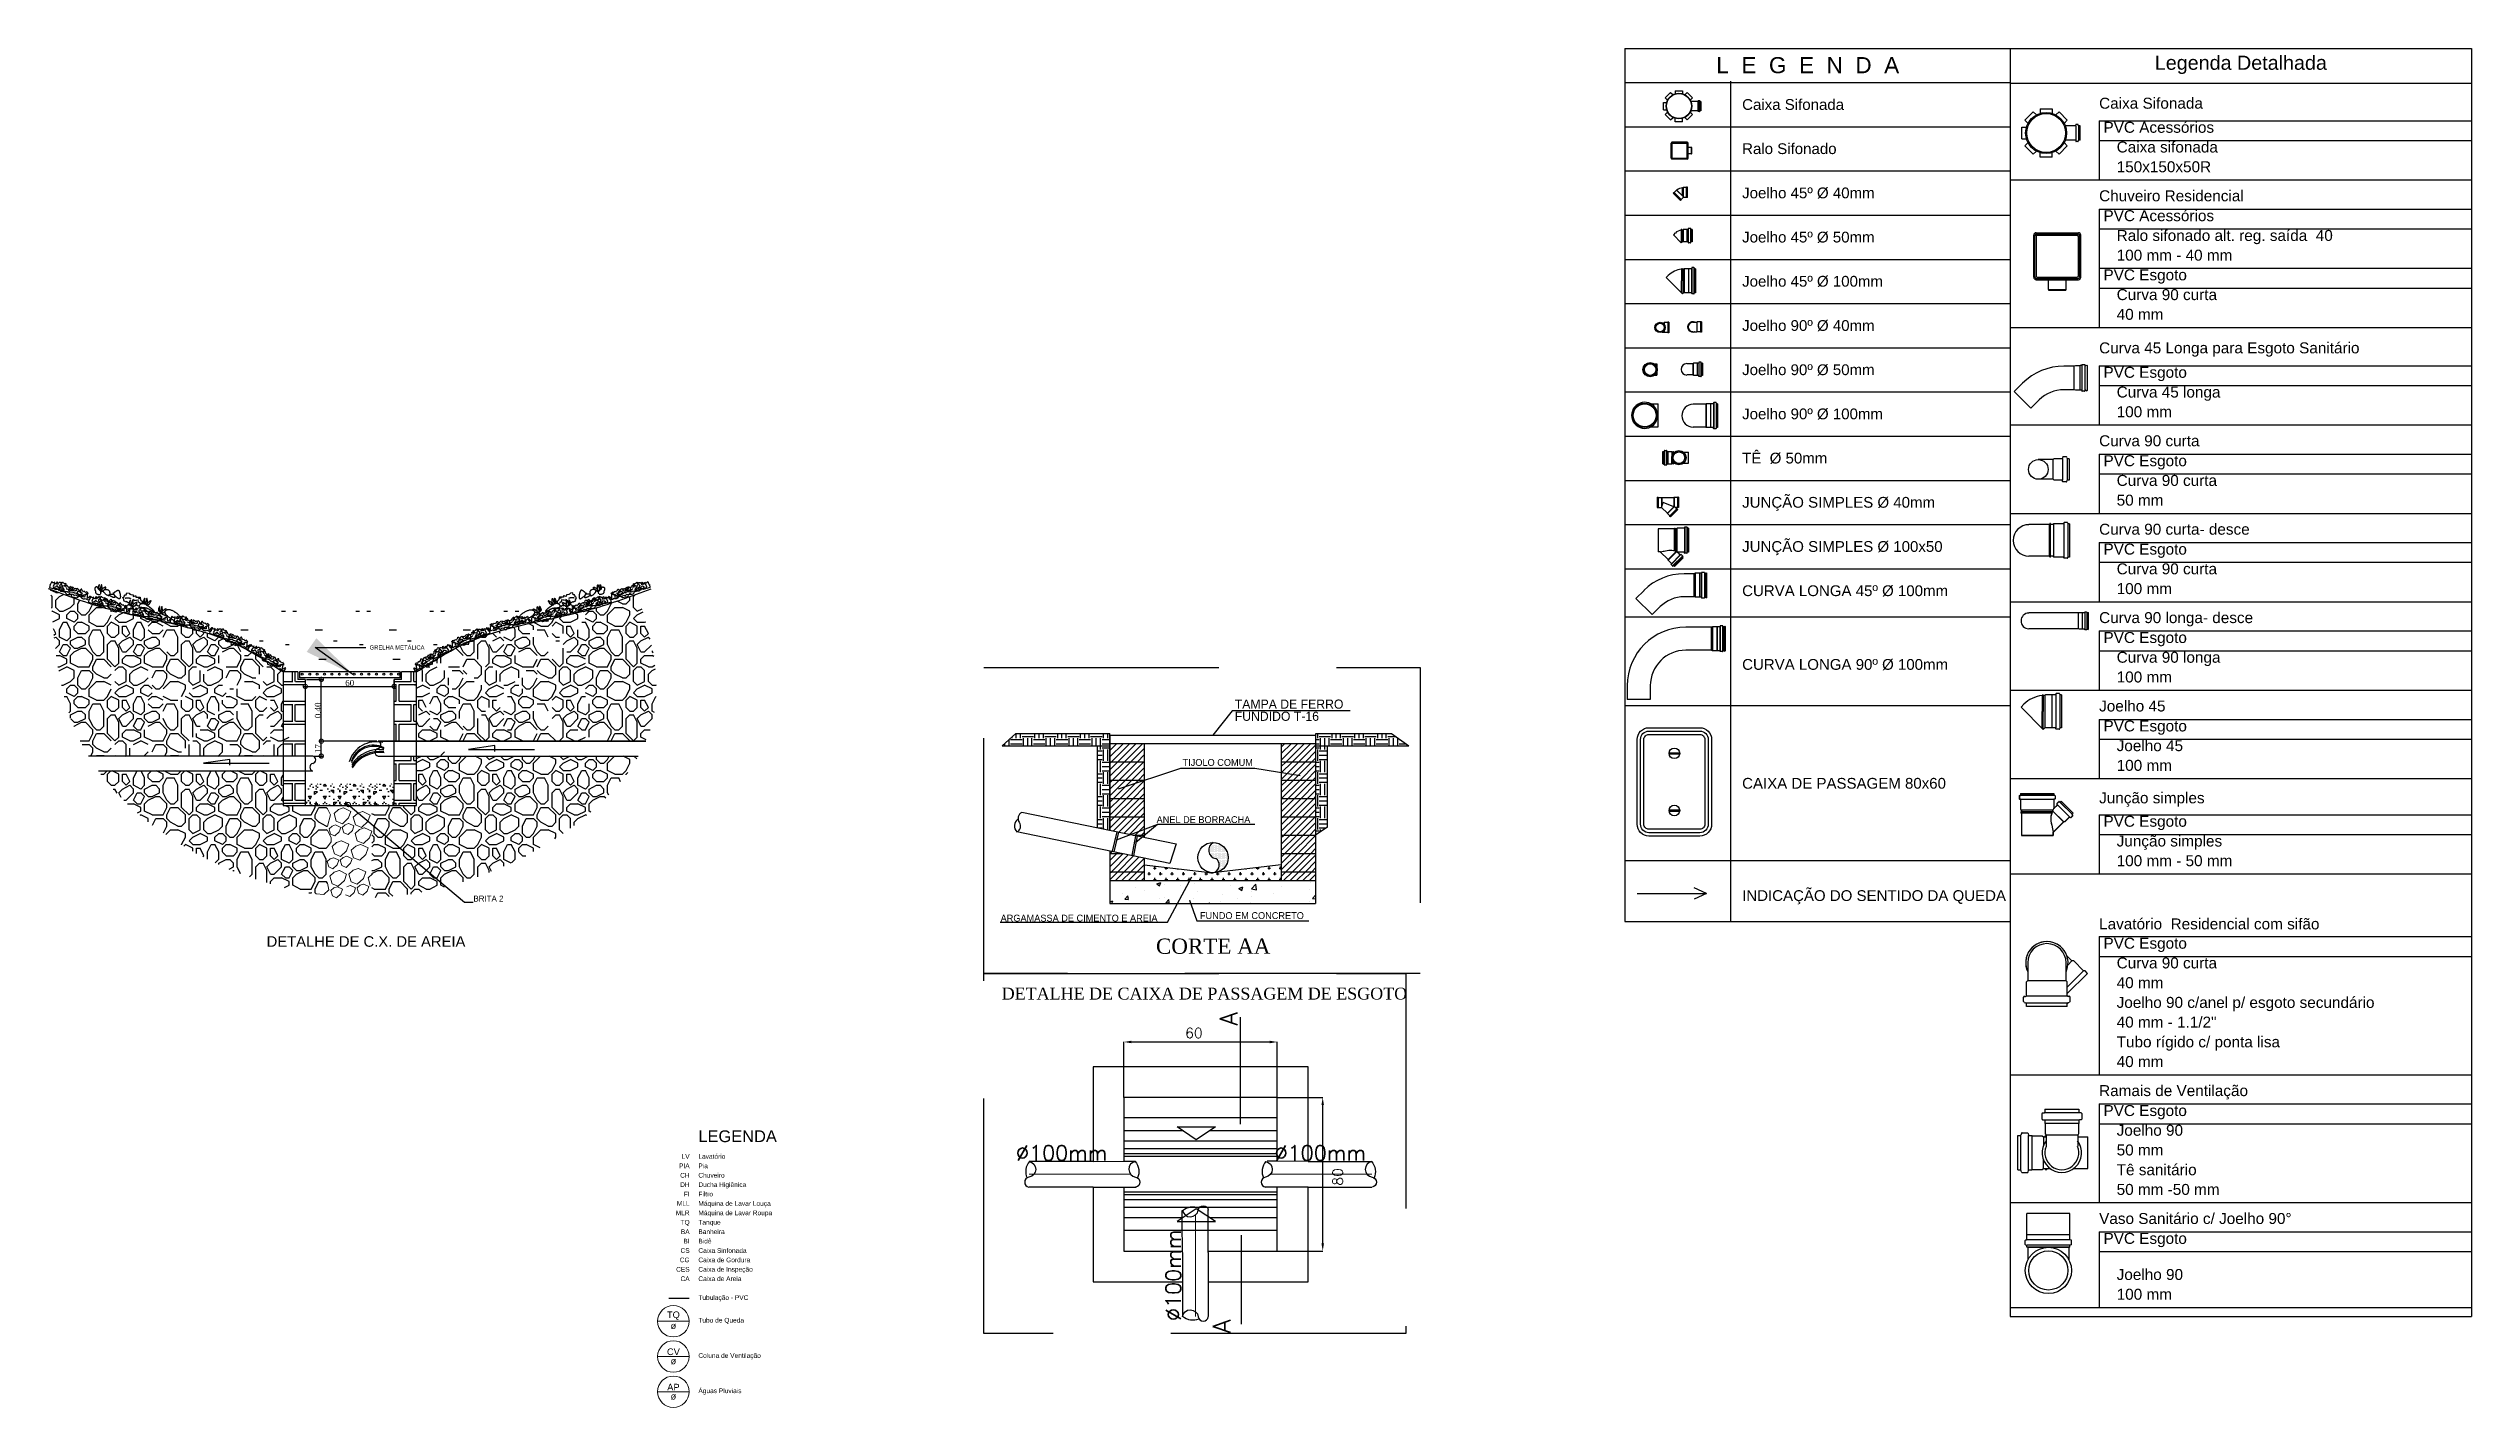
# Model space of a CAD drawing. Header units: inches. Extents: x -27 to 114, y -35 to 60.
# Drawn here: x 62 to 113.5, y 31.5 to 60.4 of the extents above; entities that cross this region are included whole.
import ezdxf
from ezdxf.enums import TextEntityAlignment as Align

# ---------------------------------------------------------------- set-up
doc = ezdxf.new("R2010")
doc.units = ezdxf.units.IN
doc.header["$LTSCALE"] = 10
doc.header["$MEASUREMENT"] = 0
doc.linetypes.add('Dashed', pattern=[0.75, 0.5, -0.25])
for name, color, linetype, lineweight in [('AF-Indicação coluna', 5, 'Continuous', 20), ('AF-Textos coluna', 7, 'Continuous', 20), ('DI-Detalhes', 6, 'Dashed', 30), ('TQ-Tubos detalhe', 6, 'Continuous', 30), ('xeixo', 3, 'Continuous', 20), ('xtexto', 7, 'Continuous', 20)]:
    doc.layers.add(name, color=color, linetype=linetype, lineweight=lineweight)
for name, color, linetype in [('BASE', 7, 'Continuous'), ('cota', 1, 'Continuous'), ('cotas', 1, 'Continuous'), ('FORMA', 6, 'Continuous'), ('HAS', 4, 'Continuous'), ('TIGRECAD', 7, 'Continuous'), ('TINTERNO', 9, 'Continuous'), ('TUBO', 2, 'Continuous')]:
    doc.layers.add(name, color=color, linetype=linetype)
doc.styles.add('Arial', font='arial.ttf')
doc.styles.add('ROMANS', font='ROMANS.SHX')
doc.styles.add('TIMES', font='times.ttf')
doc.dimstyles.new('Hidro 1-50', dxfattribs={"dimtxt": 0.18, "dimasz": 0.2, "dimexe": 0.05, "dimexo": 0.03, "dimgap": 0.01, "dimtad": 1, "dimdec": 0, "dimlfac": 25, "dimdsep": 46, "dimtxsty": 'TIMES', "dimblk": 'DOTSMALL', "dimcen": 0.09, "dimdle": 0.05, "dimclrd": 256, "dimclre": 256, "dimclrt": 7, "dimadec": 0, "dimazin": 0, "dimtfac": 1.5, "dimtdec": 0, "dimtix": 1, "dimtmove": 2, "dimatfit": 3, "dimldrblk": 'DOTSMALL', "dimfxl": 0, "dimtolj": 1, "dimtzin": 12, "dimarcsym": 0})
doc.dimstyles.get("Standard").update_dxf_attribs({"dimtxt": 0.18, "dimasz": 0.18, "dimexe": 0.18, "dimexo": 0.0625, "dimgap": 0.09, "dimtad": 0, "dimtih": 1, "dimtoh": 1, "dimdec": 4, "dimzin": 0, "dimdsep": 46, "dimtxsty": 'Standard', "dimcen": 0.09, "dimadec": 0, "dimazin": 0, "dimtfac": 1, "dimtdec": 4, "dimtofl": 0, "dimtmove": 0, "dimatfit": 3, "dimfxl": 0, "dimtolj": 1, "dimtzin": 0, "dimarcsym": 0})

msp = doc.modelspace()

# ---------------------------------------------------------------- texts
at = {"layer": 'AF-Textos coluna', "attachment_point": 8, "line_spacing_factor": 0.798, "style": 'Arial'}
for s, insert, char_height, width in [('TQ', (75.283, 33.325), 0.1412, 0.47126), ('ø', (75.283, 33.128), 0.141, 0.37467), ('CV', (75.283, 32.575), 0.1412, 0.47126), ('ø', (75.283, 32.378), 0.141, 0.37467), ('AP', (75.283, 31.825), 0.1412, 0.47126), ('ø', (75.283, 31.628), 0.141, 0.37467)]:
    msp.add_mtext(s, dxfattribs=dict(at, insert=insert, char_height=char_height, width=width))
at = {"layer": 'DI-Detalhes', "lineweight": -2, "style": 'TIMES'}
msp.add_text('DETALHE DE CAIXA DE PASSAGEM DE ESGOTO ', height=0.25304, dxfattribs=at).set_placement((82.263, 40.135))
at = {"layer": 'xtexto', "linetype": 'Continuous', "lineweight": -2, "style": 'Arial'}
msp.add_text('L  E  G  E  N  D  A', height=0.34312, dxfattribs=at).set_placement((99.401, 59.724), align=Align.BOTTOM_CENTER)
at = {"layer": 'xtexto', "style": 'Arial'}
msp.add_text('Legenda Detalhada', height=0.3, dxfattribs=at).set_placement((108.609, 59.81), align=Align.BOTTOM_CENTER)
at = {"layer": 'xtexto', "linetype": 'Continuous', "lineweight": -2, "style": 'Arial'}
for s, height, p in [('Caixa Sifonada', 0.22874, (98.006, 58.979)), ('Ralo Sifonado', 0.22874, (98.006, 58.04)), ('Joelho 45º Ø 40mm', 0.22874, (98.006, 57.1)), ('Joelho 45º Ø 50mm', 0.22874, (98.006, 56.16)), ('Joelho 45º Ø 100mm', 0.22874, (98.006, 55.221)), ('Joelho 90º Ø 40mm', 0.22874, (98.006, 54.281)), ('Joelho 90º Ø 50mm', 0.22874, (98.006, 53.341)), ('Joelho 90º Ø 100mm', 0.22874, (98.006, 52.402)), ('TÊ  Ø 50mm', 0.2287, (98.006, 51.462)), ('JUNÇÃO SIMPLES Ø 40mm', 0.22874, (98.006, 50.522)), ('JUNÇÃO SIMPLES Ø 100x50', 0.22874, (98.006, 49.583)), ('CURVA LONGA 45º Ø 100mm', 0.22874, (98.006, 48.643)), ('CURVA LONGA 90º Ø 100mm', 0.22874, (98.006, 47.076)), ('CAIXA DE PASSAGEM 80x60', 0.22874, (98.006, 44.549)), ('INDICAÇÃO DO SENTIDO DA QUEDA', 0.22874, (98.006, 42.162))]:
    msp.add_text(s, height=height, dxfattribs=at).set_placement(p, align=Align.BOTTOM_LEFT)
at = {"layer": 'xtexto', "lineweight": -2, "style": 'Arial'}
for s, height, p in [('Caixa Sifonada', 0.23298, (105.596, 59.003)), ('PVC Acessórios', 0.23298, (105.689, 58.491)), ('Caixa sifonada', 0.23298, (105.969, 58.072)), ('150x150x50R', 0.23298, (105.969, 57.652)), ('Chuveiro Residencial', 0.23298, (105.596, 57.035)), ('PVC Acessórios', 0.23298, (105.689, 56.612)), ('Ralo sifonado alt. reg. saída  40', 0.23298, (105.969, 56.192)), ('PVC Esgoto', 0.233, (105.689, 55.354)), ('100 mm - 40 mm', 0.23298, (105.969, 55.773)), ('Curva 90 curta', 0.23298, (105.969, 54.934)), ('40 mm', 0.233, (105.969, 54.515)), ('Curva 45 Longa para Esgoto Sanitário', 0.23298, (105.596, 53.802)), ('PVC Esgoto', 0.233, (105.689, 53.283)), ('Curva 45 longa', 0.23298, (105.969, 52.863)), ('100 mm', 0.233, (105.969, 52.444)), ('Curva 90 curta', 0.23298, (105.596, 51.827)), ('PVC Esgoto', 0.233, (105.689, 51.403)), ('Curva 90 curta', 0.23298, (105.969, 50.984)), ('50 mm', 0.233, (105.969, 50.565)), ('Curva 90 curta- desce', 0.23298, (105.596, 49.947)), ('PVC Esgoto', 0.233, (105.689, 49.524)), ('Curva 90 curta', 0.23298, (105.969, 49.105)), ('100 mm', 0.233, (105.969, 48.685)), ('Curva 90 longa- desce', 0.23298, (105.596, 48.068)), ('PVC Esgoto', 0.233, (105.689, 47.645)), ('Curva 90 longa', 0.23298, (105.969, 47.225)), ('100 mm', 0.233, (105.969, 46.806)), ('Joelho 45', 0.233, (105.596, 46.189)), ('PVC Esgoto', 0.233, (105.689, 45.765)), ('Joelho 45', 0.233, (105.969, 45.346)), ('100 mm', 0.233, (105.969, 44.927)), ('Junção simples', 0.23298, (105.596, 44.236)), ('PVC Esgoto', 0.233, (105.689, 43.739)), ('Junção simples', 0.23298, (105.969, 43.319)), ('100 mm - 50 mm', 0.23298, (105.969, 42.9)), ('Lavatório  Residencial com sifão', 0.23298, (105.596, 41.557)), ('PVC Esgoto', 0.233, (105.689, 41.146)), ('Curva 90 curta', 0.23298, (105.969, 40.727)), ('Joelho 90 c/anel p/ esgoto secundário', 0.23298, (105.969, 39.888)), ('40 mm', 0.233, (105.969, 40.307)), ('40 mm - 1.1/2"', 0.23298, (105.969, 39.469)), ('Tubo rígido c/ ponta lisa', 0.23298, (105.969, 39.049)), ('40 mm', 0.233, (105.969, 38.63)), ('Ramais de Ventilação', 0.23298, (105.596, 38.013)), ('PVC Esgoto', 0.233, (105.689, 37.589)), ('Joelho 90', 0.233, (105.969, 37.17)), ('Tê sanitário', 0.23298, (105.969, 36.331)), ('50 mm', 0.233, (105.969, 36.751)), ('50 mm -50 mm', 0.23298, (105.969, 35.912)), ('Vaso Sanitário c/ Joelho 90%%d', 0.23298, (105.596, 35.294)), ('PVC Esgoto', 0.233, (105.689, 34.871)), ('Joelho 90', 0.233, (105.969, 34.104)), ('100 mm', 0.233, (105.969, 33.684))]:
    msp.add_text(s, height=height, dxfattribs=at).set_placement(p, align=Align.BOTTOM_LEFT)
at = {"layer": 'xtexto'}
for s, height, p in [('TAMPA DE FERRO', 0.1944, (87.218, 46.318)), ('FUNDIDO T-16', 0.1944, (87.218, 46.06)), ('TIJOLO COMUM', 0.1458, (86.109, 45.102)), ('ANEL DE BORRACHA', 0.1458, (85.556, 43.887)), ('ARGAMASSA DE CIMENTO E AREIA', 0.1458, (82.24, 41.793)), ('FUNDO EM CONCRETO', 0.1458, (86.478, 41.847))]:
    msp.add_text(s, height=height, dxfattribs=at).set_placement(p)
for s, height, style, p in [('DETALHE DE C.X. DE AREIA', 0.225, 'Arial', (66.634, 41.257)), ('CORTE AA', 0.324, 'TIMES', (85.543, 41.107)), ('LEGENDA', 0.25, 'Arial', (75.814, 37.104)), ('Lavatório', 0.1, 'Arial', (75.814, 36.75)), ('Pia', 0.1, 'Arial', (75.814, 36.55)), ('Ø100mm', 0.3239, 'ROMANS', (82.566, 36.71)), ('Ø100mm', 0.3239, 'ROMANS', (88.065, 36.71)), ('Chuveiro', 0.1, 'Arial', (75.814, 36.35)), ('Ducha Higiênica', 0.1, 'Arial', (75.814, 36.15)), ('Filtro', 0.1, 'Arial', (75.814, 35.95)), ('Máquina de Lavar Louça', 0.1, 'Arial', (75.814, 35.75)), ('Máquina de Lavar Roupa', 0.1, 'Arial', (75.814, 35.55)), ('Tanque', 0.1, 'Arial', (75.814, 35.35)), ('Banheira', 0.1, 'Arial', (75.814, 35.15)), ('Bidê', 0.1, 'Arial', (75.814, 34.95)), ('Caixa Sinfonada', 0.1, 'Arial', (75.814, 34.75)), ('Caixa de Gordura', 0.1, 'Arial', (75.814, 34.55)), ('Caixa de Inspeção', 0.1, 'Arial', (75.814, 34.35)), ('Caixa de Areia', 0.1, 'Arial', (75.814, 34.15)), ('Tubulação - PVC', 0.1, 'Arial', (75.814, 33.75)), ('Tubo de Queda', 0.1, 'Arial', (75.814, 33.268)), ('Coluna de Ventilação', 0.1, 'Arial', (75.814, 32.518)), ('Águas Pluviais', 0.1, 'Arial', (75.814, 31.768))]:
    msp.add_text(s, height=height, dxfattribs=dict(at, style=style)).set_placement(p)
at = {"layer": 'xtexto', "style": 'ROMANS'}
for s, height, p in [('A', 0.378, (87.276, 39.58)), ('Ø100mm', 0.3239, (86.074, 33.3)), ('A', 0.378, (87.131, 33.042))]:
    msp.add_text(s, height=height, rotation=90, dxfattribs=at).set_placement(p)
at = {"layer": 'xtexto', "style": 'Arial'}
for s, p in [('PIA', (75.628, 36.55)), ('LV', (75.628, 36.75)), ('CH', (75.628, 36.35)), ('DH', (75.628, 36.15)), ('MLR', (75.628, 35.55)), ('MLL', (75.628, 35.75)), ('FI', (75.628, 35.95)), ('TQ', (75.628, 35.35)), ('BA', (75.628, 35.15)), ('BI', (75.628, 34.95)), ('CG', (75.628, 34.55)), ('CS', (75.628, 34.75)), ('CES', (75.628, 34.35)), ('CA', (75.628, 34.15))]:
    msp.add_text(s, height=0.1, dxfattribs=at).set_placement(p, align=Align.RIGHT)
at = {"layer": 'xtexto', "linetype": 'ByBlock', "insert": (86.35, 39.423), "char_height": 0.216, "attachment_point": 5, "style": 'ROMANS'}
msp.add_mtext('\\A1;60', dxfattribs=at)
at = {"layer": 'xtexto', "linetype": 'ByBlock', "insert": (89.407, 36.364), "char_height": 0.216, "attachment_point": 5, "rotation": 90, "style": 'ROMANS'}
msp.add_mtext('80', dxfattribs=at)

# ---------------------------------------------------------------- blocks, each defined once
blk = doc.blocks.new('_DotSmall')
at = {"color": 0, "linetype": 'ByBlock', "const_width": 0.5}
blk.add_lwpolyline([(-0.0625, 0, 1), (0.0625, 0, 1)], format="xyb", close=True, dxfattribs=at)
blk = doc.blocks.new('*D21')
at = {"layer": 'cotas', "lineweight": -2, "transparency": 16777216}
for p, q in [((292.212, 250.221), (290.852, 250.221)), ((290.902, 249.821), (290.902, 250.271)), ((290.73, 249.871), (290.952, 249.871))]:
    blk.add_line(p, q, dxfattribs=at)
at = {"layer": 'Defpoints', "color": 0, "transparency": 16777216}
for p in [(290.902, 250.221), (292.242, 250.221), (290.7, 249.871)]:
    blk.add_point(p, dxfattribs=at)
at = {"layer": 'cotas', "lineweight": -2, "transparency": 16777216, "xscale": 0.2, "yscale": 0.2, "zscale": 0.2}
for p, rotation in [((290.902, 250.221), 90), ((290.902, 249.871), 270)]:
    blk.add_blockref('_DotSmall', p, dxfattribs=dict(at, rotation=rotation))
at = {"layer": 'cotas', "color": 7, "transparency": 16777216, "insert": (290.821, 250.046), "char_height": 0.14, "attachment_point": 5, "rotation": 90, "style": 'TIMES'}
blk.add_mtext('\\A1;17', dxfattribs=at)
blk = doc.blocks.new('*D22')
at = {"layer": 'cotas', "lineweight": -2, "transparency": 16777216}
for p, q in [((290.553, 251.681), (290.952, 251.681)), ((290.902, 250.171), (290.902, 251.731)), ((292.212, 250.221), (290.852, 250.221))]:
    blk.add_line(p, q, dxfattribs=at)
at = {"layer": 'Defpoints', "color": 0, "transparency": 16777216}
for p in [(290.523, 251.681), (290.902, 251.681), (292.242, 250.221)]:
    blk.add_point(p, dxfattribs=at)
at = {"layer": 'cotas', "lineweight": -2, "transparency": 16777216, "xscale": 0.2, "yscale": 0.2, "zscale": 0.2}
for p, rotation in [((290.902, 251.681), 90), ((290.902, 250.221), 270)]:
    blk.add_blockref('_DotSmall', p, dxfattribs=dict(at, rotation=rotation))
at = {"layer": 'cotas', "color": 7, "transparency": 16777216, "insert": (290.821, 250.951), "char_height": 0.14, "attachment_point": 5, "rotation": 90, "style": 'TIMES'}
blk.add_mtext('\\A1;0.40', dxfattribs=at)
blk = doc.blocks.new('*D23')
at = {"layer": 'cotas', "lineweight": -2, "transparency": 16777216}
for p, q in [((290.473, 251.515), (292.673, 251.515)), ((290.523, 251.651), (290.523, 251.465)), ((292.623, 251.651), (292.623, 251.465))]:
    blk.add_line(p, q, dxfattribs=at)
at = {"layer": 'Defpoints', "color": 0, "transparency": 16777216}
for p in [(290.523, 251.681), (292.623, 251.681), (292.623, 251.515)]:
    blk.add_point(p, dxfattribs=at)
at = {"layer": 'cotas', "lineweight": -2, "transparency": 16777216, "xscale": 0.2, "yscale": 0.2, "zscale": 0.2, "rotation": 180}
blk.add_blockref('_DotSmall', (290.523, 251.515), dxfattribs=at)
at = {"layer": 'cotas', "lineweight": -2, "transparency": 16777216, "xscale": 0.2, "yscale": 0.2, "zscale": 0.2}
blk.add_blockref('_DotSmall', (292.623, 251.515), dxfattribs=at)
at = {"layer": 'cotas', "color": 7, "transparency": 16777216, "insert": (291.573, 251.596), "char_height": 0.14, "attachment_point": 5, "style": 'TIMES'}
blk.add_mtext('\\A1;60', dxfattribs=at)
blk = doc.blocks.new('rqn104bp')
at = {"layer": 'TIGRECAD'}
for p, q in [((-49.9, -44.9), (-49.9, 44.9)), ((44.9, 49.9), (-44.9, 49.9)), ((-44.75, -42.25), (-44.75, 42.25)), ((-42.25, 44.75), (42.25, 44.75)), ((44.75, -42.25), (44.75, 42.25)), ((49.9, -44.9), (49.9, 44.9)), ((70.9, 18.9), (49.9, 18.9)), ((72.4, -17.4), (72.4, 17.4)), ((44.9, -49.9), (-44.9, -49.9)), ((-42.25, -44.75), (42.25, -44.75)), ((70.9, -18.9), (49.9, -18.9))]:
    blk.add_line(p, q, dxfattribs=at)
for centre, radius, start, end in [((-44.9, 44.9), 5, 90, 180), ((-42.25, 42.25), 2.5, 90, 180), ((42.25, 42.25), 2.5, 0, 90), ((44.9, 44.9), 5, 0, 90), ((70.9, 17.4), 1.5, 0, 90), ((-44.9, -44.9), 5, 180, 270), ((-42.25, -42.25), 2.5, 180, 270), ((42.25, -42.25), 2.5, 270, 0), ((44.9, -44.9), 5, 270, 0), ((70.9, -17.4), 1.5, 270, 0)]:
    blk.add_arc(centre, radius, start, end, dxfattribs=at)
at = {"layer": 'TINTERNO'}
for p, q in [((-47.4, -43.9), (-47.4, 43.9)), ((43.9, 47.4), (-43.9, 47.4)), ((47.4, -43.9), (47.4, 43.9)), ((70.9, -18.9), (70.9, 18.9)), ((43.9, -47.4), (-43.9, -47.4))]:
    blk.add_line(p, q, dxfattribs=at)
for centre, start, end in [((-43.9, 43.9), 90, 180), ((43.9, 43.9), 0, 90), ((-43.9, -43.9), 180, 270), ((43.9, -43.9), 270, 0)]:
    blk.add_arc(centre, 3.5, start, end, dxfattribs=at)
blk = doc.blocks.new('j4n50p')
at = {"layer": 'TIGRECAD'}
for p, q in [((-24, 12), (-32, 3)), ((6, 27), (3, 27)), ((3, 25), (3, 27)), ((3, 27), (3, -30)), ((6, 25), (6, 27)), ((6, 27), (6, -27)), ((9, 25), (6, 25)), ((11, 27), (9, 25)), ((28, 27), (11, 27)), ((11, 27), (11, -27)), ((33, 27), (28, 27)), ((28, 27), (28, 27)), ((34, 31), (34, 28)), ((34, 31), (34, -31)), ((44, 32), (35, 32)), ((44, 31), (45, 28)), ((44, 31), (44, -31)), ((51, 27), (46, 27)), ((51, 27), (51, -27)), ((9, -27), (3, -32)), ((6, -27), (3, -30)), ((3, -30), (3, -32)), ((6, -27), (6, -29)), ((11, -27), (10, -27)), ((28, -27), (11, -27)), ((33, -27), (28, -27)), ((28, -27), (28, -27)), ((34, -31), (34, -28)), ((44, -32), (35, -32)), ((44, -31), (45, -28)), ((51, -27), (46, -27))]:
    blk.add_line(p, q, dxfattribs=at)
for centre, radius, start, end in [((10, -22), 47.3, 97.6023, 134.5558), ((33, 28), 1, 270, 355), ((35, 31), 1, 90, 175), ((44, 31), 1, 15, 90), ((46, 28), 1, 195, 270), ((10, -27), 1, 45, 135), ((33, -28), 1, 5, 90), ((35, -31), 1, 185, 270), ((44, -31), 1, 270, 345), ((46, -28), 1, 90, 165)]:
    blk.add_arc(centre, radius, start, end, dxfattribs=at)
at = {"layer": 'TINTERNO'}
for p, q in [((3, -32), (-32, 3)), ((3, 25), (3, -32)), ((6, 25), (6, -29)), ((9, 25), (9, -27)), ((28, 27), (28, -27)), ((28, 27), (28, -27)), ((33, 27), (33, -27)), ((45, 27), (45, -27))]:
    blk.add_line(p, q, dxfattribs=at)
blk = doc.blocks.new('j4n40p')
at = {"layer": 'TIGRECAD'}
for p, q in [((-31, 0), (-21, 10)), ((8, -18), (-21, 10)), ((-21, 10), (-19, 10)), ((8, 22), (6, 21)), ((22, 22), (8, 22)), ((8, 22), (8, -18)), ((24, 23), (22, 22)), ((28, 23), (24, 23)), ((24, 23), (24, -23)), ((28, -23), (28, 23)), ((-36, -3), (-33, 0)), ((-3, -36), (-36, -3)), ((0, -33), (-33, 0)), ((-33, 0), (-31, 0)), ((-3, -36), (0, -33)), ((0, -31), (9, -22)), ((0, -33), (0, -31)), ((8, -18), (9, -22)), ((22, -22), (9, -22)), ((24, -23), (22, -22)), ((28, -23), (24, -23))]:
    blk.add_line(p, q, dxfattribs=at)
blk.add_arc((15, -37), 58.4, 98.9327, 126.0673, dxfattribs=at)
at = {"layer": 'TINTERNO'}
for p, q in [((-19, 10), (6, -15)), ((6, -15), (6, 21)), ((22, 22), (22, -22)), ((0, -31), (-31, 0)), ((6, -15), (8, -18))]:
    blk.add_line(p, q, dxfattribs=at)
blk = doc.blocks.new('j4n100p')
at = {"layer": 'TIGRECAD'}
for p, q in [((-49, 23), (-58, 14)), ((13, 52), (10, 52)), ((10, 51), (10, 52)), ((10, 52), (10, 0)), ((10, 51), (10, 0)), ((10, -54), (10, 0)), ((13, 51), (13, 52)), ((13, 52), (13, 0)), ((19, 51), (13, 51)), ((13, 51), (13, 0)), ((13, -56), (13, 0)), ((21, 53), (19, 51)), ((41, 53), (21, 53)), ((21, 53), (21, -53)), ((53, 53), (41, 53)), ((41, 53), (41, 53)), ((41, 53), (41, -53)), ((41, 53), (41, -53)), ((55, 57), (54, 54)), ((65, 58), (56, 58)), ((56, 57), (56, -57)), ((65, 57), (65, -57)), ((66, 57), (67, 54)), ((72, 53), (68, 53)), ((72, 53), (72, -53)), ((19, -53), (14, -58)), ((21, -53), (21, -53)), ((41, -53), (21, -53)), ((53, -53), (41, -53)), ((41, -53), (41, -53)), ((55, -57), (54, -54)), ((65, -58), (56, -58)), ((66, -57), (67, -54)), ((72, -53), (68, -53))]:
    blk.add_line(p, q, dxfattribs=at)
for centre, radius, start, end in [((20, -46), 97.2, 96.0987, 135), ((53, 54), 1, 270, 355), ((56, 57), 1, 90, 175), ((65, 57), 1, 15, 90), ((68, 54), 1, 195, 270), ((20, -54), 1.5, 45, 135), ((53, -54), 1, 5, 90), ((56, -57), 1, 185, 270), ((65, -57), 1, 270, 345), ((68, -54), 1, 90, 165)]:
    blk.add_arc(centre, radius, start, end, dxfattribs=at)
at = {"layer": 'TINTERNO'}
for p, q in [((14, -58), (-58, 14)), ((10, -54), (10, 0)), ((13, -53), (13, 0)), ((19, 51), (19, -53)), ((54, 53), (54, -53)), ((67, 53), (67, -53))]:
    blk.add_line(p, q, dxfattribs=at)
blk = doc.blocks.new('j9n40s')
at = {"layer": 'TIGRECAD'}
for p, q in [((10, 21), (18, 21)), ((19, 22), (18, 21)), ((18, 21), (18, 14)), ((19, 13), (19, 22)), ((34, 22), (19, 22)), ((35, 23), (34, 22)), ((39, 23), (35, 23)), ((35, 23), (35, -23)), ((39, 23), (39, -23)), ((10, -21), (18, -21)), ((18, -21), (18, -14)), ((19, -22), (18, -21)), ((19, -13), (19, -22)), ((34, -22), (19, -22)), ((35, -23), (34, -22)), ((39, -23), (35, -23))]:
    blk.add_line(p, q, dxfattribs=at)
for radius in [22.8, 20]:
    blk.add_circle((0, 0), radius, dxfattribs=at)
at = {"layer": 'TINTERNO'}
blk.add_line((34, 22), (34, -22), dxfattribs=at)
blk.add_circle((0, 0), 18.8, dxfattribs=at)
blk = doc.blocks.new('j9n40d')
at = {"layer": 'TIGRECAD'}
for p, q in [((0, 21), (10, 21)), ((10, 21), (18, 21)), ((19, 22), (18, 21)), ((34, 22), (19, 22)), ((19, -22), (19, 22)), ((35, 23), (34, 22)), ((35, 23), (35, -23)), ((39, 23), (35, 23)), ((39, 23), (39, -23)), ((0, -21), (10, -21)), ((10, -21), (18, -21)), ((19, -22), (18, -21)), ((34, -22), (19, -22)), ((35, -23), (34, -22)), ((39, -23), (35, -23))]:
    blk.add_line(p, q, dxfattribs=at)
for radius, start, end in [(22.8, 64.6232, 295.3768), (20.6, 90, 270)]:
    blk.add_arc((0, 0), radius, start, end, dxfattribs=at)
at = {"layer": 'TINTERNO'}
for p, q in [((18, 21), (18, -21)), ((34, 22), (34, -22))]:
    blk.add_line(p, q, dxfattribs=at)
blk.add_arc((0, 0), 21.8, 70.9009, 289.0991, dxfattribs=at)
blk = doc.blocks.new('j9n50s')
at = {"layer": 'TIGRECAD'}
for p, q in [((19, 25), (30, 25)), ((19, -25), (30, -25))]:
    blk.add_line(p, q, dxfattribs=at)
for radius in [31.8, 27.4]:
    blk.add_circle((0, 0), radius, dxfattribs=at)
at = {"layer": 'TINTERNO'}
for p, q in [((30, 25), (30, 10)), ((30, -10), (30, -25))]:
    blk.add_line(p, q, dxfattribs=at)
blk.add_circle((0, 0), 25.6, dxfattribs=at)
blk = doc.blocks.new('j9n50d')
at = {"layer": 'TIGRECAD'}
for p, q in [((28, 25), (0, 25)), ((30, 27), (28, 25)), ((30, -27), (30, 27)), ((47, 27), (30, 27)), ((47, -27), (47, 27)), ((52, 27), (47, 27)), ((47, 27), (47, 27)), ((53, 31), (53, 28)), ((53, 31), (53, -31)), ((63, 32), (54, 32)), ((63, 31), (63, -31)), ((64, 31), (65, 28)), ((70, 27), (66, 27)), ((70, 27), (70, -27)), ((28, -25), (0, -25)), ((30, -27), (28, -25)), ((47, -27), (30, -27)), ((52, -27), (47, -27)), ((47, -27), (47, -27)), ((53, -31), (53, -28)), ((63, -32), (54, -32)), ((64, -31), (65, -28)), ((70, -27), (66, -27))]:
    blk.add_line(p, q, dxfattribs=at)
for centre, radius, start, end in [((0, 0), 25.4, 90, 270), ((52, 28), 1, 270, 355), ((54, 31), 1, 90, 175), ((63, 31), 1, 15, 90), ((66, 28), 1, 195, 270), ((52, -28), 1, 5, 90), ((54, -31), 1, 185, 270), ((63, -31), 1, 270, 345), ((66, -28), 1, 90, 165)]:
    blk.add_arc(centre, radius, start, end, dxfattribs=at)
at = {"layer": 'TINTERNO'}
for p, q in [((28, -25), (28, 25)), ((47, -27), (47, 27)), ((53, 27), (53, -27)), ((65, 27), (65, -27))]:
    blk.add_line(p, q, dxfattribs=at)
blk = doc.blocks.new('j9n100s')
at = {"layer": 'TIGRECAD'}
for p, q in [((27, 51), (60, 51)), ((27, -51), (60, -51))]:
    blk.add_line(p, q, dxfattribs=at)
blk.add_circle((0, 0), 53.2, dxfattribs=at)
for start, end in [(61.785, 298.215), (298.215, 61.785)]:
    blk.add_arc((0, 0), 57.7, start, end, dxfattribs=at)
at = {"layer": 'TINTERNO'}
blk.add_line((60, -51), (60, 51), dxfattribs=at)
blk.add_circle((0, 0), 51, dxfattribs=at)
blk = doc.blocks.new('ten50s')
at = {"layer": 'TIGRECAD'}
for p, q in [((-71, -27), (-71, 27)), ((-71, 27), (-67, 27)), ((-65, 31), (-66, 28)), ((-64, 32), (-55, 32)), ((-64, -31), (-64, 31)), ((-55, -31), (-55, 31)), ((-54, 31), (-54, 28)), ((-53, 27), (-48, 27)), ((-48, -27), (-48, 27)), ((-48, 27), (-31, 27)), ((-48, 27), (-48, 27)), ((-31, 27), (-31, 5)), ((-31, 27), (-30, 25)), ((-30, 25), (-19, 25)), ((-27, 25), (-27, 27)), ((-27, 27), (-24, 27)), ((-24, 25), (-24, 27)), ((19, 25), (42, 25)), ((-71, -27), (-67, -27)), ((-65, -31), (-66, -28)), ((-64, -32), (-55, -32)), ((-54, -31), (-54, -28)), ((-53, -27), (-48, -27)), ((-48, -27), (-31, -27)), ((-48, -27), (-48, -27)), ((-31, -27), (-31, -5)), ((-31, -27), (-30, -25)), ((-30, -25), (-19, -25)), ((-27, -25), (-27, -27)), ((-27, -27), (-24, -27)), ((-24, -25), (-24, -27)), ((19, -25), (42, -25))]:
    blk.add_line(p, q, dxfattribs=at)
blk.add_lwpolyline([(16, 26), (16, 26, 0.174705)], format="xyb", dxfattribs=at)
for radius in [31.8, 25.6]:
    blk.add_circle((0, 0), radius, dxfattribs=at)
for centre, start, end in [((-67, 28), 270, 345), ((-64, 31), 90, 165), ((-55, 31), 5, 90), ((-53, 28), 185, 270), ((-67, -28), 15, 90), ((-64, -31), 195, 270), ((-55, -31), 270, 355), ((-53, -28), 90, 175)]:
    blk.add_arc(centre, 1, start, end, dxfattribs=at)
at = {"layer": 'TINTERNO'}
for p, q in [((-66, -27), (-66, 27)), ((-54, -27), (-54, 27)), ((-48, -27), (-48, 27)), ((-30, 25), (-30, 12)), ((42, -25), (42, 25)), ((-30, -25), (-30, -12))]:
    blk.add_line(p, q, dxfattribs=at)
blk.add_circle((0, 0), 27.3, dxfattribs=at)
blk = doc.blocks.new('jsn1050p')
at = {"layer": 'TIGRECAD'}
for p, q in [((78, 51), (6, 51)), ((78, -47), (78, 52)), ((78, 51), (78, 52)), ((81, 52), (78, 52)), ((78, -47), (78, 51)), ((81, -48), (81, 52)), ((81, 51), (81, 52)), ((81, -48), (81, 51)), ((87, 51), (81, 51)), ((90, 53), (87, 51)), ((90, -52), (90, 53)), ((122, 53), (90, 53)), ((123, 57), (123, 54)), ((133, 58), (124, 58)), ((124, 57), (124, -57)), ((133, 57), (133, -57)), ((134, 57), (135, 54)), ((140, 53), (136, 53)), ((140, 53), (140, -53)), ((15, -51), (6, -51)), ((50, -85), (15, -51)), ((50, -88), (87, -51)), ((50, -88), (50, -85)), ((65, -103), (50, -88)), ((107, -63), (63, -107)), ((63, -107), (65, -105)), ((114, -70), (70, -114)), ((116, -78), (78, -116)), ((122, -53), (94, -53)), ((103, -65), (94, -55)), ((107, -63), (105, -65)), ((114, -69), (108, -63)), ((115, -71), (113, -73)), ((116, -78), (113, -74)), ((123, -57), (123, -54)), ((133, -58), (124, -58)), ((134, -57), (135, -54)), ((140, -53), (136, -53)), ((69, -114), (63, -108)), ((71, -115), (73, -113)), ((78, -116), (74, -113))]:
    blk.add_line(p, q, dxfattribs=at)
blk.add_lwpolyline([(16, -51, -0.013476), (39, -47, -0.106485), (67, -44, -0.09207), (93, -54, -0.112954)], format="xyb", dxfattribs=at)
for centre, start, end in [((122, 54), 270, 355), ((124, 57), 90, 175), ((133, 57), 15, 90), ((136, 54), 195, 270), ((15, -52), 34.2682, 90), ((64, -107), 140, 225), ((64, -104), 320, 45), ((94, -54), 90, 225), ((104, -64), 225, 310), ((107, -64), 45, 130), ((114, -74), 150, 225), ((114, -70), 330, 45), ((122, -54), 5, 90), ((124, -57), 185, 270), ((133, -57), 270, 345), ((136, -54), 90, 165), ((70, -114), 225, 300), ((74, -114), 45, 120)]:
    blk.add_arc(centre, 1, start, end, dxfattribs=at)
at = {"layer": 'TINTERNO'}
for p, q in [((6, 51), (6, -51)), ((87, -51), (87, 51)), ((123, 53), (123, -53)), ((135, 53), (135, -53)), ((85, -50), (50, -85)), ((104, -65), (65, -104)), ((113, -74), (74, -113))]:
    blk.add_line(p, q, dxfattribs=at)
blk = doc.blocks.new('jsn40p')
at = {"layer": 'TIGRECAD'}
for p, q in [((-27, 23), (-27, -23)), ((-27, 23), (-23, 23)), ((-23, 23), (-23, -23)), ((-23, 23), (-22, 22)), ((-22, 22), (-7, 22)), ((-7, 22), (-7, -21)), ((-7, 22), (-6, 21)), ((-6, 21), (47, 21)), ((48, 22), (47, 21)), ((48, 22), (48, -20)), ((63, 22), (48, 22)), ((64, 23), (63, 22)), ((64, 23), (64, -23)), ((68, 23), (64, 23)), ((68, 23), (68, -23)), ((-27, -23), (-23, -23)), ((-23, -23), (-22, -22)), ((-22, -22), (-8, -22)), ((-8, -22), (0, 0)), ((19, -48), (-7, -22)), ((54, -22), (0, 0)), ((19, -50), (48, -20)), ((19, -50), (19, -48)), ((29, -60), (19, -50)), ((29, -62), (62, -29)), ((29, -62), (29, -60)), ((32, -64), (29, -62)), ((32, -64), (64, -32)), ((60, -29), (54, -24)), ((63, -22), (55, -22)), ((62, -29), (60, -29)), ((64, -32), (62, -29)), ((64, -23), (63, -22)), ((68, -23), (64, -23))]:
    blk.add_line(p, q, dxfattribs=at)
for centre, radius, start, end in [((-8, -24), 2, 45, 90), ((55, -23), 1, 90, 225)]:
    blk.add_arc(centre, radius, start, end, dxfattribs=at)
at = {"layer": 'TINTERNO'}
for p, q in [((-22, 22), (-22, -22)), ((-6, 21), (-6, -17)), ((47, 21), (47, -20)), ((63, 22), (63, -22)), ((19, -48), (47, -20)), ((29, -60), (60, -29))]:
    blk.add_line(p, q, dxfattribs=at)
blk = doc.blocks.new('l4n100p')
at = {"layer": 'TIGRECAD'}
for p, q in [((126, 51), (83, 51)), ((133, 53), (126, 51)), ((152, 53), (133, 53)), ((133, 53), (133, -53)), ((153, 53), (152, 53)), ((160, 53), (153, 53)), ((153, 53), (153, -53)), ((161, 56), (161, -56)), ((172, 57), (162, 57)), ((173, 56), (173, -56)), ((178, 53), (174, 53)), ((178, 53), (182, 55)), ((178, 53), (178, -53)), ((183, 54), (182, 55)), ((183, 54), (183, -54)), ((-94, -23), (-130, -58)), ((-23, -94), (-58, -130)), ((126, -51), (83, -51)), ((133, -53), (126, -51)), ((152, -53), (133, -53)), ((153, -53), (152, -53)), ((160, -53), (153, -53)), ((172, -57), (162, -57)), ((178, -53), (174, -53)), ((178, -53), (182, -55)), ((183, -54), (182, -55))]:
    blk.add_line(p, q, dxfattribs=at)
for centre, radius, start, end in [((83, -200), 251, 90, 135), ((160, 54), 1, 270, 0), ((162, 56), 1, 90, 180), ((172, 56), 1, 0, 90), ((174, 54), 1, 180, 270), ((83, -200), 149, 90, 135), ((160, -54), 1, 0, 90), ((162, -56), 1, 180, 270), ((172, -56), 1, 270, 0), ((174, -54), 1, 90, 180)]:
    blk.add_arc(centre, radius, start, end, dxfattribs=at)
at = {"layer": 'TINTERNO'}
for p, q in [((126, 51), (126, -51)), ((152, 53), (152, -53)), ((182, 55), (182, -55)), ((-58, -130), (-130, -58))]:
    blk.add_line(p, q, dxfattribs=at)
blk = doc.blocks.new('j9n100d')
at = {"layer": 'TIGRECAD'}
for p, q in [((55, 51), (0, 51)), ((57, 53), (55, 51)), ((57, 53), (57, -53)), ((77, 53), (57, 53)), ((77, 53), (77, -53)), ((89, 53), (77, 53)), ((77, 53), (77, 53)), ((90, 57), (90, 54)), ((101, 58), (91, 58)), ((91, 57), (91, -57)), ((101, 57), (101, -57)), ((102, 57), (103, 54)), ((108, 53), (104, 53)), ((108, 53), (108, -53)), ((55, -51), (0, -51)), ((57, -53), (55, -51)), ((77, -53), (57, -53)), ((89, -53), (77, -53)), ((77, -53), (77, -53)), ((90, -57), (90, -54)), ((101, -58), (91, -58)), ((102, -57), (103, -54)), ((108, -53), (104, -53))]:
    blk.add_line(p, q, dxfattribs=at)
for centre, radius, start, end in [((0, 0), 50.8, 90, 270), ((89, 54), 1, 270, 355), ((91, 57), 1, 90, 175), ((101, 57), 1, 15, 90), ((104, 54), 1, 195, 270), ((89, -54), 1, 5, 90), ((91, -57), 1, 185, 270), ((101, -57), 1, 270, 345), ((104, -54), 1, 90, 165)]:
    blk.add_arc(centre, radius, start, end, dxfattribs=at)
at = {"layer": 'TINTERNO'}
for p, q in [((55, 51), (55, -51)), ((77, 53), (77, -53)), ((90, 53), (90, -53)), ((103, 53), (103, -53))]:
    blk.add_line(p, q, dxfattribs=at)
blk = doc.blocks.new('l9n100p')
at = {"layer": 'TIGRECAD'}
for p, q in [((320, 51), (208, 51)), ((327, 53), (320, 51)), ((320, 51), (320, -51)), ((346, 53), (327, 53)), ((327, 53), (327, -53)), ((347, 53), (346, 53)), ((359, 53), (347, 53)), ((347, 53), (347, -53)), ((360, 56), (360, 54)), ((371, 57), (361, 57)), ((361, 56), (361, -56)), ((371, 56), (371, -56)), ((372, 56), (372, 54)), ((377, 53), (373, 53)), ((377, 53), (381, 55)), ((377, 53), (377, -53)), ((382, 54), (381, 55)), ((382, 54), (382, -54)), ((320, -51), (208, -51)), ((327, -53), (320, -51)), ((346, -53), (327, -53)), ((347, -53), (346, -53)), ((359, -53), (347, -53)), ((360, -56), (360, -54)), ((371, -57), (361, -57)), ((372, -56), (372, -54)), ((377, -53), (373, -53)), ((377, -53), (381, -55)), ((382, -54), (381, -55)), ((-51, -208), (-51, -269)), ((51, -208), (51, -269))]:
    blk.add_line(p, q, dxfattribs=at)
for centre, radius, start, end in [((208, -208), 259, 90, 180), ((359, 54), 1, 270, 355), ((361, 56), 1, 90, 175), ((371, 56), 1, 5, 90), ((373, 54), 1, 185, 270), ((208, -208), 157, 90, 180), ((359, -54), 1, 5, 90), ((361, -56), 1, 185, 270), ((371, -56), 1, 270, 355), ((373, -54), 1, 90, 175)]:
    blk.add_arc(centre, radius, start, end, dxfattribs=at)
at = {"layer": 'TINTERNO'}
for p, q in [((346, 53), (346, -53)), ((359, 53), (359, -53)), ((373, 53), (373, -53)), ((381, 55), (381, -55)), ((51, -269), (-51, -269))]:
    blk.add_line(p, q, dxfattribs=at)
blk = doc.blocks.new('csn1550p')
at = {"layer": 'TIGRECAD'}
for p, q in [((-92, -23), (-92, 22)), ((-92, 22), (-72, 22)), ((-81, 49), (-49, 81)), ((-81, 49), (-67, 35)), ((-49, 81), (-35, 67)), ((-23, 91), (-23, 72)), ((-23, 91), (22, 91)), ((22, 91), (22, 72)), ((49, 81), (35, 67)), ((49, 81), (81, 49)), ((81, 49), (67, 35)), ((111, 27), (70, 27)), ((113, 31), (112, 28)), ((122, 32), (114, 32)), ((114, 31), (114, -31)), ((122, 31), (122, -31)), ((123, 31), (124, 28)), ((129, 27), (125, 27)), ((129, 27), (129, -27)), ((-92, -23), (-72, -23)), ((-81, -49), (-67, -35)), ((-49, -81), (-81, -49)), ((-49, -81), (-35, -67)), ((-23, -92), (-23, -72)), ((22, -92), (-23, -92)), ((22, -92), (22, -72)), ((49, -81), (35, -67)), ((81, -49), (49, -81)), ((81, -49), (67, -35)), ((111, -27), (70, -27)), ((113, -31), (112, -28)), ((122, -32), (114, -32)), ((123, -31), (124, -28)), ((129, -27), (125, -27))]:
    blk.add_line(p, q, dxfattribs=at)
blk.add_circle((0, 0), 75.5, dxfattribs=at)
for centre, start, end in [((111, 28), 270, 355), ((114, 31), 90, 175), ((122, 31), 15, 90), ((125, 28), 195, 270), ((111, -28), 5, 90), ((114, -31), 185, 270), ((122, -31), 270, 345), ((125, -28), 90, 165)]:
    blk.add_arc(centre, 1, start, end, dxfattribs=at)
at = {"layer": 'TINTERNO'}
for p, q in [((112, 27), (112, -27)), ((124, 27), (124, -27))]:
    blk.add_line(p, q, dxfattribs=at)
blk.add_circle((0, 0), 73.5, dxfattribs=at)
blk = doc.blocks.new('caixa de areia')
at = {"layer": 'HAS'}
h = blk.add_hatch(dxfattribs=at)
h.set_pattern_fill('AR-BRELM', color=4, scale=0.175, style=0)
h.set_pattern_definition([(0, (291.365, 249.52955), (0, 0.93345), [1.33438, -0.06562]), (0, (291.365, 249.9233), (0, 0.93345), [1.33438, -0.06562]), (0, (291.715, 249.9963), (0, 0.93345), [0.63437, -0.06562]), (0, (291.715, 250.39), (0, 0.93345), [0.63437, -0.06562]), (90, (291.365, 249.5296), (-1.4, 9e-17), [0.39375, -0.5397]), (90, (291.2994, 249.5296), (-1.4, 9e-17), [0.39375, -0.5397]), (90, (291.715, 249.9963), (-0.7, 4e-17), [0.39375, -0.5397]), (90, (291.6494, 249.9963), (-0.7, 4e-17), [0.39375, -0.5397])])
h.paths.add_polyline_path([(292.623, 250.221), (293.148, 250.221), (293.148, 251.856), (292.798, 251.856), (292.798, 251.681), (292.623, 251.681)])
h.paths.add_polyline_path([(293.148, 249.871), (292.623, 249.871), (292.623, 248.706), (293.148, 248.706)])
h.paths.add_polyline_path([(290.523, 249.521), (289.998, 249.521), (289.998, 248.706), (290.523, 248.706)])
h.paths.add_polyline_path([(290.523, 251.681), (290.348, 251.681), (290.348, 251.856), (289.998, 251.856), (289.998, 249.871), (290.523, 249.871)])
h = blk.add_hatch(dxfattribs=at)
h.set_pattern_fill('CONCRETO', color=256, scale=0.7, style=0)
h.set_pattern_definition([(45, (291.47003, 249.63455), (0, 0.7), [0.098994, -0.197995, 0.0495, -0.29698, 0.098994, -0.24749]), (135, (291.92503, 249.66955), (-0.7, 0), [0.098995, -0.14849, 0.0495, -0.247485, 0.098995, -0.34649]), (63.435, (291.36503, 249.52955), (4e-11, 0.7), [0.07826, -0.31304, 0.07826, -0.313064]), (116.565, (291.36503, 249.52955), (-3e-10, 0.7), [0.07826, -0.31304, 0.07826, -0.313064]), (0, (291.365, 249.59955), (0, 0.7), [0.035, -0.28, 0.07, -0.28, 0.035]), (0, (291.365, 249.70455), (0, 0.7), [-0.105, 0.07, -0.28, 0, -0.245, 0]), (0, (291.365, 249.73955), (0, 0.7), [-0.28, 0, -0.21, 0.07, -0.14, 0]), (0, (291.365, 249.84455), (0, 0.7), [-0.14, 0, -0.175, 0.07, -0.315, 0]), (0, (291.365, 249.94955), (0, 0.7), [-0.14, 0.07, -0.28, 0.07, -0.14, 0]), (0, (291.365, 250.12455), (0, 0.7), [-0.105, 0.07, -0.14, 0, -0.385, 0]), (0, (291.365, 250.15955), (0, 0.7), [-0.14, 0, -0.42, 0.07, -0.07, 0]), (90, (291.4, 249.66955), (-0.7, 4e-17), [-0.21, 0, -0.21, 0, -0.28, 0]), (90, (291.47, 249.52955), (-0.7, 4e-17), [-0.105, 0.07, -0.28, 0, -0.245, 0]), (90, (291.54, 249.52955), (-0.7, 4e-17), [-0.28, 0, -0.245, 0.07, -0.105, 0]), (90, (291.925, 249.52955), (-0.7, 4e-17), [-0.14, 0.07, -0.35, 0.07, -0.07, 0]), (90, (291.435, 249.59955), (-0.7, 4e-17), [-0.21, 0, -0.245, 0, -0.245, 0]), (90, (291.505, 249.59955), (-0.7, 4e-17), [-0.175, 0, -0.385, 0, -0.14, 0]), (90, (291.575, 249.63455), (-0.7, 4e-17), [-0.35, 0, -0.105, 0, -0.245, 0]), (90, (291.61, 249.56455), (-0.7, 4e-17), [-0.315, 0, -0.14, 0, -0.175, 0]), (90, (291.68, 249.66955), (-0.7, 4e-17), [-0.28, 0, -0.105, 0, -0.28, 0]), (90, (291.715, 249.70455), (-0.7, 4e-17), [-0.315, 0, -0.14, 0, -0.245, 0]), (90, (291.75, 249.52955), (-0.7, 4e-17), [-0.42, 0, -0.175, 0, -0.105, 0]), (90, (291.785, 249.63455), (-0.7, 4e-17), [-0.14, 0, -0.28, 0, -0.28, 0]), (90, (291.82, 249.59955), (-0.7, 4e-17), [-0.315, 0, -0.175, 0, -0.21, 0]), (90, (291.855, 249.56455), (-0.7, 4e-17), [-0.28, 0, -0.21, 0, -0.21, 0]), (90, (291.925, 249.59955), (-0.7, 4e-17), [-0.21, 0, -0.21, 0, -0.28, 0]), (90, (291.995, 249.63455), (-0.7, 4e-17), [-0.28, 0, -0.14, 0, -0.28, 0]), (90, (292.03, 249.66955), (-0.7, 4e-17), [-0.105, 0, -0.42, 0, -0.175, 0])])
h.paths.add_polyline_path([(292.623, 249.215), (290.523, 249.215), (290.523, 248.706), (292.623, 248.706)])
at = {"layer": 'BASE', "color": 3, "linetype": 'Continuous'}
for p, q in [((284.493, 253.921), (284.481, 253.852)), ((284.481, 253.852), (284.556, 253.83)), ((284.496, 253.911), (284.493, 253.921)), ((284.514, 253.943), (284.496, 253.911)), ((284.532, 253.992), (284.514, 253.943)), ((284.563, 253.96), (284.532, 253.992)), ((284.556, 253.83), (284.61, 253.832)), ((284.579, 253.958), (284.563, 253.96)), ((284.597, 253.943), (284.565, 253.873)), ((284.565, 253.873), (284.589, 253.818)), ((284.605, 253.974), (284.579, 253.958)), ((284.589, 253.818), (284.642, 253.807)), ((284.633, 253.93), (284.597, 253.943)), ((284.607, 253.961), (284.605, 253.974)), ((284.61, 253.943), (284.607, 253.961)), ((284.644, 253.935), (284.61, 253.943)), ((284.61, 253.832), (284.698, 253.817)), ((284.614, 253.86), (284.612, 253.874)), ((284.612, 253.874), (284.612, 253.874)), ((284.622, 253.853), (284.614, 253.86)), ((284.641, 253.88), (284.622, 253.853)), ((284.665, 253.983), (284.633, 253.93)), ((284.659, 253.891), (284.641, 253.88)), ((284.642, 253.807), (284.686, 253.809)), ((284.659, 253.929), (284.644, 253.935)), ((284.691, 253.926), (284.659, 253.929)), ((284.687, 253.859), (284.659, 253.891)), ((284.673, 253.967), (284.665, 253.983)), ((284.676, 253.949), (284.673, 253.967)), ((284.689, 253.948), (284.676, 253.949)), ((284.686, 253.809), (284.702, 253.781)), ((284.715, 253.836), (284.687, 253.859)), ((284.709, 253.967), (284.689, 253.948)), ((284.698, 253.817), (284.741, 253.767)), ((284.702, 253.781), (284.713, 253.803)), ((284.734, 253.971), (284.709, 253.967)), ((284.713, 253.803), (284.755, 253.797)), ((284.738, 253.854), (284.715, 253.836)), ((284.725, 253.91), (284.72, 253.895)), ((284.72, 253.895), (284.737, 253.841)), ((284.738, 253.909), (284.725, 253.91)), ((284.773, 253.948), (284.734, 253.971)), ((284.737, 253.841), (284.752, 253.827)), ((284.751, 253.935), (284.738, 253.909)), ((284.786, 253.866), (284.738, 253.854)), ((284.741, 253.767), (284.796, 253.756)), ((284.781, 253.98), (284.751, 253.935)), ((284.752, 253.827), (284.807, 253.812)), ((284.755, 253.797), (284.799, 253.772)), ((284.764, 253.926), (284.773, 253.948)), ((284.774, 253.905), (284.764, 253.926)), ((284.78, 253.894), (284.774, 253.905)), ((284.783, 253.885), (284.78, 253.894)), ((284.788, 253.973), (284.781, 253.98)), ((284.792, 253.89), (284.783, 253.885)), ((284.795, 253.855), (284.786, 253.866)), ((284.801, 253.972), (284.788, 253.973)), ((284.817, 253.885), (284.792, 253.89)), ((284.815, 253.826), (284.795, 253.855)), ((284.796, 253.756), (284.861, 253.741)), ((284.799, 253.772), (284.811, 253.759)), ((284.81, 253.952), (284.801, 253.972)), ((284.807, 253.812), (284.805, 253.778)), ((284.805, 253.778), (284.812, 253.763)), ((284.849, 253.938), (284.81, 253.952)), ((284.811, 253.759), (284.824, 253.785)), ((284.812, 253.763), (284.83, 253.756)), ((284.827, 253.804), (284.815, 253.826)), ((284.834, 253.896), (284.817, 253.885)), ((284.824, 253.785), (284.827, 253.804)), ((284.83, 253.756), (284.853, 253.765)), ((284.854, 253.923), (284.834, 253.896)), ((284.862, 253.946), (284.849, 253.938)), ((284.849, 253.891), (284.854, 253.923)), ((284.857, 253.867), (284.849, 253.891)), ((284.853, 253.765), (284.906, 253.755)), ((284.867, 253.867), (284.857, 253.867)), ((284.861, 253.741), (284.87, 253.699)), ((284.872, 253.938), (284.862, 253.946)), ((284.874, 253.86), (284.867, 253.867)), ((284.869, 253.901), (284.872, 253.938)), ((284.881, 253.896), (284.869, 253.901)), ((284.87, 253.699), (284.909, 253.689)), ((284.88, 253.85), (284.874, 253.86)), ((284.891, 253.906), (284.881, 253.896)), ((284.884, 253.823), (284.896, 253.827)), ((284.979, 253.78), (284.884, 253.823)), ((284.902, 253.901), (284.891, 253.906)), ((284.896, 253.827), (284.896, 253.827)), ((284.903, 253.876), (284.902, 253.901)), ((284.912, 253.864), (284.903, 253.876)), ((284.906, 253.755), (284.909, 253.745)), ((284.909, 253.745), (284.937, 253.748)), ((284.909, 253.689), (284.961, 253.684)), ((284.922, 253.864), (284.912, 253.864)), ((284.933, 253.856), (284.922, 253.864)), ((284.944, 253.805), (284.926, 253.782)), ((284.926, 253.782), (284.954, 253.759)), ((284.942, 253.844), (284.933, 253.856)), ((284.937, 253.748), (284.95, 253.747)), ((284.947, 253.719), (284.939, 253.726)), ((284.939, 253.726), (284.939, 253.726)), ((284.945, 253.835), (284.942, 253.844)), ((284.949, 253.846), (284.944, 253.805)), ((284.972, 253.697), (284.947, 253.719)), ((284.953, 253.857), (284.949, 253.846)), ((284.95, 253.747), (284.962, 253.743)), ((284.966, 253.857), (284.953, 253.857)), ((284.954, 253.759), (284.968, 253.75)), ((284.961, 253.684), (284.993, 253.681)), ((284.962, 253.743), (284.963, 253.747)), ((284.975, 253.862), (284.966, 253.857)), ((284.968, 253.75), (285.029, 253.744)), ((285.035, 253.687), (284.972, 253.697)), ((284.982, 253.873), (284.975, 253.862)), ((284.993, 253.783), (284.979, 253.78)), ((284.997, 253.867), (284.982, 253.873)), ((284.985, 253.833), (284.997, 253.867)), ((284.985, 253.816), (284.985, 253.833)), ((285.031, 253.795), (284.985, 253.816)), ((285.005, 253.779), (284.993, 253.783)), ((284.993, 253.681), (285.01, 253.619)), ((285.02, 253.774), (285.005, 253.779)), ((285.01, 253.619), (285.018, 253.629)), ((285.015, 253.852), (285.013, 253.819)), ((285.013, 253.819), (285.065, 253.787)), ((285.031, 253.859), (285.015, 253.852)), ((285.018, 253.629), (285.06, 253.626)), ((285.044, 253.777), (285.02, 253.774)), ((285.029, 253.744), (285.057, 253.73)), ((285.074, 253.822), (285.031, 253.859)), ((285.065, 253.787), (285.031, 253.795)), ((285.045, 253.679), (285.035, 253.687)), ((285.059, 253.772), (285.044, 253.777)), ((285.059, 253.661), (285.045, 253.679)), ((285.057, 253.73), (285.053, 253.719)), ((285.053, 253.719), (285.065, 253.723)), ((285.074, 253.767), (285.059, 253.772)), ((285.071, 253.665), (285.059, 253.661)), ((285.06, 253.626), (285.122, 253.604)), ((285.065, 253.723), (285.088, 253.723)), ((285.101, 253.667), (285.071, 253.665)), ((285.089, 253.817), (285.074, 253.822)), ((285.086, 253.771), (285.074, 253.767)), ((285.102, 253.77), (285.086, 253.771)), ((285.088, 253.723), (285.116, 253.717)), ((285.097, 253.831), (285.089, 253.817)), ((285.109, 253.818), (285.097, 253.831)), ((285.153, 253.636), (285.101, 253.667)), ((285.115, 253.778), (285.102, 253.77)), ((285.118, 253.824), (285.109, 253.818)), ((285.117, 253.794), (285.115, 253.778)), ((285.116, 253.717), (285.115, 253.705)), ((285.115, 253.705), (285.127, 253.709)), ((285.133, 253.792), (285.117, 253.794)), ((285.13, 253.819), (285.118, 253.824)), ((285.122, 253.604), (285.187, 253.645)), ((285.135, 253.723), (285.127, 253.701)), ((285.127, 253.709), (285.142, 253.716)), ((285.127, 253.701), (285.14, 253.692)), ((285.14, 253.829), (285.13, 253.819)), ((285.139, 253.752), (285.135, 253.723)), ((285.156, 253.763), (285.139, 253.752)), ((285.154, 253.823), (285.14, 253.829)), ((285.14, 253.692), (285.153, 253.691)), ((285.142, 253.716), (285.16, 253.701)), ((285.153, 253.691), (285.155, 253.678)), ((285.172, 253.642), (285.153, 253.636)), ((285.16, 253.813), (285.154, 253.823)), ((285.155, 253.678), (285.165, 253.678)), ((285.187, 253.747), (285.156, 253.763)), ((285.186, 253.782), (285.16, 253.813)), ((285.16, 253.701), (285.169, 253.69)), ((285.165, 253.678), (285.192, 253.677)), ((285.169, 253.69), (285.18, 253.69)), ((285.239, 253.652), (285.172, 253.642)), ((285.18, 253.69), (285.199, 253.688)), ((285.192, 253.771), (285.186, 253.782)), ((285.232, 253.744), (285.187, 253.747)), ((285.187, 253.645), (285.213, 253.644)), ((285.199, 253.752), (285.192, 253.771)), ((285.192, 253.677), (285.216, 253.651)), ((285.212, 253.734), (285.199, 253.752)), ((285.199, 253.688), (285.212, 253.687)), ((285.214, 253.793), (285.204, 253.776)), ((285.204, 253.776), (285.206, 253.762)), ((285.206, 253.762), (285.232, 253.744)), ((285.223, 253.726), (285.212, 253.734)), ((285.212, 253.687), (285.221, 253.693)), ((285.213, 253.644), (285.224, 253.627)), ((285.218, 253.805), (285.214, 253.793)), ((285.216, 253.651), (285.224, 253.657)), ((285.229, 253.809), (285.218, 253.805)), ((285.221, 253.693), (285.238, 253.695)), ((285.239, 253.724), (285.223, 253.726)), ((285.224, 253.657), (285.231, 253.667)), ((285.224, 253.627), (285.23, 253.616)), ((285.242, 253.809), (285.229, 253.809)), ((285.23, 253.616), (285.233, 253.607)), ((285.231, 253.667), (285.245, 253.667)), ((285.233, 253.607), (285.243, 253.599)), ((285.238, 253.695), (285.253, 253.698)), ((285.249, 253.716), (285.239, 253.724)), ((285.245, 253.632), (285.239, 253.652)), ((285.247, 253.785), (285.242, 253.809)), ((285.243, 253.599), (285.276, 253.587)), ((285.245, 253.667), (285.252, 253.668)), ((285.31, 253.626), (285.245, 253.632)), ((285.27, 253.765), (285.247, 253.785)), ((285.257, 253.709), (285.249, 253.716)), ((285.254, 253.71), (285.252, 253.715)), ((285.253, 253.698), (285.254, 253.71)), ((285.256, 253.671), (285.262, 253.66)), ((285.262, 253.66), (285.274, 253.656)), ((285.279, 253.753), (285.27, 253.765)), ((285.274, 253.656), (285.286, 253.66)), ((285.276, 253.587), (285.298, 253.583)), ((285.306, 253.764), (285.279, 253.753)), ((285.286, 253.66), (285.294, 253.675)), ((285.294, 253.675), (285.301, 253.685)), ((285.301, 253.685), (285.319, 253.678)), ((285.31, 253.754), (285.306, 253.764)), ((285.308, 253.584), (285.325, 253.595)), ((285.331, 253.73), (285.31, 253.754)), ((285.314, 253.655), (285.31, 253.626)), ((285.32, 253.682), (285.314, 253.655)), ((285.319, 253.678), (285.329, 253.688)), ((285.378, 253.695), (285.32, 253.682)), ((285.325, 253.595), (285.367, 253.571)), ((285.329, 253.688), (285.34, 253.692)), ((285.361, 253.749), (285.331, 253.73)), ((285.34, 253.692), (285.355, 253.713)), ((285.355, 253.713), (285.362, 253.706)), ((285.367, 253.738), (285.361, 253.749)), ((285.362, 253.706), (285.37, 253.699)), ((285.38, 253.729), (285.367, 253.738)), ((285.37, 253.699), (285.384, 253.702)), ((285.381, 253.656), (285.378, 253.695)), ((285.388, 253.722), (285.38, 253.729)), ((285.38, 253.588), (285.381, 253.656)), ((285.437, 253.636), (285.38, 253.588)), ((285.384, 253.702), (285.394, 253.711)), ((285.394, 253.711), (285.388, 253.722)), ((285.433, 253.578), (285.45, 253.618)), ((285.453, 253.634), (285.437, 253.636)), ((285.45, 253.618), (285.453, 253.634)), ((285.298, 253.583), (285.308, 253.584)), ((285.367, 253.571), (285.417, 253.562)), ((285.417, 253.562), (285.433, 253.578)), ((286.721, 253.519), (286.754, 253.507)), ((286.782, 253.499), (286.807, 253.49)), ((296.365, 253.499), (296.34, 253.49)), ((296.425, 253.519), (296.393, 253.507))]:
    blk.add_line(p, q, dxfattribs=at)
at = {"layer": 'BASE', "color": 7}
for p, q in [((285.553, 253.829), (285.552, 253.826)), ((285.552, 253.826), (285.552, 253.822)), ((285.552, 253.822), (285.552, 253.819)), ((285.552, 253.819), (285.552, 253.815)), ((285.552, 253.815), (285.552, 253.812)), ((285.552, 253.812), (285.552, 253.808)), ((285.552, 253.808), (285.553, 253.805)), ((285.554, 253.834), (285.553, 253.832)), ((285.553, 253.832), (285.553, 253.831)), ((285.553, 253.831), (285.553, 253.829)), ((285.553, 253.805), (285.554, 253.801)), ((285.555, 253.838), (285.554, 253.837)), ((285.554, 253.837), (285.554, 253.835)), ((285.554, 253.835), (285.554, 253.834)), ((285.554, 253.801), (285.554, 253.798)), ((285.554, 253.798), (285.555, 253.795)), ((285.556, 253.841), (285.555, 253.84)), ((285.555, 253.84), (285.555, 253.838)), ((285.555, 253.795), (285.556, 253.791)), ((285.557, 253.843), (285.556, 253.841)), ((285.556, 253.791), (285.558, 253.788)), ((285.558, 253.845), (285.557, 253.844)), ((285.557, 253.844), (285.557, 253.843)), ((285.559, 253.847), (285.558, 253.845)), ((285.558, 253.788), (285.559, 253.785)), ((285.561, 253.849), (285.559, 253.847)), ((285.559, 253.785), (285.56, 253.782)), ((285.56, 253.782), (285.561, 253.78)), ((285.563, 253.852), (285.561, 253.849)), ((285.561, 253.78), (285.563, 253.777)), ((285.566, 253.855), (285.563, 253.852)), ((285.563, 253.777), (285.564, 253.774)), ((285.564, 253.774), (285.565, 253.772)), ((285.565, 253.772), (285.566, 253.769)), ((285.569, 253.857), (285.566, 253.855)), ((285.566, 253.769), (285.568, 253.766)), ((285.568, 253.766), (285.569, 253.764)), ((285.572, 253.859), (285.569, 253.857)), ((285.569, 253.764), (285.57, 253.761)), ((285.57, 253.761), (285.57, 253.758)), ((285.57, 253.758), (285.571, 253.755)), ((285.571, 253.755), (285.571, 253.753)), ((285.571, 253.753), (285.571, 253.751)), ((285.571, 253.751), (285.571, 253.749)), ((285.571, 253.749), (285.571, 253.748)), ((285.571, 253.748), (285.571, 253.746)), ((285.571, 253.746), (285.571, 253.744)), ((285.571, 253.744), (285.571, 253.742)), ((285.571, 253.742), (285.571, 253.74)), ((285.571, 253.74), (285.571, 253.738)), ((285.571, 253.738), (285.571, 253.737)), ((285.571, 253.737), (285.571, 253.735)), ((285.571, 253.735), (285.571, 253.733)), ((285.571, 253.733), (285.573, 253.724)), ((285.576, 253.861), (285.572, 253.859)), ((285.573, 253.724), (285.577, 253.717)), ((285.579, 253.862), (285.576, 253.861)), ((285.577, 253.717), (285.582, 253.71)), ((285.583, 253.863), (285.579, 253.862)), ((285.582, 253.71), (285.59, 253.705)), ((285.586, 253.864), (285.583, 253.863)), ((285.589, 253.865), (285.586, 253.864)), ((285.593, 253.865), (285.589, 253.865)), ((285.59, 253.705), (285.598, 253.7)), ((285.596, 253.865), (285.593, 253.865)), ((285.601, 253.864), (285.596, 253.865)), ((285.598, 253.7), (285.608, 253.696)), ((285.605, 253.862), (285.601, 253.864)), ((285.609, 253.859), (285.605, 253.862)), ((285.608, 253.696), (285.619, 253.693)), ((285.613, 253.856), (285.609, 253.859)), ((285.616, 253.852), (285.613, 253.856)), ((285.62, 253.848), (285.616, 253.852)), ((285.619, 253.693), (285.63, 253.69)), ((285.623, 253.844), (285.62, 253.848)), ((285.626, 253.839), (285.623, 253.844)), ((285.629, 253.834), (285.626, 253.839)), ((285.632, 253.829), (285.629, 253.834)), ((285.63, 253.69), (285.643, 253.688)), ((285.636, 253.824), (285.632, 253.829)), ((285.639, 253.82), (285.636, 253.824)), ((285.642, 253.815), (285.639, 253.82)), ((285.646, 253.81), (285.642, 253.815)), ((285.643, 253.688), (285.656, 253.686)), ((285.65, 253.806), (285.646, 253.81)), ((285.653, 253.802), (285.65, 253.806)), ((285.657, 253.798), (285.653, 253.802)), ((285.656, 253.686), (285.669, 253.684)), ((285.661, 253.794), (285.657, 253.798)), ((285.665, 253.79), (285.661, 253.794)), ((285.669, 253.786), (285.665, 253.79)), ((285.672, 253.782), (285.669, 253.786)), ((285.669, 253.684), (285.682, 253.683)), ((285.676, 253.778), (285.672, 253.782)), ((285.68, 253.774), (285.676, 253.778)), ((285.683, 253.769), (285.68, 253.774)), ((285.685, 253.767), (285.683, 253.769)), ((285.686, 253.765), (285.685, 253.767)), ((285.688, 253.762), (285.686, 253.765)), ((285.69, 253.76), (285.688, 253.762)), ((285.691, 253.757), (285.69, 253.76)), ((285.69, 253.705), (285.691, 253.708)), ((285.692, 253.755), (285.691, 253.757)), ((285.691, 253.708), (285.692, 253.711)), ((285.693, 253.752), (285.692, 253.755)), ((285.692, 253.711), (285.693, 253.714)), ((285.694, 253.75), (285.693, 253.752)), ((285.693, 253.714), (285.694, 253.717)), ((285.695, 253.747), (285.694, 253.75)), ((285.694, 253.717), (285.695, 253.72)), ((285.696, 253.745), (285.695, 253.747)), ((285.695, 253.722), (285.696, 253.725)), ((285.695, 253.72), (285.695, 253.722)), ((285.697, 253.742), (285.696, 253.745)), ((285.696, 253.725), (285.697, 253.728)), ((285.697, 253.739), (285.697, 253.742)), ((285.697, 253.737), (285.697, 253.739)), ((285.697, 253.734), (285.697, 253.737)), ((285.697, 253.731), (285.697, 253.734)), ((285.697, 253.728), (285.697, 253.731)), ((285.754, 253.777), (285.755, 253.781)), ((285.754, 253.772), (285.754, 253.777)), ((285.754, 253.767), (285.754, 253.772)), ((285.756, 253.762), (285.754, 253.767)), ((285.755, 253.781), (285.759, 253.787)), ((285.758, 253.757), (285.756, 253.762)), ((285.76, 253.751), (285.758, 253.757)), ((285.759, 253.787), (285.764, 253.792)), ((285.763, 253.746), (285.76, 253.751)), ((285.767, 253.74), (285.763, 253.746)), ((285.764, 253.792), (285.771, 253.797)), ((285.771, 253.735), (285.767, 253.74)), ((285.771, 253.797), (285.78, 253.8)), ((285.776, 253.729), (285.771, 253.735)), ((285.78, 253.723), (285.776, 253.729)), ((285.78, 253.8), (285.789, 253.803)), ((285.785, 253.717), (285.78, 253.723)), ((285.795, 253.707), (285.785, 253.717)), ((285.789, 253.803), (285.8, 253.805)), ((285.804, 253.698), (285.795, 253.707)), ((285.8, 253.805), (285.811, 253.806)), ((285.814, 253.689), (285.804, 253.698)), ((285.811, 253.806), (285.822, 253.806)), ((285.825, 253.681), (285.814, 253.689)), ((285.822, 253.806), (285.833, 253.805)), ((285.835, 253.674), (285.825, 253.681)), ((285.833, 253.805), (285.844, 253.803)), ((285.845, 253.667), (285.835, 253.674)), ((285.844, 253.803), (285.855, 253.8)), ((285.855, 253.662), (285.845, 253.667)), ((285.855, 253.8), (285.864, 253.795)), ((285.864, 253.659), (285.855, 253.662)), ((285.864, 253.795), (285.871, 253.791)), ((285.873, 253.657), (285.864, 253.659)), ((285.871, 253.791), (285.877, 253.787)), ((285.881, 253.658), (285.873, 253.657)), ((285.877, 253.787), (285.882, 253.781)), ((285.888, 253.66), (285.881, 253.658)), ((285.882, 253.781), (285.887, 253.776)), ((285.887, 253.776), (285.891, 253.77)), ((285.887, 253.68), (285.888, 253.685)), ((285.888, 253.678), (285.887, 253.68)), ((285.888, 253.685), (285.891, 253.688)), ((285.89, 253.675), (285.888, 253.678)), ((285.894, 253.664), (285.888, 253.66)), ((285.893, 253.671), (285.89, 253.675)), ((285.891, 253.77), (285.895, 253.763)), ((285.891, 253.688), (285.896, 253.69)), ((285.896, 253.668), (285.893, 253.671)), ((285.896, 253.667), (285.894, 253.664)), ((285.895, 253.763), (285.898, 253.756)), ((285.896, 253.69), (285.904, 253.692)), ((285.898, 253.671), (285.896, 253.667)), ((285.9, 253.664), (285.896, 253.668)), ((285.898, 253.756), (285.9, 253.749)), ((285.9, 253.675), (285.898, 253.671)), ((285.9, 253.749), (285.902, 253.742)), ((285.901, 253.679), (285.9, 253.675)), ((285.905, 253.66), (285.9, 253.664)), ((285.903, 253.684), (285.901, 253.679)), ((285.902, 253.742), (285.903, 253.735)), ((285.903, 253.735), (285.904, 253.727)), ((285.904, 253.689), (285.903, 253.684)), ((285.904, 253.727), (285.904, 253.72)), ((285.904, 253.72), (285.905, 253.715)), ((285.904, 253.72), (285.904, 253.72)), ((285.905, 253.699), (285.904, 253.694)), ((285.904, 253.694), (285.904, 253.689)), ((285.904, 253.692), (285.913, 253.693)), ((285.905, 253.715), (285.905, 253.71)), ((285.905, 253.71), (285.905, 253.704)), ((285.905, 253.704), (285.905, 253.699)), ((285.91, 253.656), (285.905, 253.66)), ((285.916, 253.652), (285.91, 253.656)), ((285.913, 253.693), (285.925, 253.693)), ((285.922, 253.648), (285.916, 253.652)), ((285.928, 253.644), (285.922, 253.648)), ((285.925, 253.693), (285.937, 253.693)), ((285.935, 253.64), (285.928, 253.644)), ((285.942, 253.636), (285.935, 253.64)), ((285.937, 253.693), (285.951, 253.693)), ((285.951, 253.632), (285.942, 253.636)), ((285.951, 253.693), (285.966, 253.692)), ((285.96, 253.628), (285.951, 253.632)), ((285.969, 253.624), (285.96, 253.628)), ((285.966, 253.692), (285.982, 253.691)), ((285.978, 253.62), (285.969, 253.624)), ((285.986, 253.618), (285.978, 253.62)), ((285.98, 253.724), (285.98, 253.724)), ((285.98, 253.724), (285.98, 253.724)), ((285.98, 253.724), (285.98, 253.724)), ((285.98, 253.724), (285.98, 253.724)), ((285.98, 253.724), (285.98, 253.724)), ((285.98, 253.724), (285.98, 253.724)), ((285.98, 253.724), (285.98, 253.724)), ((285.98, 253.724), (285.98, 253.724)), ((285.98, 253.724), (285.98, 253.724)), ((285.98, 253.724), (285.98, 253.724)), ((285.98, 253.724), (285.98, 253.724)), ((285.98, 253.724), (285.98, 253.724)), ((285.98, 253.724), (285.982, 253.722)), ((285.982, 253.722), (285.984, 253.718)), ((285.982, 253.691), (285.998, 253.689)), ((285.984, 253.718), (285.989, 253.711)), ((285.994, 253.615), (285.986, 253.618)), ((285.989, 253.711), (285.994, 253.702)), ((285.994, 253.702), (286, 253.692)), ((286.002, 253.614), (285.994, 253.615)), ((285.996, 253.704), (285.997, 253.71)), ((285.996, 253.698), (285.996, 253.704)), ((285.998, 253.693), (285.996, 253.698)), ((285.997, 253.71), (286, 253.716)), ((286, 253.687), (285.998, 253.693)), ((285.998, 253.689), (286.014, 253.688)), ((286, 253.716), (286.003, 253.722)), ((286, 253.692), (286.006, 253.681)), ((286.003, 253.681), (286, 253.687)), ((286.008, 253.613), (286.002, 253.614)), ((286.003, 253.722), (286.008, 253.728)), ((286.008, 253.675), (286.003, 253.681)), ((286.006, 253.681), (286.012, 253.669)), ((286.008, 253.728), (286.014, 253.734)), ((286.013, 253.669), (286.008, 253.675)), ((286.014, 253.614), (286.008, 253.613)), ((286.012, 253.669), (286.018, 253.658)), ((286.018, 253.662), (286.013, 253.669)), ((286.014, 253.734), (286.02, 253.74)), ((286.019, 253.615), (286.014, 253.614)), ((286.025, 253.656), (286.018, 253.662)), ((286.018, 253.658), (286.022, 253.647)), ((286.023, 253.618), (286.019, 253.615)), ((286.02, 253.74), (286.028, 253.746)), ((286.022, 253.647), (286.025, 253.637)), ((286.025, 253.621), (286.023, 253.618)), ((286.032, 253.65), (286.025, 253.656)), ((286.025, 253.637), (286.026, 253.628)), ((286.026, 253.628), (286.025, 253.621)), ((286.028, 253.746), (286.036, 253.751)), ((286.039, 253.643), (286.032, 253.65)), ((286.036, 253.751), (286.044, 253.757)), ((286.047, 253.637), (286.039, 253.643)), ((286.044, 253.757), (286.053, 253.763)), ((286.055, 253.63), (286.047, 253.637)), ((286.053, 253.763), (286.062, 253.769)), ((286.063, 253.624), (286.055, 253.63)), ((286.062, 253.769), (286.071, 253.774)), ((286.072, 253.617), (286.063, 253.624)), ((286.071, 253.774), (286.074, 253.776)), ((286.08, 253.611), (286.072, 253.617)), ((286.074, 253.776), (286.077, 253.778)), ((286.077, 253.778), (286.08, 253.779)), ((286.08, 253.779), (286.083, 253.781)), ((286.089, 253.604), (286.08, 253.611)), ((286.083, 253.781), (286.086, 253.782)), ((286.086, 253.782), (286.089, 253.784)), ((286.089, 253.784), (286.092, 253.785)), ((286.097, 253.599), (286.089, 253.604)), ((286.092, 253.785), (286.095, 253.786)), ((286.095, 253.786), (286.098, 253.786)), ((286.105, 253.594), (286.097, 253.599)), ((286.098, 253.786), (286.1, 253.787)), ((286.1, 253.787), (286.103, 253.787)), ((286.103, 253.787), (286.105, 253.786)), ((286.105, 253.786), (286.108, 253.786)), ((286.113, 253.59), (286.105, 253.594)), ((286.108, 253.786), (286.111, 253.784)), ((286.111, 253.784), (286.114, 253.782)), ((286.12, 253.587), (286.113, 253.59)), ((286.114, 253.782), (286.116, 253.78)), ((286.116, 253.78), (286.119, 253.777)), ((286.119, 253.777), (286.121, 253.774)), ((286.127, 253.586), (286.12, 253.587)), ((286.121, 253.774), (286.123, 253.771)), ((286.123, 253.771), (286.125, 253.767)), ((286.125, 253.767), (286.127, 253.764)), ((286.127, 253.764), (286.129, 253.76)), ((286.133, 253.585), (286.127, 253.586)), ((286.129, 253.76), (286.131, 253.756)), ((286.131, 253.756), (286.133, 253.752)), ((286.133, 253.752), (286.136, 253.744)), ((286.138, 253.587), (286.133, 253.585)), ((286.136, 253.744), (286.138, 253.736)), ((286.138, 253.736), (286.141, 253.729)), ((286.143, 253.589), (286.138, 253.587)), ((286.141, 253.729), (286.143, 253.721)), ((286.143, 253.721), (286.145, 253.713)), ((286.145, 253.592), (286.143, 253.589)), ((286.145, 253.713), (286.147, 253.704)), ((286.147, 253.596), (286.145, 253.592)), ((286.147, 253.704), (286.149, 253.696)), ((286.149, 253.6), (286.147, 253.596)), ((286.149, 253.696), (286.151, 253.687)), ((286.151, 253.604), (286.149, 253.6)), ((286.151, 253.687), (286.152, 253.679)), ((286.152, 253.609), (286.151, 253.604)), ((286.152, 253.679), (286.153, 253.669)), ((286.153, 253.614), (286.152, 253.609)), ((286.153, 253.669), (286.154, 253.66)), ((286.154, 253.62), (286.153, 253.614)), ((286.154, 253.66), (286.155, 253.65)), ((286.155, 253.632), (286.154, 253.626)), ((286.154, 253.626), (286.154, 253.62)), ((286.155, 253.65), (286.155, 253.644)), ((286.155, 253.644), (286.155, 253.638)), ((286.155, 253.638), (286.155, 253.632)), ((286.258, 253.398), (286.259, 253.399)), ((286.258, 253.396), (286.258, 253.398)), ((286.258, 253.395), (286.258, 253.396)), ((286.258, 253.394), (286.258, 253.395)), ((286.258, 253.392), (286.258, 253.394)), ((286.258, 253.391), (286.258, 253.392)), ((286.258, 253.39), (286.258, 253.391)), ((286.259, 253.384), (286.258, 253.39)), ((286.259, 253.403), (286.26, 253.405)), ((286.259, 253.402), (286.259, 253.403)), ((286.259, 253.4), (286.259, 253.402)), ((286.259, 253.399), (286.259, 253.4)), ((286.261, 253.379), (286.259, 253.384)), ((286.26, 253.405), (286.26, 253.406)), ((286.264, 253.374), (286.261, 253.379)), ((286.267, 253.37), (286.264, 253.374)), ((286.272, 253.365), (286.267, 253.37)), ((286.276, 253.361), (286.272, 253.365)), ((286.281, 253.358), (286.276, 253.361)), ((286.287, 253.354), (286.281, 253.358)), ((286.293, 253.351), (286.287, 253.354)), ((286.298, 253.349), (286.293, 253.351)), ((286.304, 253.347), (286.298, 253.349)), ((286.31, 253.345), (286.304, 253.347)), ((286.318, 253.343), (286.31, 253.345)), ((286.325, 253.343), (286.318, 253.343)), ((286.333, 253.343), (286.325, 253.343)), ((286.34, 253.343), (286.333, 253.343)), ((286.347, 253.344), (286.34, 253.343)), ((286.354, 253.345), (286.347, 253.344)), ((286.353, 253.447), (286.358, 253.445)), ((286.362, 253.347), (286.354, 253.345)), ((286.358, 253.445), (286.362, 253.443)), ((286.362, 253.443), (286.367, 253.441)), ((286.369, 253.349), (286.362, 253.347)), ((286.367, 253.441), (286.371, 253.439)), ((286.377, 253.351), (286.369, 253.349)), ((286.371, 253.439), (286.376, 253.437)), ((286.376, 253.437), (286.38, 253.435)), ((286.385, 253.353), (286.377, 253.351)), ((286.38, 253.435), (286.385, 253.432)), ((286.385, 253.432), (286.39, 253.43)), ((286.394, 253.355), (286.385, 253.353)), ((286.39, 253.43), (286.395, 253.427)), ((286.403, 253.357), (286.394, 253.355)), ((286.395, 253.427), (286.4, 253.424)), ((286.4, 253.424), (286.405, 253.421)), ((286.408, 253.358), (286.403, 253.357)), ((286.405, 253.421), (286.411, 253.417)), ((286.414, 253.359), (286.408, 253.358)), ((286.411, 253.417), (286.416, 253.414)), ((286.419, 253.36), (286.414, 253.359)), ((286.416, 253.414), (286.421, 253.41)), ((286.424, 253.361), (286.419, 253.36)), ((286.421, 253.41), (286.427, 253.406)), ((286.429, 253.362), (286.424, 253.361)), ((286.427, 253.406), (286.432, 253.402)), ((286.434, 253.363), (286.429, 253.362)), ((286.432, 253.402), (286.437, 253.398)), ((286.438, 253.364), (286.434, 253.363)), ((286.437, 253.398), (286.441, 253.394)), ((286.443, 253.366), (286.438, 253.364)), ((286.441, 253.394), (286.445, 253.39)), ((286.446, 253.367), (286.443, 253.366)), ((286.445, 253.39), (286.448, 253.386)), ((286.449, 253.369), (286.446, 253.367)), ((286.448, 253.386), (286.451, 253.383)), ((286.451, 253.371), (286.449, 253.369)), ((286.451, 253.383), (286.452, 253.379)), ((286.452, 253.373), (286.451, 253.371)), ((286.452, 253.379), (286.453, 253.376)), ((286.453, 253.376), (286.452, 253.373)), ((286.6, 253.413), (286.601, 253.417)), ((286.6, 253.41), (286.6, 253.413)), ((286.6, 253.407), (286.6, 253.41)), ((286.602, 253.399), (286.6, 253.407)), ((286.601, 253.417), (286.602, 253.42)), ((286.602, 253.42), (286.603, 253.423)), ((286.607, 253.391), (286.602, 253.399)), ((286.603, 253.423), (286.604, 253.427)), ((286.604, 253.427), (286.605, 253.43)), ((286.605, 253.43), (286.607, 253.434)), ((286.607, 253.434), (286.609, 253.437)), ((286.614, 253.386), (286.607, 253.391)), ((286.609, 253.437), (286.611, 253.44)), ((286.611, 253.44), (286.613, 253.443)), ((286.613, 253.443), (286.615, 253.446)), ((286.624, 253.381), (286.614, 253.386)), ((286.615, 253.446), (286.623, 253.454)), ((286.623, 253.454), (286.633, 253.461)), ((286.635, 253.378), (286.624, 253.381)), ((286.633, 253.461), (286.643, 253.466)), ((286.647, 253.376), (286.635, 253.378)), ((286.643, 253.466), (286.654, 253.47)), ((286.661, 253.374), (286.647, 253.376)), ((286.654, 253.47), (286.665, 253.472)), ((286.675, 253.373), (286.661, 253.374)), ((286.665, 253.472), (286.677, 253.473)), ((286.69, 253.372), (286.675, 253.373)), ((286.677, 253.473), (286.69, 253.473)), ((286.69, 253.473), (286.702, 253.471)), ((286.704, 253.371), (286.69, 253.372)), ((286.702, 253.471), (286.714, 253.469)), ((286.718, 253.37), (286.704, 253.371)), ((286.714, 253.469), (286.726, 253.466)), ((286.732, 253.369), (286.718, 253.37)), ((286.726, 253.466), (286.738, 253.462)), ((286.742, 253.368), (286.732, 253.369)), ((286.738, 253.462), (286.749, 253.457)), ((286.753, 253.367), (286.742, 253.368)), ((286.749, 253.457), (286.755, 253.454)), ((286.749, 253.457), (286.749, 253.457)), ((286.762, 253.365), (286.753, 253.367)), ((286.755, 253.454), (286.76, 253.452)), ((286.76, 253.452), (286.765, 253.449)), ((286.771, 253.363), (286.762, 253.365)), ((286.765, 253.449), (286.77, 253.445)), ((286.77, 253.445), (286.775, 253.442)), ((286.78, 253.36), (286.771, 253.363)), ((286.775, 253.442), (286.78, 253.438)), ((286.78, 253.438), (286.785, 253.434)), ((286.789, 253.357), (286.78, 253.36)), ((286.785, 253.434), (286.79, 253.43)), ((286.797, 253.354), (286.789, 253.357)), ((286.79, 253.43), (286.795, 253.427)), ((286.795, 253.427), (286.8, 253.423)), ((286.806, 253.35), (286.797, 253.354)), ((286.8, 253.423), (286.805, 253.419)), ((286.805, 253.419), (286.81, 253.415)), ((286.815, 253.346), (286.806, 253.35)), ((286.81, 253.415), (286.817, 253.41)), ((286.825, 253.341), (286.815, 253.346)), ((286.817, 253.41), (286.824, 253.404)), ((286.824, 253.404), (286.832, 253.399)), ((286.835, 253.336), (286.825, 253.341)), ((286.832, 253.399), (286.839, 253.394)), ((286.846, 253.33), (286.835, 253.336)), ((286.839, 253.394), (286.846, 253.389)), ((286.846, 253.389), (286.854, 253.384)), ((286.857, 253.325), (286.846, 253.33)), ((286.854, 253.384), (286.861, 253.379)), ((286.868, 253.319), (286.857, 253.325)), ((286.861, 253.379), (286.869, 253.373)), ((286.88, 253.313), (286.868, 253.319)), ((286.869, 253.373), (286.877, 253.367)), ((286.877, 253.367), (286.885, 253.361)), ((286.892, 253.307), (286.88, 253.313)), ((286.885, 253.361), (286.893, 253.353)), ((286.903, 253.301), (286.892, 253.307)), ((286.893, 253.353), (286.902, 253.346)), ((286.902, 253.346), (286.908, 253.34)), ((286.914, 253.296), (286.903, 253.301)), ((286.908, 253.34), (286.914, 253.335)), ((286.914, 253.335), (286.919, 253.329)), ((286.924, 253.292), (286.914, 253.296)), ((286.919, 253.329), (286.925, 253.323)), ((286.932, 253.288), (286.924, 253.292)), ((286.925, 253.323), (286.93, 253.318)), ((286.93, 253.318), (286.935, 253.312)), ((286.94, 253.286), (286.932, 253.288)), ((286.935, 253.312), (286.939, 253.307)), ((286.939, 253.307), (286.943, 253.302)), ((286.945, 253.285), (286.94, 253.286)), ((286.943, 253.302), (286.946, 253.297)), ((286.949, 253.286), (286.945, 253.285)), ((286.946, 253.297), (286.949, 253.294)), ((286.949, 253.294), (286.95, 253.29)), ((286.95, 253.288), (286.949, 253.286)), ((286.95, 253.29), (286.95, 253.288)), ((287.205, 253.284), (287.204, 253.279)), ((287.204, 253.279), (287.204, 253.274)), ((287.204, 253.274), (287.204, 253.268)), ((287.204, 253.268), (287.205, 253.262)), ((287.206, 253.289), (287.205, 253.284)), ((287.205, 253.262), (287.207, 253.256)), ((287.208, 253.293), (287.206, 253.289)), ((287.207, 253.256), (287.209, 253.251)), ((287.211, 253.297), (287.208, 253.293)), ((287.209, 253.251), (287.212, 253.245)), ((287.214, 253.301), (287.211, 253.297)), ((287.212, 253.245), (287.214, 253.239)), ((287.218, 253.304), (287.214, 253.301)), ((287.214, 253.239), (287.217, 253.233)), ((287.217, 253.233), (287.221, 253.228)), ((287.223, 253.307), (287.218, 253.304)), ((287.221, 253.228), (287.224, 253.222)), ((287.227, 253.31), (287.223, 253.307)), ((287.224, 253.222), (287.227, 253.217)), ((287.232, 253.312), (287.227, 253.31)), ((287.227, 253.217), (287.23, 253.213)), ((287.23, 253.213), (287.233, 253.208)), ((287.238, 253.315), (287.232, 253.312)), ((287.233, 253.208), (287.236, 253.204)), ((287.236, 253.204), (287.24, 253.2)), ((287.243, 253.317), (287.238, 253.315)), ((287.24, 253.2), (287.243, 253.196)), ((287.249, 253.319), (287.243, 253.317)), ((287.243, 253.196), (287.247, 253.192)), ((287.247, 253.192), (287.25, 253.189)), ((287.254, 253.32), (287.249, 253.319)), ((287.25, 253.189), (287.254, 253.185)), ((287.26, 253.322), (287.254, 253.32)), ((287.254, 253.185), (287.257, 253.182)), ((287.257, 253.182), (287.261, 253.178)), ((287.278, 253.325), (287.26, 253.322)), ((287.261, 253.178), (287.265, 253.175)), ((287.265, 253.175), (287.274, 253.168)), ((287.274, 253.168), (287.283, 253.162)), ((287.295, 253.325), (287.278, 253.325)), ((287.283, 253.162), (287.293, 253.155)), ((287.293, 253.155), (287.303, 253.149)), ((287.312, 253.325), (287.295, 253.325)), ((287.303, 253.149), (287.313, 253.143)), ((287.329, 253.322), (287.312, 253.325)), ((287.313, 253.143), (287.324, 253.138)), ((287.324, 253.138), (287.334, 253.132)), ((287.345, 253.318), (287.329, 253.322)), ((287.334, 253.132), (287.344, 253.126)), ((287.344, 253.126), (287.354, 253.12)), ((287.361, 253.312), (287.345, 253.318)), ((287.354, 253.12), (287.364, 253.113)), ((287.376, 253.306), (287.361, 253.312)), ((287.364, 253.113), (287.374, 253.106)), ((287.374, 253.106), (287.383, 253.099)), ((287.392, 253.299), (287.376, 253.306)), ((287.383, 253.099), (287.387, 253.095)), ((287.387, 253.095), (287.392, 253.091)), ((287.407, 253.291), (287.392, 253.299)), ((287.392, 253.091), (287.397, 253.087)), ((287.397, 253.087), (287.401, 253.082)), ((287.401, 253.082), (287.406, 253.078)), ((287.406, 253.078), (287.41, 253.074)), ((287.422, 253.282), (287.407, 253.291)), ((287.41, 253.074), (287.415, 253.07)), ((287.415, 253.07), (287.42, 253.066)), ((287.42, 253.066), (287.425, 253.062)), ((287.437, 253.273), (287.422, 253.282)), ((287.425, 253.062), (287.43, 253.059)), ((287.43, 253.059), (287.436, 253.056)), ((287.436, 253.056), (287.442, 253.053)), ((287.451, 253.264), (287.437, 253.273)), ((287.442, 253.053), (287.452, 253.049)), ((287.462, 253.258), (287.451, 253.264)), ((287.452, 253.049), (287.462, 253.046)), ((287.473, 253.251), (287.462, 253.258)), ((287.462, 253.046), (287.473, 253.044)), ((287.484, 253.244), (287.473, 253.251)), ((287.473, 253.044), (287.485, 253.043)), ((287.494, 253.237), (287.484, 253.244)), ((287.485, 253.043), (287.496, 253.043)), ((287.504, 253.23), (287.494, 253.237)), ((287.496, 253.043), (287.507, 253.044)), ((287.514, 253.222), (287.504, 253.23)), ((287.507, 253.044), (287.518, 253.045)), ((287.523, 253.214), (287.514, 253.222)), ((287.518, 253.045), (287.528, 253.048)), ((287.532, 253.205), (287.523, 253.214)), ((287.528, 253.048), (287.537, 253.052)), ((287.54, 253.196), (287.532, 253.205)), ((287.537, 253.052), (287.546, 253.056)), ((287.547, 253.185), (287.54, 253.196)), ((287.546, 253.056), (287.553, 253.061)), ((287.553, 253.174), (287.547, 253.185)), ((287.559, 253.162), (287.553, 253.174)), ((287.553, 253.061), (287.559, 253.068)), ((287.562, 253.154), (287.559, 253.162)), ((287.559, 253.068), (287.562, 253.073)), ((287.559, 253.068), (287.559, 253.068)), ((287.564, 253.146), (287.562, 253.154)), ((287.562, 253.073), (287.565, 253.08)), ((287.566, 253.137), (287.564, 253.146)), ((287.565, 253.08), (287.567, 253.087)), ((287.568, 253.128), (287.566, 253.137)), ((287.567, 253.087), (287.569, 253.095)), ((287.569, 253.12), (287.568, 253.128)), ((287.569, 253.111), (287.569, 253.12)), ((287.569, 253.103), (287.569, 253.111)), ((287.569, 253.095), (287.569, 253.103))]:
    blk.add_line(p, q, dxfattribs=at)
at = {"layer": 'BASE', "color": 3}
for p, q in [((285.569, 253.633), (285.596, 253.615)), ((285.596, 253.615), (285.618, 253.61)), ((285.618, 253.61), (285.641, 253.624)), ((285.63, 253.85), (285.629, 253.84)), ((285.629, 253.84), (285.63, 253.832)), ((285.632, 253.86), (285.63, 253.85)), ((285.63, 253.832), (285.631, 253.826)), ((285.631, 253.826), (285.633, 253.82)), ((285.634, 253.87), (285.632, 253.86)), ((285.633, 253.82), (285.636, 253.815)), ((285.638, 253.88), (285.634, 253.87)), ((285.636, 253.815), (285.639, 253.811)), ((285.641, 253.889), (285.638, 253.88)), ((285.639, 253.811), (285.643, 253.807)), ((285.645, 253.898), (285.641, 253.889)), ((285.641, 253.624), (285.673, 253.641)), ((285.643, 253.807), (285.648, 253.803)), ((285.649, 253.906), (285.645, 253.898)), ((285.648, 253.803), (285.653, 253.8)), ((285.653, 253.912), (285.649, 253.906)), ((285.65, 253.849), (285.651, 253.858)), ((285.65, 253.841), (285.65, 253.849)), ((285.651, 253.831), (285.65, 253.841)), ((285.651, 253.858), (285.652, 253.867)), ((285.653, 253.822), (285.651, 253.831)), ((285.652, 253.867), (285.653, 253.876)), ((285.656, 253.917), (285.653, 253.912)), ((285.653, 253.876), (285.655, 253.884)), ((285.655, 253.814), (285.653, 253.822)), ((285.653, 253.8), (285.658, 253.796)), ((285.655, 253.884), (285.656, 253.892)), ((285.658, 253.806), (285.655, 253.814)), ((285.659, 253.92), (285.656, 253.917)), ((285.656, 253.892), (285.658, 253.9)), ((285.658, 253.9), (285.659, 253.907)), ((285.662, 253.799), (285.658, 253.806)), ((285.658, 253.796), (285.663, 253.793)), ((285.661, 253.921), (285.659, 253.92)), ((285.659, 253.907), (285.66, 253.912)), ((285.66, 253.912), (285.661, 253.917)), ((285.661, 253.92), (285.661, 253.921)), ((285.661, 253.917), (285.661, 253.92)), ((285.667, 253.793), (285.662, 253.799)), ((285.663, 253.793), (285.669, 253.79)), ((285.672, 253.786), (285.667, 253.793)), ((285.669, 253.79), (285.675, 253.787)), ((285.677, 253.78), (285.672, 253.786)), ((285.673, 253.641), (285.673, 253.595)), ((285.673, 253.595), (285.718, 253.553)), ((285.675, 253.787), (285.681, 253.785)), ((285.678, 253.818), (285.677, 253.813)), ((285.677, 253.813), (285.677, 253.808)), ((285.677, 253.808), (285.677, 253.803)), ((285.677, 253.803), (285.677, 253.799)), ((285.677, 253.799), (285.678, 253.794)), ((285.683, 253.775), (285.677, 253.78)), ((285.679, 253.823), (285.678, 253.818)), ((285.678, 253.794), (285.679, 253.789)), ((285.68, 253.828), (285.679, 253.823)), ((285.679, 253.789), (285.681, 253.785)), ((285.682, 253.834), (285.68, 253.828)), ((285.681, 253.785), (285.682, 253.782)), ((285.683, 253.84), (285.682, 253.834)), ((285.682, 253.782), (285.684, 253.779)), ((285.685, 253.846), (285.683, 253.84)), ((285.689, 253.769), (285.683, 253.775)), ((285.684, 253.779), (285.685, 253.777)), ((285.687, 253.853), (285.685, 253.846)), ((285.685, 253.777), (285.687, 253.774)), ((285.689, 253.861), (285.687, 253.853)), ((285.687, 253.774), (285.689, 253.772)), ((285.692, 253.87), (285.689, 253.861)), ((285.689, 253.772), (285.69, 253.77)), ((285.695, 253.764), (285.689, 253.769)), ((285.69, 253.77), (285.692, 253.767)), ((285.694, 253.878), (285.692, 253.87)), ((285.692, 253.767), (285.694, 253.765)), ((285.696, 253.885), (285.694, 253.878)), ((285.694, 253.765), (285.696, 253.763)), ((285.701, 253.758), (285.695, 253.764)), ((285.698, 253.892), (285.696, 253.885)), ((285.696, 253.763), (285.698, 253.762)), ((285.7, 253.899), (285.698, 253.892)), ((285.698, 253.762), (285.7, 253.76)), ((285.7, 253.77), (285.699, 253.764)), ((285.699, 253.764), (285.699, 253.761)), ((285.699, 253.761), (285.701, 253.758)), ((285.702, 253.905), (285.7, 253.899)), ((285.703, 253.776), (285.7, 253.77)), ((285.7, 253.76), (285.701, 253.758)), ((285.701, 253.758), (285.704, 253.758)), ((285.701, 253.758), (285.701, 253.758)), ((285.701, 253.758), (285.708, 253.758)), ((285.701, 253.758), (285.701, 253.758)), ((285.704, 253.91), (285.702, 253.905)), ((285.707, 253.783), (285.703, 253.776)), ((285.706, 253.914), (285.704, 253.91)), ((285.704, 253.758), (285.707, 253.758)), ((285.708, 253.916), (285.706, 253.914)), ((285.712, 253.791), (285.707, 253.783)), ((285.707, 253.758), (285.71, 253.758)), ((285.71, 253.917), (285.708, 253.916)), ((285.708, 253.758), (285.713, 253.765)), ((285.714, 253.914), (285.71, 253.917)), ((285.71, 253.758), (285.715, 253.759)), ((285.719, 253.799), (285.712, 253.791)), ((285.713, 253.765), (285.717, 253.777)), ((285.717, 253.905), (285.714, 253.914)), ((285.715, 253.759), (285.719, 253.76)), ((285.719, 253.891), (285.717, 253.905)), ((285.717, 253.777), (285.72, 253.793)), ((285.721, 253.873), (285.719, 253.891)), ((285.726, 253.808), (285.719, 253.799)), ((285.719, 253.76), (285.724, 253.762)), ((285.72, 253.793), (285.721, 253.812)), ((285.722, 253.853), (285.721, 253.873)), ((285.721, 253.812), (285.722, 253.833)), ((285.722, 253.833), (285.722, 253.853)), ((285.724, 253.762), (285.73, 253.764)), ((285.734, 253.816), (285.726, 253.808)), ((285.73, 253.764), (285.735, 253.767)), ((285.743, 253.825), (285.734, 253.816)), ((285.735, 253.767), (285.741, 253.77)), ((285.741, 253.77), (285.747, 253.773)), ((285.752, 253.833), (285.743, 253.825)), ((285.747, 253.773), (285.753, 253.777)), ((285.751, 253.56), (285.779, 253.593)), ((285.762, 253.84), (285.752, 253.833)), ((285.753, 253.777), (285.759, 253.781)), ((285.759, 253.781), (285.768, 253.788)), ((285.767, 253.844), (285.762, 253.84)), ((285.772, 253.847), (285.767, 253.844)), ((285.768, 253.788), (285.776, 253.796)), ((285.777, 253.85), (285.772, 253.847)), ((285.776, 253.796), (285.784, 253.804)), ((285.782, 253.853), (285.777, 253.85)), ((285.779, 253.593), (285.79, 253.605)), ((285.786, 253.855), (285.782, 253.853)), ((285.784, 253.804), (285.792, 253.812)), ((285.791, 253.857), (285.786, 253.855)), ((285.79, 253.605), (285.832, 253.584)), ((285.795, 253.858), (285.791, 253.857)), ((285.792, 253.812), (285.798, 253.82)), ((285.799, 253.86), (285.795, 253.858)), ((285.798, 253.82), (285.804, 253.828)), ((285.803, 253.86), (285.799, 253.86)), ((285.806, 253.861), (285.803, 253.86)), ((285.804, 253.828), (285.808, 253.835)), ((285.809, 253.86), (285.806, 253.861)), ((285.808, 253.835), (285.811, 253.842)), ((285.811, 253.86), (285.809, 253.86)), ((285.813, 253.857), (285.811, 253.86)), ((285.811, 253.842), (285.813, 253.848)), ((285.814, 253.854), (285.813, 253.857)), ((285.813, 253.848), (285.814, 253.854)), ((286.214, 253.612), (286.233, 253.627)), ((286.221, 253.595), (286.214, 253.612)), ((286.24, 253.575), (286.221, 253.595)), ((286.233, 253.627), (286.246, 253.629)), ((286.246, 253.644), (286.267, 253.679)), ((286.246, 253.629), (286.246, 253.644)), ((286.267, 253.679), (286.294, 253.677)), ((286.27, 253.602), (286.276, 253.603)), ((286.276, 253.603), (286.282, 253.604)), ((286.282, 253.604), (286.288, 253.606)), ((286.288, 253.606), (286.294, 253.607)), ((286.294, 253.677), (286.306, 253.724)), ((286.294, 253.607), (286.299, 253.607)), ((286.299, 253.607), (286.305, 253.608)), ((286.305, 253.608), (286.311, 253.609)), ((286.306, 253.724), (286.359, 253.716)), ((286.311, 253.609), (286.317, 253.609)), ((286.317, 253.609), (286.322, 253.61)), ((286.322, 253.61), (286.328, 253.61)), ((286.328, 253.61), (286.334, 253.61)), ((286.334, 253.61), (286.339, 253.61)), ((286.339, 253.61), (286.344, 253.609)), ((286.344, 253.609), (286.349, 253.608)), ((286.349, 253.608), (286.354, 253.607)), ((286.354, 253.607), (286.359, 253.606)), ((286.359, 253.716), (286.377, 253.696)), ((286.359, 253.606), (286.364, 253.605)), ((286.364, 253.605), (286.369, 253.604)), ((286.369, 253.604), (286.374, 253.602)), ((286.374, 253.602), (286.379, 253.601)), ((286.377, 253.696), (286.4, 253.69)), ((286.379, 253.601), (286.384, 253.599)), ((286.384, 253.599), (286.389, 253.598)), ((286.389, 253.598), (286.394, 253.596)), ((286.394, 253.596), (286.398, 253.594)), ((286.4, 253.69), (286.455, 253.676)), ((286.455, 253.676), (286.458, 253.639)), ((286.458, 253.639), (286.504, 253.653)), ((286.504, 253.653), (286.524, 253.653)), ((286.524, 253.653), (286.524, 253.622)), ((286.524, 253.622), (286.619, 253.623)), ((286.625, 253.601), (286.579, 253.608)), ((286.579, 253.608), (286.632, 253.584)), ((286.619, 253.623), (286.625, 253.601)), ((286.725, 253.588), (286.721, 253.581)), ((286.728, 253.593), (286.725, 253.588)), ((286.73, 253.595), (286.728, 253.593)), ((286.732, 253.596), (286.73, 253.595)), ((286.731, 253.582), (286.732, 253.588)), ((286.733, 253.595), (286.732, 253.596)), ((286.732, 253.588), (286.733, 253.592)), ((286.733, 253.592), (286.733, 253.595)), ((286.778, 253.589), (286.776, 253.585)), ((286.78, 253.591), (286.778, 253.589)), ((286.782, 253.592), (286.78, 253.591)), ((286.785, 253.589), (286.782, 253.592)), ((286.788, 253.58), (286.785, 253.589)), ((297.359, 253.601), (297.369, 253.608)), ((297.361, 253.563), (297.359, 253.601)), ((297.369, 253.608), (297.382, 253.6)), ((297.381, 253.553), (297.377, 253.586)), ((297.377, 253.586), (297.396, 253.558)), ((297.382, 253.6), (297.421, 253.612)), ((297.421, 253.612), (297.431, 253.633)), ((297.431, 253.633), (297.444, 253.633)), ((297.444, 253.633), (297.452, 253.639)), ((297.452, 253.639), (297.48, 253.593)), ((297.458, 253.608), (297.498, 253.629)), ((297.466, 253.585), (297.458, 253.608)), ((297.48, 253.593), (297.491, 253.568)), ((297.498, 253.629), (297.522, 253.624)), ((297.522, 253.624), (297.542, 253.605)), ((297.542, 253.605), (297.555, 253.605)), ((297.555, 253.605), (297.559, 253.623)), ((297.559, 253.623), (297.567, 253.639)), ((297.567, 253.639), (297.598, 253.585)), ((297.571, 253.585), (297.586, 253.59)), ((297.586, 253.59), (297.62, 253.597)), ((297.598, 253.585), (297.633, 253.597)), ((297.62, 253.597), (297.624, 253.615)), ((297.624, 253.615), (297.627, 253.628)), ((297.627, 253.628), (297.652, 253.611)), ((297.633, 253.597), (297.663, 253.526)), ((297.652, 253.611), (297.668, 253.612)), ((297.668, 253.612), (297.701, 253.644)), ((297.694, 253.634), (297.71, 253.636)), ((297.696, 253.618), (297.694, 253.634)), ((297.714, 253.578), (297.696, 253.618)), ((297.701, 253.644), (297.717, 253.594)), ((297.71, 253.636), (297.767, 253.588)), ((297.717, 253.594), (297.734, 253.562)), ((297.753, 253.711), (297.759, 253.722)), ((297.763, 253.702), (297.753, 253.711)), ((297.759, 253.722), (297.766, 253.729)), ((297.777, 253.699), (297.763, 253.702)), ((297.766, 253.729), (297.78, 253.738)), ((297.766, 253.656), (297.768, 253.695)), ((297.767, 253.588), (297.766, 253.656)), ((297.768, 253.695), (297.827, 253.682)), ((297.785, 253.706), (297.777, 253.699)), ((297.78, 253.738), (297.786, 253.749)), ((297.821, 253.595), (297.78, 253.571)), ((297.792, 253.713), (297.785, 253.706)), ((297.786, 253.749), (297.816, 253.73)), ((297.806, 253.692), (297.792, 253.713)), ((297.818, 253.688), (297.806, 253.692)), ((297.816, 253.73), (297.837, 253.754)), ((297.828, 253.678), (297.818, 253.688)), ((297.839, 253.584), (297.821, 253.595)), ((297.827, 253.682), (297.833, 253.655)), ((297.846, 253.685), (297.828, 253.678)), ((297.833, 253.655), (297.837, 253.626)), ((297.837, 253.754), (297.84, 253.764)), ((297.837, 253.626), (297.901, 253.632)), ((297.84, 253.764), (297.868, 253.753)), ((297.853, 253.675), (297.846, 253.685)), ((297.871, 253.587), (297.849, 253.583)), ((297.861, 253.66), (297.853, 253.675)), ((297.873, 253.656), (297.861, 253.66)), ((297.868, 253.753), (297.877, 253.765)), ((297.903, 253.599), (297.871, 253.587)), ((297.885, 253.66), (297.873, 253.656)), ((297.877, 253.765), (297.899, 253.785)), ((297.891, 253.671), (297.885, 253.66)), ((297.89, 253.709), (297.898, 253.716)), ((297.893, 253.71), (297.895, 253.715)), ((297.894, 253.698), (297.893, 253.71)), ((297.909, 253.695), (297.894, 253.698)), ((297.902, 253.667), (297.895, 253.668)), ((297.898, 253.716), (297.908, 253.724)), ((297.899, 253.785), (297.904, 253.809)), ((297.901, 253.632), (297.908, 253.652)), ((297.915, 253.667), (297.902, 253.667)), ((297.914, 253.607), (297.903, 253.599)), ((297.904, 253.809), (297.918, 253.809)), ((297.908, 253.724), (297.924, 253.726)), ((297.908, 253.652), (297.975, 253.642)), ((297.926, 253.693), (297.909, 253.695)), ((297.941, 253.762), (297.914, 253.744)), ((297.914, 253.744), (297.96, 253.747)), ((297.917, 253.616), (297.914, 253.607)), ((297.922, 253.657), (297.915, 253.667)), ((297.923, 253.627), (297.917, 253.616)), ((297.918, 253.809), (297.929, 253.805)), ((297.931, 253.651), (297.922, 253.657)), ((297.934, 253.644), (297.923, 253.627)), ((297.924, 253.726), (297.935, 253.734)), ((297.935, 253.687), (297.926, 253.693)), ((297.929, 253.805), (297.933, 253.793)), ((297.955, 253.677), (297.931, 253.651)), ((297.933, 253.793), (297.943, 253.776)), ((297.96, 253.645), (297.934, 253.644)), ((297.935, 253.734), (297.948, 253.752)), ((297.948, 253.688), (297.935, 253.687)), ((297.943, 253.776), (297.941, 253.762)), ((297.948, 253.752), (297.955, 253.771)), ((297.967, 253.69), (297.948, 253.688)), ((297.955, 253.771), (297.961, 253.782)), ((297.981, 253.678), (297.955, 253.677)), ((297.96, 253.747), (297.991, 253.763)), ((298.025, 253.604), (297.96, 253.645)), ((297.961, 253.782), (297.986, 253.813)), ((297.977, 253.69), (297.967, 253.69)), ((297.975, 253.642), (297.994, 253.636)), ((297.986, 253.701), (297.977, 253.69)), ((297.992, 253.678), (297.981, 253.678)), ((297.986, 253.813), (297.992, 253.823)), ((298.004, 253.716), (297.986, 253.701)), ((297.991, 253.763), (298.008, 253.752)), ((297.992, 253.823), (298.007, 253.829)), ((297.993, 253.691), (297.992, 253.678)), ((298.007, 253.692), (297.993, 253.691)), ((297.994, 253.636), (298.045, 253.667)), ((298.02, 253.709), (298.004, 253.716)), ((298.007, 253.829), (298.017, 253.819)), ((298.02, 253.701), (298.007, 253.692)), ((298.008, 253.752), (298.012, 253.723)), ((298.012, 253.723), (298.02, 253.701)), ((298.014, 253.792), (298.03, 253.794)), ((298.017, 253.819), (298.029, 253.824)), ((298.032, 253.705), (298.02, 253.709)), ((298.087, 253.626), (298.025, 253.604)), ((298.029, 253.824), (298.038, 253.818)), ((298.03, 253.794), (298.032, 253.778)), ((298.059, 253.723), (298.031, 253.717)), ((298.031, 253.717), (298.032, 253.705)), ((298.032, 253.778), (298.045, 253.77)), ((298.038, 253.818), (298.05, 253.831)), ((298.045, 253.77), (298.061, 253.771)), ((298.045, 253.667), (298.076, 253.665)), ((298.05, 253.831), (298.058, 253.817)), ((298.058, 253.817), (298.073, 253.822)), ((298.082, 253.723), (298.059, 253.723)), ((298.061, 253.771), (298.073, 253.767)), ((298.073, 253.822), (298.116, 253.859)), ((298.073, 253.767), (298.088, 253.772)), ((298.076, 253.665), (298.088, 253.661)), ((298.134, 253.819), (298.082, 253.787)), ((298.082, 253.787), (298.116, 253.795)), ((298.094, 253.719), (298.082, 253.723)), ((298.129, 253.629), (298.087, 253.626)), ((298.088, 253.772), (298.102, 253.777)), ((298.088, 253.661), (298.101, 253.679)), ((298.118, 253.744), (298.089, 253.73)), ((298.089, 253.73), (298.094, 253.719)), ((298.101, 253.679), (298.112, 253.687)), ((298.102, 253.777), (298.127, 253.774)), ((298.112, 253.687), (298.175, 253.697)), ((298.116, 253.859), (298.132, 253.852)), ((298.116, 253.795), (298.162, 253.816)), ((298.179, 253.75), (298.118, 253.744)), ((298.127, 253.774), (298.142, 253.779)), ((298.136, 253.619), (298.129, 253.629)), ((298.132, 253.852), (298.134, 253.819)), ((298.154, 253.681), (298.136, 253.619)), ((298.142, 253.779), (298.154, 253.783)), ((298.15, 253.867), (298.165, 253.873)), ((298.162, 253.833), (298.15, 253.867)), ((298.154, 253.783), (298.168, 253.78)), ((298.186, 253.684), (298.154, 253.681)), ((298.162, 253.816), (298.162, 253.833)), ((298.165, 253.873), (298.172, 253.862)), ((298.168, 253.78), (298.263, 253.823)), ((298.172, 253.862), (298.18, 253.857)), ((298.175, 253.697), (298.2, 253.719)), ((298.193, 253.759), (298.179, 253.75)), ((298.18, 253.857), (298.194, 253.857)), ((298.185, 253.743), (298.183, 253.747)), ((298.197, 253.747), (298.185, 253.743)), ((298.238, 253.689), (298.186, 253.684)), ((298.221, 253.782), (298.193, 253.759)), ((298.194, 253.857), (298.198, 253.846)), ((298.21, 253.748), (298.197, 253.747)), ((298.198, 253.846), (298.202, 253.805)), ((298.2, 253.719), (298.208, 253.726)), ((298.202, 253.835), (298.205, 253.844)), ((298.202, 253.805), (298.221, 253.782)), ((298.205, 253.844), (298.214, 253.856)), ((298.208, 253.726), (298.208, 253.726)), ((298.238, 253.745), (298.21, 253.748)), ((298.214, 253.856), (298.224, 253.864)), ((298.224, 253.864), (298.235, 253.864)), ((298.235, 253.864), (298.244, 253.876)), ((298.241, 253.755), (298.238, 253.745)), ((298.277, 253.699), (298.238, 253.689)), ((298.294, 253.765), (298.241, 253.755)), ((298.244, 253.901), (298.256, 253.906)), ((298.244, 253.876), (298.244, 253.901)), ((298.263, 253.823), (298.251, 253.827)), ((298.251, 253.827), (298.251, 253.827)), ((298.256, 253.906), (298.266, 253.896)), ((298.266, 253.896), (298.278, 253.901)), ((298.266, 253.85), (298.273, 253.86)), ((298.273, 253.86), (298.28, 253.867)), ((298.275, 253.938), (298.285, 253.946)), ((298.278, 253.901), (298.275, 253.938)), ((298.286, 253.741), (298.277, 253.699)), ((298.28, 253.867), (298.29, 253.867)), ((298.285, 253.946), (298.298, 253.938)), ((298.35, 253.756), (298.286, 253.741)), ((298.29, 253.867), (298.298, 253.891)), ((298.298, 253.891), (298.293, 253.923)), ((298.293, 253.923), (298.313, 253.896)), ((298.317, 253.756), (298.294, 253.765)), ((298.298, 253.938), (298.336, 253.952)), ((298.313, 253.896), (298.33, 253.885)), ((298.334, 253.763), (298.317, 253.756)), ((298.319, 253.804), (298.332, 253.826)), ((298.323, 253.785), (298.319, 253.804)), ((298.336, 253.759), (298.323, 253.785)), ((298.33, 253.885), (298.355, 253.89)), ((298.332, 253.826), (298.351, 253.855)), ((298.342, 253.778), (298.334, 253.763)), ((298.336, 253.952), (298.346, 253.972)), ((298.348, 253.772), (298.336, 253.759)), ((298.395, 253.827), (298.34, 253.812)), ((298.34, 253.812), (298.342, 253.778)), ((298.346, 253.972), (298.359, 253.973)), ((298.392, 253.797), (298.348, 253.772)), ((298.406, 253.767), (298.35, 253.756)), ((298.351, 253.855), (298.36, 253.866)), ((298.355, 253.89), (298.364, 253.885)), ((298.359, 253.973), (298.366, 253.98)), ((298.36, 253.866), (298.408, 253.854)), ((298.364, 253.885), (298.367, 253.894)), ((298.366, 253.98), (298.396, 253.935)), ((298.367, 253.894), (298.373, 253.905)), ((298.373, 253.905), (298.382, 253.926)), ((298.374, 253.948), (298.413, 253.971)), ((298.382, 253.926), (298.374, 253.948)), ((298.433, 253.803), (298.392, 253.797)), ((298.41, 253.841), (298.395, 253.827)), ((298.396, 253.935), (298.408, 253.909)), ((298.448, 253.817), (298.406, 253.767)), ((298.408, 253.909), (298.422, 253.91)), ((298.408, 253.854), (298.431, 253.836)), ((298.427, 253.895), (298.41, 253.841)), ((298.413, 253.971), (298.438, 253.967)), ((298.422, 253.91), (298.427, 253.895)), ((298.431, 253.836), (298.46, 253.859)), ((298.445, 253.781), (298.433, 253.803)), ((298.438, 253.967), (298.458, 253.948)), ((298.461, 253.809), (298.445, 253.781)), ((298.536, 253.832), (298.448, 253.817)), ((298.456, 253.926), (298.488, 253.929)), ((298.458, 253.948), (298.471, 253.949)), ((298.46, 253.859), (298.488, 253.891)), ((298.505, 253.807), (298.461, 253.809)), ((298.471, 253.949), (298.474, 253.967)), ((298.474, 253.967), (298.482, 253.983)), ((298.482, 253.983), (298.514, 253.93)), ((298.488, 253.929), (298.503, 253.935)), ((298.488, 253.891), (298.506, 253.88)), ((298.503, 253.935), (298.536, 253.943)), ((298.558, 253.818), (298.505, 253.807)), ((298.506, 253.88), (298.525, 253.853)), ((298.514, 253.93), (298.55, 253.943)), ((298.525, 253.853), (298.533, 253.86)), ((298.533, 253.86), (298.535, 253.874)), ((298.535, 253.874), (298.535, 253.874)), ((298.536, 253.943), (298.54, 253.961)), ((298.59, 253.83), (298.536, 253.832)), ((298.54, 253.961), (298.542, 253.974)), ((298.542, 253.974), (298.567, 253.958)), ((298.55, 253.943), (298.581, 253.873)), ((298.581, 253.873), (298.558, 253.818)), ((298.567, 253.958), (298.584, 253.96)), ((298.584, 253.96), (298.615, 253.992)), ((298.666, 253.852), (298.59, 253.83)), ((298.615, 253.992), (298.633, 253.943)), ((298.633, 253.943), (298.651, 253.911)), ((298.651, 253.911), (298.654, 253.921)), ((298.654, 253.921), (298.666, 253.852)), ((285.718, 253.553), (285.751, 253.56)), ((285.832, 253.584), (285.868, 253.525)), ((285.868, 253.525), (285.905, 253.545)), ((285.905, 253.545), (285.917, 253.562)), ((285.917, 253.562), (285.928, 253.575)), ((285.928, 253.575), (285.955, 253.542)), ((285.955, 253.542), (285.98, 253.546)), ((285.98, 253.546), (285.997, 253.552)), ((285.997, 253.552), (286.005, 253.535)), ((286.005, 253.535), (286.037, 253.521)), ((286.037, 253.521), (286.035, 253.517)), ((286.234, 253.551), (286.24, 253.575)), ((286.247, 253.527), (286.234, 253.551)), ((286.269, 253.522), (286.247, 253.527)), ((286.259, 253.39), (286.258, 253.39)), ((286.258, 253.39), (286.258, 253.39)), ((286.258, 253.39), (286.258, 253.39)), ((286.258, 253.39), (286.258, 253.39)), ((286.258, 253.39), (286.258, 253.39)), ((286.258, 253.39), (286.258, 253.39)), ((286.258, 253.39), (286.258, 253.39)), ((286.258, 253.39), (286.258, 253.39)), ((286.258, 253.39), (286.258, 253.39)), ((286.258, 253.39), (286.258, 253.39)), ((286.258, 253.39), (286.258, 253.39)), ((286.258, 253.39), (286.258, 253.39)), ((286.258, 253.39), (286.258, 253.39)), ((286.262, 253.392), (286.259, 253.39)), ((286.267, 253.395), (286.262, 253.392)), ((286.273, 253.398), (286.267, 253.395)), ((286.273, 253.521), (286.273, 253.521)), ((286.284, 253.503), (286.273, 253.521)), ((286.28, 253.403), (286.273, 253.398)), ((286.288, 253.408), (286.28, 253.403)), ((286.304, 253.518), (286.284, 253.503)), ((286.298, 253.413), (286.288, 253.408)), ((286.308, 253.419), (286.298, 253.413)), ((286.323, 253.502), (286.304, 253.518)), ((286.319, 253.426), (286.308, 253.419)), ((286.33, 253.433), (286.319, 253.426)), ((286.333, 253.495), (286.323, 253.502)), ((286.342, 253.44), (286.33, 253.433)), ((286.359, 253.473), (286.333, 253.495)), ((286.353, 253.447), (286.342, 253.44)), ((286.364, 253.488), (286.363, 253.479)), ((286.363, 253.479), (286.363, 253.47)), ((286.363, 253.47), (286.365, 253.464)), ((286.365, 253.498), (286.364, 253.488)), ((286.368, 253.508), (286.365, 253.498)), ((286.365, 253.464), (286.367, 253.459)), ((286.367, 253.459), (286.37, 253.454)), ((286.371, 253.518), (286.368, 253.508)), ((286.37, 253.454), (286.373, 253.449)), ((286.375, 253.528), (286.371, 253.518)), ((286.373, 253.449), (286.377, 253.445)), ((286.379, 253.537), (286.375, 253.528)), ((286.377, 253.445), (286.382, 253.441)), ((286.383, 253.544), (286.379, 253.537)), ((286.382, 253.441), (286.386, 253.438)), ((286.387, 253.551), (286.383, 253.544)), ((286.384, 253.487), (286.385, 253.496)), ((286.384, 253.479), (286.384, 253.487)), ((286.385, 253.469), (286.384, 253.479)), ((286.385, 253.496), (286.386, 253.505)), ((286.386, 253.461), (286.385, 253.469)), ((286.386, 253.505), (286.387, 253.514)), ((286.389, 253.452), (286.386, 253.461)), ((286.386, 253.438), (286.392, 253.435)), ((286.39, 253.556), (286.387, 253.551)), ((286.387, 253.514), (286.389, 253.523)), ((286.389, 253.523), (286.39, 253.531)), ((286.392, 253.445), (286.389, 253.452)), ((286.393, 253.559), (286.39, 253.556)), ((286.39, 253.531), (286.392, 253.538)), ((286.392, 253.538), (286.393, 253.545)), ((286.396, 253.438), (286.392, 253.445)), ((286.392, 253.435), (286.397, 253.432)), ((286.394, 253.559), (286.393, 253.559)), ((286.393, 253.545), (286.394, 253.551)), ((286.395, 253.558), (286.394, 253.559)), ((286.394, 253.551), (286.395, 253.555)), ((286.395, 253.555), (286.395, 253.558)), ((286.401, 253.431), (286.396, 253.438)), ((286.397, 253.432), (286.403, 253.429)), ((286.406, 253.425), (286.401, 253.431)), ((286.403, 253.429), (286.409, 253.426)), ((286.411, 253.419), (286.406, 253.425)), ((286.409, 253.426), (286.415, 253.423)), ((286.411, 253.446), (286.41, 253.442)), ((286.41, 253.442), (286.411, 253.437)), ((286.412, 253.456), (286.411, 253.451)), ((286.411, 253.451), (286.411, 253.446)), ((286.411, 253.437), (286.412, 253.432)), ((286.417, 253.413), (286.411, 253.419)), ((286.413, 253.462), (286.412, 253.456)), ((286.412, 253.432), (286.413, 253.428)), ((286.414, 253.467), (286.413, 253.462)), ((286.413, 253.428), (286.415, 253.423)), ((286.416, 253.472), (286.414, 253.467)), ((286.415, 253.423), (286.416, 253.42)), ((286.417, 253.478), (286.416, 253.472)), ((286.416, 253.42), (286.417, 253.418)), ((286.419, 253.484), (286.417, 253.478)), ((286.417, 253.418), (286.419, 253.415)), ((286.423, 253.408), (286.417, 253.413)), ((286.421, 253.492), (286.419, 253.484)), ((286.419, 253.415), (286.421, 253.413)), ((286.423, 253.5), (286.421, 253.492)), ((286.421, 253.413), (286.422, 253.41)), ((286.422, 253.41), (286.424, 253.408)), ((286.425, 253.508), (286.423, 253.5)), ((286.429, 253.402), (286.423, 253.408)), ((286.424, 253.408), (286.426, 253.406)), ((286.428, 253.516), (286.425, 253.508)), ((286.426, 253.406), (286.428, 253.404)), ((286.43, 253.524), (286.428, 253.516)), ((286.428, 253.404), (286.43, 253.402)), ((286.435, 253.397), (286.429, 253.402)), ((286.432, 253.531), (286.43, 253.524)), ((286.43, 253.402), (286.432, 253.4)), ((286.434, 253.538), (286.432, 253.531)), ((286.432, 253.4), (286.433, 253.398)), ((286.434, 253.408), (286.433, 253.403)), ((286.433, 253.403), (286.433, 253.399)), ((286.433, 253.399), (286.435, 253.397)), ((286.433, 253.398), (286.435, 253.397)), ((286.436, 253.543), (286.434, 253.538)), ((286.437, 253.414), (286.434, 253.408)), ((286.435, 253.397), (286.442, 253.397)), ((286.435, 253.397), (286.435, 253.397)), ((286.435, 253.397), (286.438, 253.396)), ((286.435, 253.397), (286.435, 253.397)), ((286.438, 253.548), (286.436, 253.543)), ((286.441, 253.421), (286.437, 253.414)), ((286.44, 253.552), (286.438, 253.548)), ((286.438, 253.396), (286.441, 253.396)), ((286.442, 253.554), (286.44, 253.552)), ((286.446, 253.429), (286.441, 253.421)), ((286.441, 253.396), (286.444, 253.397)), ((286.444, 253.555), (286.442, 253.554)), ((286.442, 253.397), (286.447, 253.403)), ((286.447, 253.552), (286.444, 253.555)), ((286.444, 253.397), (286.448, 253.397)), ((286.453, 253.438), (286.446, 253.429)), ((286.45, 253.543), (286.447, 253.552)), ((286.447, 253.403), (286.451, 253.415)), ((286.448, 253.397), (286.453, 253.399)), ((286.453, 253.529), (286.45, 253.543)), ((286.451, 253.415), (286.453, 253.432)), ((286.455, 253.512), (286.453, 253.529)), ((286.453, 253.432), (286.455, 253.45)), ((286.46, 253.446), (286.453, 253.438)), ((286.453, 253.399), (286.458, 253.4)), ((286.456, 253.492), (286.455, 253.512)), ((286.455, 253.45), (286.456, 253.471)), ((286.456, 253.471), (286.456, 253.492)), ((286.458, 253.4), (286.464, 253.403)), ((286.46, 253.573), (286.477, 253.548)), ((286.468, 253.455), (286.46, 253.446)), ((286.464, 253.403), (286.469, 253.405)), ((286.477, 253.463), (286.468, 253.455)), ((286.469, 253.405), (286.475, 253.408)), ((286.475, 253.408), (286.481, 253.412)), ((286.477, 253.548), (286.509, 253.55)), ((286.486, 253.471), (286.477, 253.463)), ((286.481, 253.412), (286.487, 253.415)), ((286.495, 253.479), (286.486, 253.471)), ((286.487, 253.415), (286.493, 253.419)), ((286.493, 253.419), (286.502, 253.426)), ((286.5, 253.482), (286.495, 253.479)), ((286.505, 253.485), (286.5, 253.482)), ((286.502, 253.426), (286.51, 253.434)), ((286.51, 253.488), (286.505, 253.485)), ((286.509, 253.55), (286.533, 253.549)), ((286.515, 253.491), (286.51, 253.488)), ((286.51, 253.434), (286.518, 253.442)), ((286.531, 253.423), (286.513, 253.428)), ((286.513, 253.428), (286.52, 253.426)), ((286.52, 253.493), (286.515, 253.491)), ((286.518, 253.442), (286.525, 253.45)), ((286.525, 253.495), (286.52, 253.493)), ((286.529, 253.497), (286.525, 253.495)), ((286.525, 253.45), (286.532, 253.458)), ((286.533, 253.498), (286.529, 253.497)), ((286.541, 253.431), (286.531, 253.423)), ((286.532, 253.458), (286.537, 253.466)), ((286.533, 253.549), (286.572, 253.564)), ((286.536, 253.499), (286.533, 253.498)), ((286.54, 253.499), (286.536, 253.499)), ((286.537, 253.466), (286.542, 253.474)), ((286.542, 253.499), (286.54, 253.499)), ((286.551, 253.438), (286.541, 253.431)), ((286.545, 253.498), (286.542, 253.499)), ((286.542, 253.474), (286.545, 253.481)), ((286.547, 253.496), (286.545, 253.498)), ((286.545, 253.481), (286.547, 253.487)), ((286.548, 253.492), (286.547, 253.496)), ((286.547, 253.487), (286.548, 253.492)), ((286.576, 253.412), (286.551, 253.438)), ((286.572, 253.564), (286.57, 253.54)), ((286.57, 253.54), (286.573, 253.524)), ((286.573, 253.524), (286.613, 253.493)), ((286.598, 253.421), (286.576, 253.412)), ((286.613, 253.493), (286.619, 253.486)), ((286.663, 253.475), (286.624, 253.475)), ((286.624, 253.475), (286.624, 253.475)), ((286.632, 253.584), (286.63, 253.559)), ((286.63, 253.559), (286.675, 253.522)), ((286.675, 253.522), (286.663, 253.475)), ((286.703, 253.535), (286.701, 253.525)), ((286.701, 253.525), (286.701, 253.516)), ((286.701, 253.516), (286.701, 253.507)), ((286.701, 253.507), (286.702, 253.501)), ((286.702, 253.501), (286.705, 253.496)), ((286.706, 253.545), (286.703, 253.535)), ((286.705, 253.496), (286.707, 253.491)), ((286.709, 253.555), (286.706, 253.545)), ((286.707, 253.491), (286.711, 253.486)), ((286.713, 253.565), (286.709, 253.555)), ((286.711, 253.486), (286.715, 253.482)), ((286.717, 253.574), (286.713, 253.565)), ((286.715, 253.482), (286.719, 253.478)), ((286.721, 253.581), (286.717, 253.574)), ((286.719, 253.478), (286.724, 253.475)), ((286.722, 253.533), (286.723, 253.542)), ((286.722, 253.524), (286.722, 253.533)), ((286.722, 253.516), (286.722, 253.524)), ((286.722, 253.506), (286.722, 253.516)), ((286.724, 253.498), (286.722, 253.506)), ((286.723, 253.542), (286.725, 253.551)), ((286.727, 253.489), (286.724, 253.498)), ((286.724, 253.475), (286.729, 253.472)), ((286.725, 253.551), (286.726, 253.56)), ((286.726, 253.56), (286.728, 253.568)), ((286.73, 253.482), (286.727, 253.489)), ((286.728, 253.568), (286.73, 253.575)), ((286.729, 253.472), (286.735, 253.468)), ((286.73, 253.575), (286.731, 253.582)), ((286.734, 253.475), (286.73, 253.482)), ((286.738, 253.468), (286.734, 253.475)), ((286.735, 253.468), (286.741, 253.465)), ((286.743, 253.462), (286.738, 253.468)), ((286.741, 253.465), (286.747, 253.463)), ((286.749, 253.456), (286.743, 253.462)), ((286.747, 253.463), (286.752, 253.46)), ((286.749, 253.488), (286.748, 253.483)), ((286.748, 253.483), (286.748, 253.479)), ((286.748, 253.479), (286.749, 253.474)), ((286.75, 253.493), (286.749, 253.488)), ((286.749, 253.474), (286.749, 253.469)), ((286.749, 253.469), (286.751, 253.465)), ((286.755, 253.45), (286.749, 253.456)), ((286.751, 253.498), (286.75, 253.493)), ((286.752, 253.504), (286.751, 253.498)), ((286.751, 253.465), (286.752, 253.46)), ((286.753, 253.509), (286.752, 253.504)), ((286.752, 253.46), (286.754, 253.457)), ((286.755, 253.515), (286.753, 253.509)), ((286.754, 253.457), (286.755, 253.455)), ((286.757, 253.521), (286.755, 253.515)), ((286.755, 253.455), (286.757, 253.452)), ((286.761, 253.444), (286.755, 253.45)), ((286.759, 253.529), (286.757, 253.521)), ((286.757, 253.452), (286.758, 253.45)), ((286.758, 253.45), (286.76, 253.447)), ((286.761, 253.537), (286.759, 253.529)), ((286.76, 253.447), (286.762, 253.445)), ((286.763, 253.545), (286.761, 253.537)), ((286.767, 253.439), (286.761, 253.444)), ((286.762, 253.445), (286.764, 253.443)), ((286.765, 253.553), (286.763, 253.545)), ((286.764, 253.443), (286.766, 253.441)), ((286.767, 253.561), (286.765, 253.553)), ((286.766, 253.441), (286.767, 253.439)), ((286.77, 253.568), (286.767, 253.561)), ((286.773, 253.434), (286.767, 253.439)), ((286.767, 253.439), (286.769, 253.437)), ((286.769, 253.437), (286.771, 253.435)), ((286.772, 253.574), (286.77, 253.568)), ((286.771, 253.435), (286.773, 253.434)), ((286.774, 253.58), (286.772, 253.574)), ((286.775, 253.44), (286.773, 253.434)), ((286.773, 253.434), (286.778, 253.435)), ((286.773, 253.434), (286.779, 253.434)), ((286.773, 253.434), (286.773, 253.434)), ((286.776, 253.585), (286.774, 253.58)), ((286.778, 253.447), (286.775, 253.44)), ((286.78, 253.454), (286.778, 253.447)), ((286.778, 253.435), (286.783, 253.436)), ((286.779, 253.434), (286.784, 253.44)), ((286.783, 253.46), (286.78, 253.454)), ((286.787, 253.467), (286.783, 253.46)), ((286.783, 253.436), (286.789, 253.438)), ((286.784, 253.44), (286.788, 253.452)), ((286.791, 253.474), (286.787, 253.467)), ((286.791, 253.566), (286.788, 253.58)), ((286.788, 253.452), (286.791, 253.468)), ((286.789, 253.438), (286.794, 253.439)), ((286.792, 253.548), (286.791, 253.566)), ((286.791, 253.468), (286.793, 253.487)), ((286.795, 253.481), (286.791, 253.474)), ((286.793, 253.529), (286.792, 253.548)), ((286.793, 253.508), (286.793, 253.529)), ((286.793, 253.487), (286.793, 253.508)), ((286.794, 253.439), (286.799, 253.441)), ((286.801, 253.488), (286.795, 253.481)), ((286.799, 253.441), (286.804, 253.443)), ((286.807, 253.494), (286.801, 253.488)), ((286.804, 253.443), (286.809, 253.444)), ((286.815, 253.501), (286.807, 253.494)), ((286.809, 253.444), (286.813, 253.446)), ((286.813, 253.446), (286.818, 253.449)), ((286.823, 253.508), (286.815, 253.501)), ((286.818, 253.449), (286.822, 253.451)), ((286.822, 253.451), (286.827, 253.454)), ((286.833, 253.515), (286.823, 253.508)), ((286.827, 253.454), (286.831, 253.456)), ((286.831, 253.456), (286.835, 253.46)), ((286.839, 253.519), (286.833, 253.515)), ((286.835, 253.46), (286.84, 253.464)), ((286.845, 253.523), (286.839, 253.519)), ((286.84, 253.464), (286.844, 253.469)), ((286.844, 253.469), (286.847, 253.474)), ((286.851, 253.526), (286.845, 253.523)), ((286.847, 253.474), (286.851, 253.479)), ((286.857, 253.53), (286.851, 253.526)), ((286.851, 253.479), (286.854, 253.484)), ((286.854, 253.484), (286.857, 253.49)), ((286.862, 253.532), (286.857, 253.53)), ((286.857, 253.49), (286.861, 253.495)), ((286.861, 253.495), (286.863, 253.501)), ((286.867, 253.535), (286.862, 253.532)), ((286.863, 253.501), (286.866, 253.507)), ((286.866, 253.507), (286.869, 253.513)), ((286.872, 253.537), (286.867, 253.535)), ((286.869, 253.513), (286.872, 253.519)), ((286.876, 253.538), (286.872, 253.537)), ((286.875, 253.524), (286.876, 253.525)), ((286.879, 253.539), (286.876, 253.538)), ((286.876, 253.525), (286.877, 253.526)), ((286.877, 253.527), (286.878, 253.528)), ((286.877, 253.526), (286.877, 253.527)), ((286.878, 253.528), (286.879, 253.529)), ((286.882, 253.538), (286.879, 253.539)), ((286.879, 253.529), (286.88, 253.53)), ((286.88, 253.531), (286.881, 253.532)), ((286.88, 253.53), (286.88, 253.531)), ((286.881, 253.533), (286.882, 253.534)), ((286.881, 253.532), (286.881, 253.533)), ((286.883, 253.537), (286.882, 253.538)), ((286.882, 253.535), (286.883, 253.537)), ((286.882, 253.534), (286.882, 253.535)), ((286.882, 253.534), (286.882, 253.534)), ((287.055, 253.334), (287.054, 253.324)), ((287.054, 253.324), (287.055, 253.315)), ((287.057, 253.344), (287.055, 253.334)), ((287.055, 253.315), (287.056, 253.309)), ((287.056, 253.309), (287.058, 253.304)), ((287.059, 253.354), (287.057, 253.344)), ((287.058, 253.304), (287.061, 253.299)), ((287.063, 253.364), (287.059, 253.354)), ((287.061, 253.299), (287.065, 253.295)), ((287.067, 253.373), (287.063, 253.364)), ((287.065, 253.295), (287.069, 253.29)), ((287.071, 253.382), (287.067, 253.373)), ((287.069, 253.29), (287.073, 253.287)), ((287.074, 253.39), (287.071, 253.382)), ((287.073, 253.287), (287.078, 253.283)), ((287.078, 253.396), (287.074, 253.39)), ((287.075, 253.333), (287.076, 253.341)), ((287.075, 253.324), (287.075, 253.333)), ((287.076, 253.315), (287.075, 253.324)), ((287.076, 253.341), (287.077, 253.35)), ((287.078, 253.306), (287.076, 253.315)), ((287.077, 253.35), (287.078, 253.359)), ((287.081, 253.401), (287.078, 253.396)), ((287.078, 253.359), (287.08, 253.368)), ((287.08, 253.298), (287.078, 253.306)), ((287.078, 253.283), (287.083, 253.28)), ((287.08, 253.368), (287.082, 253.376)), ((287.084, 253.29), (287.08, 253.298)), ((287.084, 253.404), (287.081, 253.401)), ((287.082, 253.376), (287.083, 253.384)), ((287.083, 253.384), (287.085, 253.39)), ((287.083, 253.28), (287.089, 253.277)), ((287.086, 253.404), (287.084, 253.404)), ((287.088, 253.283), (287.084, 253.29)), ((287.085, 253.39), (287.086, 253.396)), ((287.086, 253.403), (287.086, 253.404)), ((287.086, 253.4), (287.086, 253.403)), ((287.086, 253.396), (287.086, 253.4)), ((287.092, 253.276), (287.088, 253.283)), ((287.089, 253.277), (287.094, 253.274)), ((287.097, 253.27), (287.092, 253.276)), ((287.094, 253.274), (287.1, 253.271)), ((287.102, 253.264), (287.097, 253.27)), ((287.1, 253.271), (287.106, 253.268)), ((287.103, 253.302), (287.102, 253.297)), ((287.102, 253.297), (287.102, 253.292)), ((287.102, 253.292), (287.102, 253.287)), ((287.102, 253.287), (287.102, 253.282)), ((287.102, 253.282), (287.103, 253.278)), ((287.108, 253.258), (287.102, 253.264)), ((287.104, 253.307), (287.103, 253.302)), ((287.103, 253.278), (287.104, 253.273)), ((287.106, 253.312), (287.104, 253.307)), ((287.104, 253.273), (287.106, 253.268)), ((287.107, 253.318), (287.106, 253.312)), ((287.106, 253.268), (287.107, 253.266)), ((287.109, 253.323), (287.107, 253.318)), ((287.107, 253.266), (287.109, 253.263)), ((287.114, 253.253), (287.108, 253.258)), ((287.11, 253.329), (287.109, 253.323)), ((287.109, 253.263), (287.11, 253.261)), ((287.112, 253.337), (287.11, 253.329)), ((287.11, 253.261), (287.112, 253.258)), ((287.115, 253.345), (287.112, 253.337)), ((287.112, 253.258), (287.114, 253.256)), ((287.114, 253.256), (287.116, 253.253)), ((287.12, 253.247), (287.114, 253.253)), ((287.117, 253.353), (287.115, 253.345)), ((287.116, 253.253), (287.117, 253.251)), ((287.119, 253.361), (287.117, 253.353)), ((287.117, 253.251), (287.119, 253.249)), ((287.121, 253.369), (287.119, 253.361)), ((287.119, 253.249), (287.121, 253.247)), ((287.127, 253.242), (287.12, 253.247)), ((287.123, 253.376), (287.121, 253.369)), ((287.121, 253.247), (287.123, 253.245)), ((287.125, 253.383), (287.123, 253.376)), ((287.123, 253.245), (287.125, 253.244)), ((287.125, 253.253), (287.124, 253.248)), ((287.124, 253.248), (287.124, 253.244)), ((287.124, 253.244), (287.127, 253.242)), ((287.128, 253.389), (287.125, 253.383)), ((287.128, 253.259), (287.125, 253.253)), ((287.125, 253.244), (287.127, 253.242)), ((287.127, 253.242), (287.133, 253.242)), ((287.127, 253.242), (287.127, 253.242)), ((287.127, 253.242), (287.129, 253.242)), ((287.127, 253.242), (287.127, 253.242)), ((287.13, 253.394), (287.128, 253.389)), ((287.132, 253.267), (287.128, 253.259)), ((287.129, 253.242), (287.132, 253.241)), ((287.132, 253.397), (287.13, 253.394)), ((287.134, 253.4), (287.132, 253.397)), ((287.138, 253.275), (287.132, 253.267)), ((287.132, 253.241), (287.136, 253.242)), ((287.133, 253.242), (287.138, 253.249)), ((287.135, 253.401), (287.134, 253.4)), ((287.139, 253.398), (287.135, 253.401)), ((287.136, 253.242), (287.14, 253.243)), ((287.144, 253.283), (287.138, 253.275)), ((287.138, 253.249), (287.142, 253.261)), ((287.142, 253.388), (287.139, 253.398)), ((287.14, 253.243), (287.145, 253.244)), ((287.144, 253.374), (287.142, 253.388)), ((287.142, 253.261), (287.145, 253.277)), ((287.146, 253.357), (287.144, 253.374)), ((287.151, 253.291), (287.144, 253.283)), ((287.145, 253.277), (287.146, 253.296)), ((287.145, 253.244), (287.15, 253.246)), ((287.147, 253.337), (287.146, 253.357)), ((287.146, 253.296), (287.147, 253.316)), ((287.147, 253.316), (287.147, 253.337)), ((287.15, 253.246), (287.155, 253.248)), ((287.159, 253.3), (287.151, 253.291)), ((287.155, 253.248), (287.161, 253.25)), ((287.168, 253.308), (287.159, 253.3)), ((287.161, 253.25), (287.167, 253.253)), ((287.167, 253.253), (287.172, 253.257)), ((287.177, 253.316), (287.168, 253.308)), ((287.172, 253.257), (287.178, 253.261)), ((287.187, 253.324), (287.177, 253.316)), ((287.178, 253.261), (287.184, 253.265)), ((287.184, 253.265), (287.193, 253.272)), ((287.192, 253.327), (287.187, 253.324)), ((287.197, 253.331), (287.192, 253.327)), ((287.193, 253.272), (287.202, 253.279)), ((287.202, 253.334), (287.197, 253.331)), ((287.207, 253.336), (287.202, 253.334)), ((287.202, 253.279), (287.209, 253.287)), ((287.211, 253.338), (287.207, 253.336)), ((287.209, 253.287), (287.217, 253.295)), ((287.216, 253.34), (287.211, 253.338)), ((287.22, 253.342), (287.216, 253.34)), ((287.217, 253.295), (287.223, 253.304)), ((287.224, 253.343), (287.22, 253.342)), ((287.223, 253.304), (287.229, 253.311)), ((287.228, 253.344), (287.224, 253.343)), ((287.231, 253.344), (287.228, 253.344)), ((287.229, 253.311), (287.233, 253.319)), ((287.234, 253.344), (287.231, 253.344)), ((287.233, 253.319), (287.237, 253.326)), ((287.236, 253.343), (287.234, 253.344)), ((287.238, 253.341), (287.236, 253.343)), ((287.237, 253.326), (287.239, 253.332)), ((287.239, 253.337), (287.238, 253.341)), ((287.239, 253.332), (287.239, 253.337)), ((295.02, 253.009), (295.045, 253.028)), ((295.045, 253.028), (295.052, 253.05)), ((295.052, 253.05), (295.065, 253.05)), ((295.065, 253.05), (295.076, 253.044)), ((295.076, 253.044), (295.079, 253.033)), ((295.079, 253.033), (295.087, 253.014)), ((295.087, 253.014), (295.084, 253.001)), ((295.098, 253.009), (295.105, 253.019)), ((295.105, 253.019), (295.134, 253.047)), ((295.134, 253.047), (295.141, 253.057)), ((295.141, 253.057), (295.156, 253.061)), ((295.156, 253.061), (295.165, 253.051)), ((295.159, 253.025), (295.175, 253.025)), ((295.165, 253.051), (295.177, 253.054)), ((295.175, 253.025), (295.176, 253.008)), ((295.177, 253.054), (295.185, 253.048)), ((295.185, 253.048), (295.198, 253.06)), ((295.198, 253.06), (295.206, 253.045)), ((295.206, 253.045), (295.221, 253.049)), ((295.221, 253.049), (295.267, 253.082)), ((295.281, 253.04), (295.227, 253.013)), ((295.227, 253.013), (295.261, 253.018)), ((295.261, 253.018), (295.309, 253.035)), ((295.267, 253.082), (295.282, 253.074)), ((295.282, 253.074), (295.281, 253.04)), ((295.302, 253.087), (295.317, 253.091)), ((295.311, 253.052), (295.302, 253.087)), ((295.309, 253.035), (295.311, 253.052)), ((295.312, 252.998), (295.41, 253.033)), ((295.317, 253.091), (295.323, 253.08)), ((295.323, 253.08), (295.331, 253.074)), ((295.331, 253.074), (295.344, 253.074)), ((295.344, 253.074), (295.347, 253.062)), ((295.347, 253.062), (295.348, 253.021)), ((295.348, 253.021), (295.365, 252.996)), ((295.35, 253.05), (295.354, 253.06)), ((295.354, 253.06), (295.364, 253.071)), ((295.364, 253.071), (295.375, 253.078)), ((295.375, 253.078), (295.386, 253.076)), ((295.386, 253.076), (295.396, 253.087)), ((295.396, 253.087), (295.399, 253.113)), ((295.399, 253.113), (295.411, 253.116)), ((295.41, 253.033), (295.399, 253.038)), ((295.399, 253.038), (295.399, 253.038)), ((295.411, 253.116), (295.42, 253.106)), ((295.416, 253.059), (295.423, 253.069)), ((295.42, 253.106), (295.432, 253.109)), ((295.423, 253.069), (295.431, 253.076)), ((295.431, 253.076), (295.441, 253.074)), ((295.432, 253.147), (295.443, 253.154)), ((295.432, 253.109), (295.432, 253.147)), ((295.441, 253.074), (295.451, 253.098)), ((295.443, 253.154), (295.455, 253.144)), ((295.451, 253.098), (295.449, 253.13)), ((295.449, 253.13), (295.466, 253.102)), ((295.455, 253.144), (295.495, 253.155)), ((295.465, 253.01), (295.479, 253.03)), ((295.466, 253.102), (295.483, 253.089)), ((295.479, 253.03), (295.501, 253.057)), ((295.483, 253.089), (295.508, 253.092)), ((295.486, 253.015), (295.485, 252.982)), ((295.542, 253.026), (295.486, 253.015)), ((295.495, 253.155), (295.506, 253.174)), ((295.501, 253.057), (295.511, 253.068)), ((295.506, 253.174), (295.519, 253.174)), ((295.508, 253.092), (295.516, 253.086)), ((295.511, 253.068), (295.558, 253.051)), ((295.516, 253.086), (295.52, 253.095)), ((295.519, 253.174), (295.527, 253.18)), ((295.52, 253.095), (295.527, 253.105)), ((295.527, 253.18), (295.552, 253.133)), ((295.527, 253.105), (295.538, 253.125)), ((295.532, 253.148), (295.572, 253.167)), ((295.538, 253.125), (295.532, 253.148)), ((295.558, 253.039), (295.542, 253.026)), ((295.552, 253.133), (295.563, 253.106)), ((295.58, 253.09), (295.558, 253.039)), ((295.558, 253.051), (295.579, 253.032)), ((295.563, 253.106), (295.576, 253.106)), ((295.572, 253.167), (295.597, 253.161)), ((295.576, 253.106), (295.58, 253.09)), ((295.579, 253.032), (295.609, 253.052)), ((295.683, 253.018), (295.594, 253.011)), ((295.597, 253.161), (295.615, 253.141)), ((295.609, 253.052), (295.641, 253.081)), ((295.611, 253.119), (295.643, 253.119)), ((295.615, 253.141), (295.628, 253.14)), ((295.628, 253.14), (295.633, 253.158)), ((295.633, 253.158), (295.642, 253.173)), ((295.641, 253.081), (295.657, 253.069)), ((295.642, 253.173), (295.67, 253.118)), ((295.643, 253.119), (295.659, 253.123)), ((295.657, 253.069), (295.674, 253.04)), ((295.659, 253.123), (295.693, 253.128)), ((295.67, 253.118), (295.706, 253.128)), ((295.674, 253.04), (295.682, 253.046)), ((295.682, 253.046), (295.685, 253.06)), ((295.737, 253.011), (295.683, 253.018)), ((295.685, 253.06), (295.685, 253.06)), ((295.693, 253.128), (295.698, 253.146)), ((295.698, 253.146), (295.701, 253.16)), ((295.701, 253.16), (295.725, 253.141)), ((295.732, 253.055), (295.704, 253.002)), ((295.706, 253.128), (295.732, 253.055)), ((295.725, 253.141), (295.742, 253.141)), ((295.814, 253.027), (295.737, 253.011)), ((295.742, 253.141), (295.776, 253.171)), ((295.776, 253.171), (295.789, 253.121)), ((295.789, 253.121), (295.804, 253.087)), ((295.805, 253.081), (295.804, 253.097)), ((295.804, 253.097), (295.82, 253.097)), ((295.804, 253.087), (295.809, 253.097)), ((295.819, 253.039), (295.805, 253.081)), ((295.809, 253.097), (295.814, 253.027)), ((295.834, 253.022), (295.819, 253.039)), ((295.82, 253.097), (295.873, 253.045)), ((295.884, 253.027), (295.834, 253.022)), ((295.869, 253.169), (295.876, 253.179)), ((295.879, 253.158), (295.869, 253.169)), ((295.873, 253.045), (295.878, 253.112)), ((295.876, 253.179), (295.884, 253.185)), ((295.878, 253.112), (295.884, 253.152)), ((295.893, 253.154), (295.879, 253.158)), ((295.884, 253.185), (295.899, 253.193)), ((295.884, 253.152), (295.94, 253.133)), ((295.928, 253.047), (295.884, 253.027)), ((295.901, 253.16), (295.893, 253.154)), ((295.899, 253.193), (295.906, 253.203)), ((295.909, 253.166), (295.901, 253.16)), ((295.906, 253.203), (295.934, 253.181)), ((295.921, 253.145), (295.909, 253.166)), ((295.932, 253.139), (295.921, 253.145)), ((295.944, 253.034), (295.928, 253.047)), ((295.941, 253.129), (295.932, 253.139)), ((295.934, 253.181), (295.957, 253.204)), ((295.94, 253.133), (295.945, 253.105)), ((295.96, 253.134), (295.941, 253.129)), ((295.954, 253.033), (295.944, 253.034)), ((295.945, 253.105), (295.946, 253.076)), ((295.946, 253.076), (296.01, 253.077)), ((295.976, 253.035), (295.954, 253.033)), ((295.957, 253.204), (295.961, 253.214)), ((295.966, 253.123), (295.96, 253.134)), ((295.961, 253.214), (295.988, 253.2)), ((295.973, 253.109), (295.966, 253.123)), ((295.984, 253.103), (295.973, 253.109)), ((296.01, 253.043), (295.976, 253.035)), ((295.996, 253.106), (295.984, 253.103)), ((295.988, 253.2), (295.998, 253.211)), ((296.003, 253.117), (295.996, 253.106)), ((295.998, 253.211), (296.022, 253.23)), ((296.006, 253.155), (296.014, 253.161)), ((296.014, 253.111), (296.007, 253.113)), ((296.009, 253.156), (296.011, 253.16)), ((296.009, 253.143), (296.009, 253.156)), ((296.023, 253.139), (296.009, 253.143)), ((296.01, 253.077), (296.018, 253.096)), ((296.021, 253.05), (296.01, 253.043)), ((296.014, 253.161), (296.025, 253.168)), ((296.027, 253.111), (296.014, 253.111)), ((296.018, 253.096), (296.084, 253.08)), ((296.025, 253.06), (296.021, 253.05)), ((296.022, 253.23), (296.029, 253.252)), ((296.041, 253.135), (296.023, 253.139)), ((296.025, 253.168), (296.041, 253.168)), ((296.032, 253.07), (296.025, 253.06)), ((296.034, 253.1), (296.027, 253.111)), ((296.029, 253.252), (296.042, 253.252)), ((296.044, 253.086), (296.032, 253.07)), ((296.062, 253.203), (296.033, 253.187)), ((296.033, 253.187), (296.079, 253.186)), ((296.042, 253.093), (296.034, 253.1)), ((296.041, 253.168), (296.053, 253.175)), ((296.049, 253.129), (296.041, 253.135)), ((296.042, 253.252), (296.053, 253.246)), ((296.068, 253.117), (296.042, 253.093)), ((296.07, 253.084), (296.044, 253.086)), ((296.062, 253.128), (296.049, 253.129)), ((296.053, 253.246), (296.056, 253.235)), ((296.053, 253.175), (296.068, 253.192)), ((296.056, 253.235), (296.064, 253.216)), ((296.064, 253.216), (296.062, 253.203)), ((296.081, 253.129), (296.062, 253.128)), ((296.068, 253.192), (296.076, 253.211)), ((296.094, 253.116), (296.068, 253.117)), ((296.131, 253.038), (296.07, 253.084)), ((296.076, 253.211), (296.083, 253.221)), ((296.079, 253.186), (296.111, 253.199)), ((296.091, 253.127), (296.081, 253.129)), ((296.083, 253.221), (296.111, 253.249)), ((296.084, 253.08), (296.103, 253.072)), ((296.101, 253.138), (296.091, 253.127)), ((296.104, 253.114), (296.094, 253.116)), ((296.12, 253.152), (296.101, 253.138)), ((296.103, 253.072), (296.157, 253.099)), ((296.107, 253.127), (296.104, 253.114)), ((296.121, 253.127), (296.107, 253.127)), ((296.111, 253.249), (296.118, 253.259)), ((296.111, 253.199), (296.127, 253.187)), ((296.118, 253.259), (296.133, 253.263)), ((296.136, 253.143), (296.12, 253.152)), ((296.135, 253.135), (296.121, 253.127)), ((296.127, 253.187), (296.129, 253.158)), ((296.129, 253.158), (296.135, 253.135)), ((296.195, 253.055), (296.131, 253.038)), ((296.133, 253.263), (296.142, 253.253)), ((296.136, 253.227), (296.152, 253.227)), ((296.147, 253.138), (296.136, 253.143)), ((296.142, 253.253), (296.154, 253.256)), ((296.175, 253.154), (296.147, 253.15)), ((296.147, 253.15), (296.147, 253.138)), ((296.152, 253.227), (296.154, 253.21)), ((296.154, 253.256), (296.163, 253.25)), ((296.154, 253.21), (296.166, 253.201)), ((296.157, 253.099), (296.187, 253.095)), ((296.163, 253.25), (296.176, 253.262)), ((296.166, 253.201), (296.182, 253.201)), ((296.198, 253.152), (296.175, 253.154)), ((296.176, 253.262), (296.183, 253.247)), ((296.182, 253.201), (296.193, 253.196)), ((296.183, 253.247), (296.198, 253.251)), ((296.187, 253.095), (296.199, 253.089)), ((296.193, 253.196), (296.208, 253.2)), ((296.237, 253.054), (296.195, 253.055)), ((296.198, 253.251), (296.244, 253.284)), ((296.21, 253.146), (296.198, 253.152)), ((296.199, 253.089), (296.214, 253.106)), ((296.259, 253.242), (296.204, 253.215)), ((296.204, 253.215), (296.239, 253.22)), ((296.236, 253.17), (296.206, 253.158)), ((296.206, 253.158), (296.21, 253.146)), ((296.208, 253.2), (296.223, 253.204)), ((296.214, 253.106), (296.225, 253.113)), ((296.223, 253.204), (296.248, 253.198)), ((296.225, 253.113), (296.289, 253.117)), ((296.297, 253.169), (296.236, 253.17)), ((296.243, 253.043), (296.237, 253.054)), ((296.239, 253.22), (296.286, 253.237)), ((296.266, 253.103), (296.243, 253.043)), ((296.244, 253.284), (296.26, 253.276)), ((296.248, 253.198), (296.263, 253.202)), ((296.26, 253.276), (296.259, 253.242)), ((296.263, 253.202), (296.275, 253.205)), ((296.299, 253.103), (296.266, 253.103)), ((296.275, 253.205), (296.289, 253.201)), ((296.279, 253.289), (296.294, 253.293)), ((296.288, 253.254), (296.279, 253.289)), ((296.286, 253.237), (296.288, 253.254)), ((296.289, 253.201), (296.387, 253.235)), ((296.289, 253.117), (296.316, 253.137)), ((296.294, 253.293), (296.3, 253.282)), ((296.312, 253.177), (296.297, 253.169)), ((296.35, 253.104), (296.299, 253.103)), ((296.3, 253.282), (296.308, 253.276)), ((296.303, 253.162), (296.302, 253.166)), ((296.315, 253.166), (296.303, 253.162)), ((296.308, 253.276), (296.321, 253.276)), ((296.342, 253.198), (296.312, 253.177)), ((296.328, 253.165), (296.315, 253.166)), ((296.316, 253.137), (296.324, 253.143)), ((296.321, 253.276), (296.324, 253.264)), ((296.324, 253.264), (296.326, 253.223)), ((296.324, 253.143), (296.324, 253.143)), ((296.326, 253.223), (296.342, 253.198)), ((296.327, 253.252), (296.331, 253.262)), ((296.355, 253.16), (296.328, 253.165)), ((296.331, 253.262), (296.342, 253.273)), ((296.342, 253.273), (296.353, 253.28)), ((296.391, 253.111), (296.35, 253.104)), ((296.353, 253.28), (296.363, 253.278)), ((296.359, 253.169), (296.355, 253.16)), ((296.413, 253.175), (296.359, 253.169)), ((296.363, 253.278), (296.373, 253.289)), ((296.373, 253.289), (296.376, 253.315)), ((296.376, 253.315), (296.388, 253.318)), ((296.387, 253.235), (296.376, 253.24)), ((296.376, 253.24), (296.376, 253.24)), ((296.388, 253.318), (296.397, 253.308)), ((296.403, 253.152), (296.391, 253.111)), ((296.393, 253.261), (296.4, 253.272)), ((296.397, 253.308), (296.409, 253.311)), ((296.4, 253.272), (296.408, 253.278)), ((296.469, 253.161), (296.403, 253.152)), ((296.408, 253.278), (296.418, 253.276)), ((296.409, 253.349), (296.42, 253.356)), ((296.409, 253.311), (296.409, 253.349)), ((296.435, 253.164), (296.413, 253.175)), ((296.418, 253.276), (296.428, 253.3)), ((296.42, 253.356), (296.432, 253.347)), ((296.428, 253.3), (296.426, 253.332)), ((296.426, 253.332), (296.444, 253.304)), ((296.432, 253.347), (296.472, 253.357)), ((296.453, 253.169), (296.435, 253.164)), ((296.442, 253.212), (296.456, 253.232)), ((296.444, 253.192), (296.442, 253.212)), ((296.444, 253.304), (296.46, 253.291)), ((296.454, 253.165), (296.444, 253.192)), ((296.462, 253.184), (296.453, 253.169)), ((296.467, 253.177), (296.454, 253.165)), ((296.456, 253.232), (296.478, 253.259)), ((296.46, 253.291), (296.485, 253.294)), ((296.463, 253.217), (296.462, 253.184)), ((296.519, 253.228), (296.463, 253.217)), ((296.514, 253.198), (296.467, 253.177)), ((296.525, 253.167), (296.469, 253.161)), ((296.472, 253.357), (296.483, 253.377)), ((296.478, 253.259), (296.488, 253.27)), ((296.483, 253.377), (296.496, 253.376)), ((296.485, 253.294), (296.493, 253.288)), ((296.488, 253.27), (296.535, 253.253)), ((296.493, 253.288), (296.497, 253.297)), ((296.496, 253.376), (296.504, 253.382)), ((296.497, 253.297), (296.504, 253.307)), ((296.504, 253.382), (296.53, 253.335)), ((296.504, 253.307), (296.515, 253.327)), ((296.509, 253.35), (296.55, 253.369)), ((296.515, 253.327), (296.509, 253.35)), ((296.555, 253.2), (296.514, 253.198)), ((296.535, 253.241), (296.519, 253.228)), ((296.572, 253.213), (296.525, 253.167)), ((296.53, 253.335), (296.54, 253.308)), ((296.557, 253.292), (296.535, 253.241)), ((296.535, 253.253), (296.556, 253.234)), ((296.54, 253.308), (296.553, 253.308)), ((296.55, 253.369), (296.574, 253.363)), ((296.553, 253.308), (296.557, 253.292)), ((296.565, 253.178), (296.555, 253.2)), ((296.556, 253.234), (296.587, 253.254)), ((296.584, 253.204), (296.565, 253.178)), ((296.661, 253.22), (296.572, 253.213)), ((296.574, 253.363), (296.592, 253.343)), ((296.627, 253.198), (296.584, 253.204)), ((296.587, 253.254), (296.618, 253.283)), ((296.588, 253.321), (296.621, 253.322)), ((296.592, 253.343), (296.605, 253.342)), ((296.605, 253.342), (296.61, 253.36)), ((296.61, 253.36), (296.619, 253.375)), ((296.618, 253.283), (296.634, 253.271)), ((296.619, 253.375), (296.647, 253.32)), ((296.621, 253.322), (296.636, 253.326)), ((296.681, 253.204), (296.627, 253.198)), ((296.634, 253.271), (296.651, 253.242)), ((296.636, 253.326), (296.67, 253.33)), ((296.647, 253.32), (296.683, 253.33)), ((296.651, 253.242), (296.659, 253.249)), ((296.659, 253.249), (296.662, 253.262)), ((296.714, 253.213), (296.661, 253.22)), ((296.662, 253.262), (296.662, 253.262)), ((296.67, 253.33), (296.675, 253.348)), ((296.675, 253.348), (296.678, 253.362)), ((296.678, 253.362), (296.703, 253.343)), ((296.709, 253.258), (296.681, 253.204)), ((296.683, 253.33), (296.709, 253.258)), ((296.703, 253.343), (296.719, 253.343)), ((296.791, 253.229), (296.714, 253.213)), ((296.719, 253.343), (296.753, 253.373)), ((296.753, 253.373), (296.766, 253.323)), ((296.766, 253.323), (296.782, 253.289)), ((296.768, 253.317), (296.784, 253.318)), ((296.77, 253.3), (296.768, 253.317)), ((296.786, 253.259), (296.77, 253.3)), ((296.782, 253.289), (296.786, 253.299)), ((296.784, 253.318), (296.84, 253.268)), ((296.786, 253.299), (296.791, 253.229)), ((296.802, 253.243), (296.786, 253.259)), ((296.852, 253.251), (296.802, 253.243)), ((296.829, 253.392), (296.836, 253.402)), ((296.839, 253.382), (296.829, 253.392)), ((296.836, 253.402), (296.844, 253.409)), ((296.854, 253.378), (296.839, 253.382)), ((296.84, 253.268), (296.841, 253.336)), ((296.841, 253.336), (296.845, 253.375)), ((296.844, 253.409), (296.857, 253.418)), ((296.845, 253.375), (296.902, 253.36)), ((296.894, 253.273), (296.852, 253.251)), ((296.861, 253.385), (296.854, 253.378)), ((296.857, 253.418), (296.864, 253.428)), ((296.869, 253.392), (296.861, 253.385)), ((296.864, 253.428), (296.893, 253.408)), ((296.882, 253.371), (296.869, 253.392)), ((296.894, 253.366), (296.882, 253.371)), ((296.893, 253.408), (296.915, 253.432)), ((296.903, 253.356), (296.894, 253.366)), ((296.911, 253.262), (296.894, 253.273)), ((296.902, 253.36), (296.908, 253.332)), ((296.921, 253.362), (296.903, 253.356)), ((296.908, 253.332), (296.911, 253.304)), ((296.911, 253.304), (296.975, 253.308)), ((296.921, 253.261), (296.911, 253.262)), ((296.915, 253.432), (296.919, 253.442)), ((296.919, 253.442), (296.946, 253.429)), ((296.928, 253.352), (296.921, 253.362)), ((296.943, 253.264), (296.921, 253.261)), ((296.936, 253.337), (296.928, 253.352)), ((296.947, 253.333), (296.936, 253.337)), ((296.976, 253.274), (296.943, 253.264)), ((296.946, 253.429), (296.955, 253.441)), ((296.959, 253.336), (296.947, 253.333)), ((296.955, 253.441), (296.978, 253.461)), ((296.966, 253.347), (296.959, 253.336)), ((296.967, 253.385), (296.974, 253.392)), ((296.97, 253.386), (296.971, 253.391)), ((296.97, 253.374), (296.97, 253.386)), ((296.985, 253.37), (296.97, 253.374)), ((296.977, 253.342), (296.97, 253.344)), ((296.974, 253.392), (296.985, 253.4)), ((296.975, 253.308), (296.982, 253.327)), ((296.987, 253.282), (296.976, 253.274)), ((296.99, 253.342), (296.977, 253.342)), ((296.978, 253.461), (296.984, 253.484)), ((296.982, 253.327), (297.049, 253.315)), ((296.984, 253.484), (296.997, 253.484)), ((296.985, 253.4), (297.001, 253.401)), ((297.002, 253.367), (296.985, 253.37)), ((296.99, 253.291), (296.987, 253.282)), ((296.997, 253.332), (296.99, 253.342)), ((296.997, 253.302), (296.99, 253.291)), ((297.019, 253.436), (296.992, 253.419)), ((296.992, 253.419), (297.038, 253.421)), ((296.997, 253.484), (297.009, 253.479)), ((297.006, 253.326), (296.997, 253.332)), ((297.008, 253.318), (296.997, 253.302)), ((297.001, 253.401), (297.012, 253.408)), ((297.011, 253.361), (297.002, 253.367)), ((297.031, 253.351), (297.006, 253.326)), ((297.034, 253.318), (297.008, 253.318)), ((297.009, 253.479), (297.013, 253.468)), ((297.024, 253.361), (297.011, 253.361)), ((297.012, 253.408), (297.026, 253.426)), ((297.013, 253.468), (297.022, 253.45)), ((297.022, 253.45), (297.019, 253.436)), ((297.043, 253.363), (297.024, 253.361)), ((297.026, 253.426), (297.033, 253.445)), ((297.057, 253.351), (297.031, 253.351)), ((297.033, 253.445), (297.04, 253.455)), ((297.098, 253.276), (297.034, 253.318)), ((297.038, 253.421), (297.069, 253.435)), ((297.04, 253.455), (297.066, 253.485)), ((297.053, 253.363), (297.043, 253.363)), ((297.049, 253.315), (297.067, 253.308)), ((297.063, 253.374), (297.053, 253.363)), ((297.067, 253.35), (297.057, 253.351)), ((297.081, 253.388), (297.063, 253.374)), ((297.066, 253.485), (297.073, 253.496)), ((297.069, 253.364), (297.067, 253.35)), ((297.067, 253.308), (297.12, 253.338)), ((297.069, 253.435), (297.086, 253.424)), ((297.082, 253.364), (297.069, 253.364)), ((297.073, 253.496), (297.088, 253.5)), ((297.097, 253.381), (297.081, 253.388)), ((297.096, 253.372), (297.082, 253.364)), ((297.086, 253.424), (297.089, 253.395)), ((297.088, 253.5), (297.097, 253.491)), ((297.089, 253.395), (297.096, 253.372)), ((297.093, 253.464), (297.109, 253.465)), ((297.097, 253.491), (297.109, 253.495)), ((297.108, 253.376), (297.097, 253.381)), ((297.16, 253.296), (297.098, 253.276)), ((297.135, 253.393), (297.107, 253.389)), ((297.107, 253.389), (297.108, 253.376)), ((297.109, 253.495), (297.118, 253.489)), ((297.109, 253.465), (297.111, 253.449)), ((297.111, 253.449), (297.124, 253.44)), ((297.118, 253.489), (297.13, 253.502)), ((297.12, 253.338), (297.151, 253.335)), ((297.124, 253.44), (297.14, 253.441)), ((297.13, 253.502), (297.138, 253.487)), ((297.159, 253.392), (297.135, 253.393)), ((297.138, 253.487), (297.153, 253.492)), ((297.14, 253.441), (297.151, 253.437)), ((297.151, 253.437), (297.166, 253.441)), ((297.151, 253.335), (297.162, 253.33)), ((297.153, 253.492), (297.198, 253.528)), ((297.17, 253.388), (297.159, 253.392)), ((297.203, 253.297), (297.16, 253.296)), ((297.214, 253.486), (297.161, 253.457)), ((297.161, 253.457), (297.195, 253.463)), ((297.162, 253.33), (297.177, 253.348)), ((297.166, 253.441), (297.181, 253.446)), ((297.195, 253.413), (297.167, 253.399)), ((297.167, 253.399), (297.17, 253.388)), ((297.177, 253.348), (297.187, 253.355)), ((297.181, 253.446), (297.206, 253.441)), ((297.187, 253.355), (297.251, 253.363)), ((297.195, 253.463), (297.242, 253.483)), ((297.257, 253.416), (297.195, 253.413)), ((297.198, 253.528), (297.213, 253.52)), ((297.21, 253.286), (297.203, 253.297)), ((297.206, 253.441), (297.221, 253.446)), ((297.229, 253.348), (297.21, 253.286)), ((297.213, 253.52), (297.214, 253.486)), ((297.221, 253.446), (297.233, 253.45)), ((297.262, 253.35), (297.229, 253.348)), ((297.232, 253.534), (297.247, 253.539)), ((297.243, 253.5), (297.232, 253.534)), ((297.233, 253.45), (297.247, 253.446)), ((297.242, 253.483), (297.243, 253.5)), ((297.247, 253.539), (297.253, 253.529)), ((297.247, 253.446), (297.343, 253.486)), ((297.251, 253.363), (297.277, 253.384)), ((297.253, 253.529), (297.262, 253.523)), ((297.271, 253.424), (297.257, 253.416)), ((297.262, 253.409), (297.261, 253.413)), ((297.262, 253.523), (297.275, 253.523)), ((297.274, 253.413), (297.262, 253.409)), ((297.313, 253.354), (297.262, 253.35)), ((297.3, 253.446), (297.271, 253.424)), ((297.287, 253.413), (297.274, 253.413)), ((297.275, 253.523), (297.279, 253.512)), ((297.277, 253.384), (297.285, 253.391)), ((297.279, 253.512), (297.282, 253.47)), ((297.282, 253.5), (297.286, 253.51)), ((297.282, 253.47), (297.3, 253.446)), ((297.285, 253.391), (297.285, 253.391)), ((297.286, 253.51), (297.295, 253.521)), ((297.315, 253.409), (297.287, 253.413)), ((297.295, 253.521), (297.306, 253.529)), ((297.306, 253.529), (297.316, 253.528)), ((297.353, 253.362), (297.313, 253.354)), ((297.318, 253.419), (297.315, 253.409)), ((297.316, 253.528), (297.326, 253.539)), ((297.372, 253.428), (297.318, 253.419)), ((297.326, 253.539), (297.327, 253.565)), ((297.327, 253.565), (297.339, 253.569)), ((297.343, 253.486), (297.332, 253.491)), ((297.332, 253.491), (297.332, 253.491)), ((297.339, 253.569), (297.349, 253.56)), ((297.347, 253.513), (297.354, 253.523)), ((297.349, 253.56), (297.361, 253.563)), ((297.363, 253.404), (297.353, 253.362)), ((297.354, 253.523), (297.362, 253.53)), ((297.362, 253.53), (297.372, 253.529)), ((297.428, 253.416), (297.363, 253.404)), ((297.372, 253.529), (297.381, 253.553)), ((297.395, 253.418), (297.372, 253.428)), ((297.412, 253.424), (297.395, 253.418)), ((297.396, 253.558), (297.412, 253.546)), ((297.399, 253.466), (297.412, 253.487)), ((297.402, 253.446), (297.399, 253.466)), ((297.414, 253.42), (297.402, 253.446)), ((297.412, 253.546), (297.438, 253.55)), ((297.412, 253.487), (297.432, 253.515)), ((297.421, 253.439), (297.412, 253.424)), ((297.426, 253.432), (297.414, 253.42)), ((297.475, 253.486), (297.42, 253.473)), ((297.42, 253.473), (297.421, 253.439)), ((297.471, 253.456), (297.426, 253.432)), ((297.484, 253.426), (297.428, 253.416)), ((297.432, 253.515), (297.442, 253.526)), ((297.438, 253.55), (297.446, 253.545)), ((297.442, 253.526), (297.489, 253.512)), ((297.446, 253.545), (297.449, 253.554)), ((297.449, 253.554), (297.456, 253.565)), ((297.456, 253.565), (297.466, 253.585)), ((297.513, 253.46), (297.471, 253.456)), ((297.49, 253.5), (297.475, 253.486)), ((297.528, 253.474), (297.484, 253.426)), ((297.489, 253.512), (297.512, 253.494)), ((297.509, 253.552), (297.49, 253.5)), ((297.491, 253.568), (297.504, 253.568)), ((297.504, 253.568), (297.509, 253.552)), ((297.512, 253.494), (297.541, 253.516)), ((297.523, 253.438), (297.513, 253.46)), ((297.541, 253.465), (297.523, 253.438)), ((297.617, 253.486), (297.528, 253.474)), ((297.539, 253.583), (297.571, 253.585)), ((297.541, 253.516), (297.571, 253.547)), ((297.585, 253.463), (297.541, 253.465)), ((297.571, 253.547), (297.587, 253.535)), ((297.638, 253.471), (297.585, 253.463)), ((297.587, 253.535), (297.606, 253.508)), ((297.606, 253.508), (297.614, 253.514)), ((297.614, 253.514), (297.616, 253.528)), ((297.616, 253.528), (297.616, 253.528)), ((297.671, 253.482), (297.617, 253.486)), ((297.663, 253.526), (297.638, 253.471)), ((297.746, 253.502), (297.671, 253.482)), ((297.73, 253.562), (297.714, 253.578)), ((297.78, 253.571), (297.73, 253.562)), ((297.734, 253.562), (297.737, 253.571)), ((297.737, 253.571), (297.746, 253.502)), ((297.849, 253.583), (297.839, 253.584)), ((293.771, 252.446), (293.775, 252.463)), ((293.772, 252.427), (293.771, 252.446)), ((293.775, 252.463), (293.818, 252.419)), ((293.836, 252.455), (293.835, 252.468)), ((293.835, 252.468), (293.864, 252.458)), ((293.837, 252.436), (293.836, 252.455)), ((293.864, 252.458), (293.879, 252.463)), ((293.879, 252.463), (293.902, 252.502)), ((293.902, 252.502), (293.931, 252.458)), ((293.929, 252.487), (293.945, 252.49)), ((293.932, 252.471), (293.929, 252.487)), ((293.931, 252.458), (293.956, 252.431)), ((293.953, 252.432), (293.932, 252.471)), ((293.945, 252.49), (294.005, 252.446)), ((293.956, 252.431), (293.957, 252.442)), ((293.957, 252.442), (293.983, 252.377)), ((293.982, 252.568), (293.988, 252.579)), ((293.993, 252.559), (293.982, 252.568)), ((293.988, 252.579), (293.995, 252.586)), ((294.008, 252.557), (293.993, 252.559)), ((293.995, 252.586), (294.008, 252.596)), ((293.999, 252.514), (293.999, 252.553)), ((293.999, 252.553), (294.058, 252.544)), ((294.005, 252.446), (293.999, 252.514)), ((294.008, 252.596), (294.013, 252.608)), ((294.015, 252.564), (294.008, 252.557)), ((294.013, 252.608), (294.044, 252.591)), ((294.022, 252.572), (294.015, 252.564)), ((294.059, 252.456), (294.019, 252.43)), ((294.037, 252.552), (294.022, 252.572)), ((294.049, 252.549), (294.037, 252.552)), ((294.044, 252.591), (294.064, 252.617)), ((294.06, 252.54), (294.049, 252.549)), ((294.058, 252.544), (294.066, 252.517)), ((294.077, 252.447), (294.059, 252.456)), ((294.077, 252.548), (294.06, 252.54)), ((294.064, 252.617), (294.066, 252.626)), ((294.066, 252.626), (294.095, 252.617)), ((294.066, 252.517), (294.072, 252.488)), ((294.072, 252.488), (294.136, 252.499)), ((294.085, 252.538), (294.077, 252.548)), ((294.087, 252.447), (294.077, 252.447)), ((294.094, 252.524), (294.085, 252.538)), ((294.109, 252.452), (294.087, 252.447)), ((294.106, 252.521), (294.094, 252.524)), ((294.095, 252.617), (294.103, 252.629)), ((294.103, 252.629), (294.124, 252.652)), ((294.117, 252.526), (294.106, 252.521)), ((294.14, 252.466), (294.109, 252.452)), ((294.123, 252.537), (294.117, 252.526)), ((294.12, 252.575), (294.127, 252.583)), ((294.123, 252.576), (294.124, 252.581)), ((294.124, 252.564), (294.123, 252.576)), ((294.124, 252.652), (294.127, 252.675)), ((294.139, 252.562), (294.124, 252.564)), ((294.127, 252.675), (294.14, 252.676)), ((294.127, 252.583), (294.137, 252.591)), ((294.134, 252.533), (294.127, 252.535)), ((294.148, 252.535), (294.134, 252.533)), ((294.136, 252.499), (294.141, 252.519)), ((294.137, 252.591), (294.153, 252.594)), ((294.157, 252.561), (294.139, 252.562)), ((294.14, 252.676), (294.152, 252.673)), ((294.15, 252.474), (294.14, 252.466)), ((294.141, 252.519), (294.208, 252.513)), ((294.167, 252.631), (294.142, 252.611)), ((294.142, 252.611), (294.187, 252.618)), ((294.155, 252.525), (294.148, 252.535)), ((294.153, 252.484), (294.15, 252.474)), ((294.152, 252.673), (294.157, 252.662)), ((294.153, 252.594), (294.162, 252.603)), ((294.158, 252.495), (294.153, 252.484)), ((294.164, 252.52), (294.155, 252.525)), ((294.157, 252.662), (294.168, 252.645)), ((294.166, 252.556), (294.157, 252.561)), ((294.167, 252.513), (294.158, 252.495)), ((294.162, 252.603), (294.175, 252.621)), ((294.187, 252.547), (294.164, 252.52)), ((294.179, 252.557), (294.166, 252.556)), ((294.168, 252.645), (294.167, 252.631)), ((294.194, 252.515), (294.167, 252.513)), ((294.175, 252.621), (294.18, 252.641)), ((294.198, 252.561), (294.179, 252.557)), ((294.18, 252.641), (294.185, 252.652)), ((294.185, 252.652), (294.209, 252.684)), ((294.187, 252.618), (294.217, 252.635)), ((294.213, 252.55), (294.187, 252.547)), ((294.261, 252.479), (294.194, 252.515)), ((294.208, 252.561), (294.198, 252.561)), ((294.216, 252.574), (294.208, 252.561)), ((294.208, 252.513), (294.228, 252.508)), ((294.209, 252.684), (294.214, 252.696)), ((294.223, 252.55), (294.213, 252.55)), ((294.214, 252.696), (294.229, 252.702)), ((294.233, 252.59), (294.216, 252.574)), ((294.217, 252.635), (294.235, 252.625)), ((294.224, 252.564), (294.223, 252.55)), ((294.237, 252.565), (294.224, 252.564)), ((294.228, 252.508), (294.277, 252.543)), ((294.229, 252.702), (294.239, 252.693)), ((294.249, 252.584), (294.233, 252.59)), ((294.235, 252.625), (294.24, 252.597)), ((294.237, 252.666), (294.253, 252.669)), ((294.25, 252.575), (294.237, 252.565)), ((294.239, 252.693), (294.251, 252.698)), ((294.24, 252.597), (294.25, 252.575)), ((294.261, 252.58), (294.249, 252.584)), ((294.251, 252.698), (294.26, 252.693)), ((294.253, 252.669), (294.257, 252.653)), ((294.257, 252.653), (294.27, 252.645)), ((294.287, 252.6), (294.259, 252.592)), ((294.259, 252.592), (294.261, 252.58)), ((294.26, 252.693), (294.271, 252.707)), ((294.321, 252.505), (294.261, 252.479)), ((294.27, 252.645), (294.286, 252.648)), ((294.271, 252.707), (294.28, 252.694)), ((294.277, 252.543), (294.308, 252.543)), ((294.28, 252.694), (294.294, 252.7)), ((294.286, 252.648), (294.298, 252.644)), ((294.31, 252.601), (294.287, 252.6)), ((294.294, 252.7), (294.335, 252.74)), ((294.298, 252.644), (294.313, 252.651)), ((294.356, 252.7), (294.306, 252.665)), ((294.306, 252.665), (294.339, 252.676)), ((294.308, 252.543), (294.32, 252.54)), ((294.322, 252.598), (294.31, 252.601)), ((294.313, 252.651), (294.327, 252.657)), ((294.344, 252.625), (294.317, 252.609)), ((294.317, 252.609), (294.322, 252.598)), ((294.32, 252.54), (294.332, 252.558)), ((294.364, 252.511), (294.321, 252.505)), ((294.327, 252.657), (294.352, 252.655)), ((294.332, 252.558), (294.342, 252.567)), ((294.335, 252.74), (294.352, 252.734)), ((294.339, 252.676), (294.384, 252.699)), ((294.342, 252.567), (294.405, 252.581)), ((294.405, 252.634), (294.344, 252.625)), ((294.352, 252.734), (294.356, 252.7)), ((294.352, 252.655), (294.366, 252.661)), ((294.371, 252.501), (294.364, 252.511)), ((294.366, 252.661), (294.378, 252.666)), ((294.368, 252.75), (294.383, 252.756)), ((294.383, 252.717), (294.368, 252.75)), ((294.385, 252.564), (294.371, 252.501)), ((294.378, 252.666), (294.392, 252.664)), ((294.383, 252.756), (294.391, 252.746)), ((294.384, 252.699), (294.383, 252.717)), ((294.417, 252.569), (294.385, 252.564)), ((294.391, 252.746), (294.4, 252.741)), ((294.392, 252.664), (294.484, 252.713)), ((294.4, 252.741), (294.413, 252.743)), ((294.418, 252.644), (294.405, 252.634)), ((294.405, 252.581), (294.428, 252.605)), ((294.411, 252.628), (294.41, 252.632)), ((294.423, 252.633), (294.411, 252.628)), ((294.413, 252.743), (294.417, 252.732)), ((294.417, 252.732), (294.425, 252.691)), ((294.468, 252.578), (294.417, 252.569)), ((294.445, 252.669), (294.418, 252.644)), ((294.422, 252.721), (294.425, 252.731)), ((294.436, 252.635), (294.423, 252.633)), ((294.425, 252.731), (294.433, 252.743)), ((294.425, 252.691), (294.445, 252.669)), ((294.428, 252.605), (294.435, 252.612)), ((294.433, 252.743), (294.443, 252.752)), ((294.435, 252.612), (294.435, 252.612)), ((294.464, 252.634), (294.436, 252.635)), ((294.443, 252.752), (294.453, 252.752)), ((294.453, 252.752), (294.462, 252.764)), ((294.46, 252.79), (294.472, 252.795)), ((294.462, 252.764), (294.46, 252.79)), ((294.466, 252.643), (294.464, 252.634)), ((294.518, 252.657), (294.466, 252.643)), ((294.507, 252.591), (294.468, 252.578)), ((294.472, 252.795), (294.483, 252.787)), ((294.484, 252.713), (294.472, 252.716)), ((294.472, 252.716), (294.472, 252.716)), ((294.483, 252.787), (294.494, 252.792)), ((294.486, 252.74), (294.491, 252.751)), ((294.488, 252.829), (294.498, 252.837)), ((294.494, 252.792), (294.488, 252.829)), ((294.491, 252.751), (294.498, 252.758)), ((294.498, 252.837), (294.511, 252.83)), ((294.498, 252.758), (294.509, 252.758)), ((294.512, 252.633), (294.507, 252.591)), ((294.515, 252.783), (294.508, 252.815)), ((294.508, 252.815), (294.529, 252.789)), ((294.509, 252.758), (294.515, 252.783)), ((294.511, 252.83), (294.549, 252.846)), ((294.576, 252.652), (294.512, 252.633)), ((294.542, 252.65), (294.518, 252.657)), ((294.529, 252.789), (294.547, 252.78)), ((294.542, 252.698), (294.552, 252.721)), ((294.547, 252.679), (294.542, 252.698)), ((294.559, 252.658), (294.542, 252.65)), ((294.547, 252.78), (294.572, 252.786)), ((294.561, 252.654), (294.547, 252.679)), ((294.549, 252.846), (294.557, 252.867)), ((294.552, 252.721), (294.57, 252.75)), ((294.557, 252.867), (294.57, 252.869)), ((294.566, 252.674), (294.559, 252.658)), ((294.572, 252.668), (294.561, 252.654)), ((294.615, 252.726), (294.562, 252.707)), ((294.562, 252.707), (294.566, 252.674)), ((294.57, 252.869), (294.577, 252.876)), ((294.57, 252.75), (294.579, 252.763)), ((294.572, 252.786), (294.581, 252.781)), ((294.615, 252.695), (294.572, 252.668)), ((294.631, 252.667), (294.576, 252.652)), ((294.577, 252.876), (294.609, 252.833)), ((294.579, 252.763), (294.627, 252.753)), ((294.581, 252.781), (294.583, 252.791)), ((294.583, 252.791), (294.589, 252.802)), ((294.587, 252.845), (294.624, 252.87)), ((294.597, 252.823), (294.587, 252.845)), ((294.589, 252.802), (294.597, 252.823)), ((294.609, 252.833), (294.624, 252.809)), ((294.629, 252.741), (294.615, 252.726)), ((294.656, 252.704), (294.615, 252.695)), ((294.624, 252.87), (294.649, 252.868)), ((294.624, 252.809), (294.637, 252.81)), ((294.627, 252.753), (294.651, 252.737)), ((294.643, 252.795), (294.629, 252.741)), ((294.67, 252.719), (294.631, 252.667)), ((294.637, 252.81), (294.643, 252.795)), ((294.649, 252.868), (294.67, 252.851)), ((294.651, 252.737), (294.678, 252.762)), ((294.668, 252.683), (294.656, 252.704)), ((294.683, 252.712), (294.668, 252.683)), ((294.669, 252.829), (294.701, 252.834)), ((294.67, 252.851), (294.683, 252.852)), ((294.756, 252.74), (294.67, 252.719)), ((294.678, 252.762), (294.704, 252.796)), ((294.683, 252.852), (294.685, 252.871)), ((294.727, 252.713), (294.683, 252.712)), ((294.685, 252.871), (294.692, 252.887)), ((294.692, 252.887), (294.728, 252.837)), ((294.701, 252.834), (294.716, 252.84)), ((294.704, 252.796), (294.722, 252.786)), ((294.716, 252.84), (294.749, 252.85)), ((294.722, 252.786), (294.744, 252.76)), ((294.779, 252.727), (294.727, 252.713)), ((294.728, 252.837), (294.762, 252.852)), ((294.744, 252.76), (294.751, 252.768)), ((294.749, 252.85), (294.751, 252.869)), ((294.751, 252.869), (294.752, 252.883)), ((294.751, 252.768), (294.752, 252.781)), ((294.752, 252.883), (294.779, 252.868)), ((294.752, 252.781), (294.752, 252.781)), ((294.811, 252.741), (294.756, 252.74)), ((294.762, 252.852), (294.799, 252.784)), ((294.779, 252.868), (294.795, 252.871)), ((294.799, 252.784), (294.779, 252.727)), ((294.795, 252.871), (294.824, 252.905)), ((294.884, 252.769), (294.811, 252.741)), ((294.824, 252.905), (294.845, 252.857)), ((294.828, 252.879), (294.827, 252.895)), ((294.827, 252.895), (294.843, 252.895)), ((294.842, 252.837), (294.828, 252.879)), ((294.856, 252.82), (294.842, 252.837)), ((294.843, 252.895), (294.896, 252.843)), ((294.845, 252.857), (294.866, 252.827)), ((294.907, 252.825), (294.856, 252.82)), ((294.866, 252.827), (294.868, 252.837)), ((294.868, 252.837), (294.884, 252.769)), ((294.892, 252.966), (294.899, 252.977)), ((294.901, 252.956), (294.892, 252.966)), ((294.896, 252.843), (294.9, 252.91)), ((294.899, 252.977), (294.907, 252.983)), ((294.9, 252.91), (294.906, 252.949)), ((294.915, 252.952), (294.901, 252.956)), ((294.906, 252.949), (294.963, 252.931)), ((294.907, 252.983), (294.921, 252.991)), ((294.95, 252.845), (294.907, 252.825)), ((294.924, 252.958), (294.915, 252.952)), ((294.921, 252.991), (294.928, 253.001)), ((294.932, 252.964), (294.924, 252.958)), ((294.928, 253.001), (294.957, 252.979)), ((294.944, 252.943), (294.932, 252.964)), ((294.955, 252.937), (294.944, 252.943)), ((294.967, 252.832), (294.95, 252.845)), ((294.964, 252.927), (294.955, 252.937)), ((294.957, 252.979), (294.98, 253.002)), ((294.963, 252.931), (294.967, 252.903)), ((294.982, 252.932), (294.964, 252.927)), ((294.967, 252.903), (294.968, 252.874)), ((294.977, 252.831), (294.967, 252.832)), ((294.968, 252.874), (295.033, 252.875)), ((294.999, 252.832), (294.977, 252.831)), ((294.98, 253.002), (294.984, 253.012)), ((294.988, 252.921), (294.982, 252.932)), ((294.984, 253.012), (295.01, 252.998)), ((294.996, 252.906), (294.988, 252.921)), ((295.007, 252.901), (294.996, 252.906)), ((295.032, 252.841), (294.999, 252.832)), ((295.019, 252.904), (295.007, 252.901)), ((295.01, 252.998), (295.02, 253.009)), ((295.026, 252.914), (295.019, 252.904)), ((295.029, 252.953), (295.037, 252.959)), ((295.037, 252.909), (295.03, 252.911)), ((295.032, 252.953), (295.034, 252.958)), ((295.032, 252.941), (295.032, 252.953)), ((295.046, 252.936), (295.032, 252.941)), ((295.043, 252.848), (295.032, 252.841)), ((295.033, 252.875), (295.041, 252.894)), ((295.037, 252.959), (295.048, 252.966)), ((295.05, 252.908), (295.037, 252.909)), ((295.041, 252.894), (295.107, 252.878)), ((295.047, 252.858), (295.043, 252.848)), ((295.063, 252.933), (295.046, 252.936)), ((295.054, 252.868), (295.047, 252.858)), ((295.048, 252.966), (295.064, 252.966)), ((295.056, 252.898), (295.05, 252.908)), ((295.067, 252.884), (295.054, 252.868)), ((295.084, 253.001), (295.056, 252.985)), ((295.056, 252.985), (295.102, 252.984)), ((295.065, 252.891), (295.056, 252.898)), ((295.071, 252.927), (295.063, 252.933)), ((295.064, 252.966), (295.075, 252.973)), ((295.091, 252.915), (295.065, 252.891)), ((295.093, 252.882), (295.067, 252.884)), ((295.085, 252.926), (295.071, 252.927)), ((295.075, 252.973), (295.09, 252.99)), ((295.104, 252.927), (295.085, 252.926)), ((295.09, 252.99), (295.098, 253.009)), ((295.117, 252.914), (295.091, 252.915)), ((295.154, 252.836), (295.093, 252.882)), ((295.102, 252.984), (295.134, 252.997)), ((295.114, 252.925), (295.104, 252.927)), ((295.107, 252.878), (295.125, 252.87)), ((295.124, 252.936), (295.114, 252.925)), ((295.127, 252.912), (295.117, 252.914)), ((295.143, 252.95), (295.124, 252.936)), ((295.125, 252.87), (295.18, 252.897)), ((295.13, 252.925), (295.127, 252.912)), ((295.143, 252.925), (295.13, 252.925)), ((295.134, 252.997), (295.15, 252.985)), ((295.158, 252.941), (295.143, 252.95)), ((295.157, 252.933), (295.143, 252.925)), ((295.15, 252.985), (295.151, 252.956)), ((295.151, 252.956), (295.157, 252.933)), ((295.217, 252.853), (295.154, 252.836)), ((295.17, 252.936), (295.158, 252.941)), ((295.198, 252.952), (295.17, 252.948)), ((295.17, 252.948), (295.17, 252.936)), ((295.176, 253.008), (295.189, 252.999)), ((295.18, 252.897), (295.21, 252.893)), ((295.189, 252.999), (295.205, 252.999)), ((295.221, 252.949), (295.198, 252.952)), ((295.205, 252.999), (295.216, 252.994)), ((295.21, 252.893), (295.221, 252.887)), ((295.216, 252.994), (295.231, 252.998)), ((295.26, 252.852), (295.217, 252.853)), ((295.232, 252.944), (295.221, 252.949)), ((295.221, 252.887), (295.237, 252.904)), ((295.259, 252.968), (295.229, 252.956)), ((295.229, 252.956), (295.232, 252.944)), ((295.231, 252.998), (295.246, 253.002)), ((295.237, 252.904), (295.248, 252.911)), ((295.246, 253.002), (295.271, 252.996)), ((295.248, 252.911), (295.311, 252.915)), ((295.32, 252.967), (295.259, 252.968)), ((295.266, 252.841), (295.26, 252.852)), ((295.289, 252.901), (295.266, 252.841)), ((295.271, 252.996), (295.286, 253)), ((295.286, 253), (295.298, 253.003)), ((295.322, 252.901), (295.289, 252.901)), ((295.298, 253.003), (295.312, 252.998)), ((295.311, 252.915), (295.339, 252.935)), ((295.334, 252.975), (295.32, 252.967)), ((295.373, 252.902), (295.322, 252.901)), ((295.325, 252.96), (295.324, 252.964)), ((295.337, 252.964), (295.325, 252.96)), ((295.365, 252.996), (295.334, 252.975)), ((295.351, 252.963), (295.337, 252.964)), ((295.339, 252.935), (295.347, 252.941)), ((295.347, 252.941), (295.347, 252.941)), ((295.378, 252.958), (295.351, 252.963)), ((295.414, 252.909), (295.373, 252.902)), ((295.382, 252.967), (295.378, 252.958)), ((295.436, 252.973), (295.382, 252.967)), ((295.426, 252.949), (295.414, 252.909)), ((295.491, 252.959), (295.426, 252.949)), ((295.458, 252.962), (295.436, 252.973)), ((295.476, 252.967), (295.458, 252.962)), ((295.467, 252.99), (295.465, 253.01)), ((295.477, 252.963), (295.467, 252.99)), ((295.485, 252.982), (295.476, 252.967)), ((295.49, 252.975), (295.477, 252.963)), ((295.537, 252.995), (295.49, 252.975)), ((295.548, 252.965), (295.491, 252.959)), ((295.578, 252.998), (295.537, 252.995)), ((295.594, 253.011), (295.548, 252.965)), ((295.587, 252.976), (295.578, 252.998)), ((295.606, 253.001), (295.587, 252.976)), ((295.65, 252.996), (295.606, 253.001)), ((295.704, 253.002), (295.65, 252.996)), ((293.085, 251.946), (293.101, 251.951)), ((293.092, 251.931), (293.085, 251.946)), ((293.118, 251.895), (293.092, 251.931)), ((293.101, 251.951), (293.167, 251.917)), ((293.137, 251.883), (293.118, 251.895)), ((293.126, 252.034), (293.129, 252.046)), ((293.137, 252.027), (293.126, 252.034)), ((293.129, 252.046), (293.135, 252.054)), ((293.135, 252.054), (293.146, 252.066)), ((293.152, 252.027), (293.137, 252.027)), ((293.184, 251.904), (293.137, 251.883)), ((293.144, 252.022), (293.204, 252.023)), ((293.151, 251.983), (293.144, 252.022)), ((293.146, 252.066), (293.149, 252.078)), ((293.149, 252.078), (293.183, 252.066)), ((293.167, 251.917), (293.151, 251.983)), ((293.158, 252.036), (293.152, 252.027)), ((293.164, 252.044), (293.158, 252.036)), ((293.182, 252.028), (293.164, 252.044)), ((293.194, 252.026), (293.182, 252.028)), ((293.183, 252.066), (293.198, 252.095)), ((293.219, 251.936), (293.184, 251.904)), ((293.206, 252.019), (293.194, 252.026)), ((293.198, 252.095), (293.199, 252.105)), ((293.199, 252.105), (293.228, 252.1)), ((293.204, 252.023), (293.217, 251.997)), ((293.222, 252.029), (293.206, 252.019)), ((293.217, 251.997), (293.227, 251.97)), ((293.238, 251.93), (293.219, 251.936)), ((293.231, 252.021), (293.222, 252.029)), ((293.227, 251.97), (293.288, 251.991)), ((293.228, 252.1), (293.235, 252.114)), ((293.243, 252.009), (293.231, 252.021)), ((293.235, 252.114), (293.252, 252.139)), ((293.248, 251.931), (293.238, 251.93)), ((293.255, 252.007), (293.243, 252.009)), ((293.269, 251.94), (293.248, 251.931)), ((293.251, 252.163), (293.264, 252.167)), ((293.252, 252.139), (293.251, 252.163)), ((293.265, 252.014), (293.255, 252.007)), ((293.26, 252.063), (293.266, 252.072)), ((293.262, 252.065), (293.263, 252.07)), ((293.266, 252.053), (293.262, 252.065)), ((293.264, 252.167), (293.276, 252.165)), ((293.269, 252.026), (293.265, 252.014)), ((293.266, 252.072), (293.274, 252.082)), ((293.281, 252.053), (293.266, 252.053)), ((293.298, 251.959), (293.269, 251.94)), ((293.274, 252.082), (293.289, 252.087)), ((293.281, 252.024), (293.274, 252.024)), ((293.276, 252.165), (293.283, 252.155)), ((293.298, 252.126), (293.276, 252.102)), ((293.276, 252.102), (293.319, 252.116)), ((293.299, 252.055), (293.281, 252.053)), ((293.294, 252.028), (293.281, 252.024)), ((293.283, 252.155), (293.296, 252.14)), ((293.288, 251.991), (293.29, 252.011)), ((293.289, 252.087), (293.298, 252.097)), ((293.29, 252.011), (293.357, 252.016)), ((293.303, 252.019), (293.294, 252.028)), ((293.296, 252.14), (293.298, 252.126)), ((293.298, 252.097), (293.307, 252.118)), ((293.306, 251.969), (293.298, 251.959)), ((293.308, 252.052), (293.299, 252.055)), ((293.313, 252.016), (293.303, 252.019)), ((293.307, 251.979), (293.306, 251.969)), ((293.307, 252.118), (293.309, 252.138)), ((293.31, 251.991), (293.307, 251.979)), ((293.321, 252.055), (293.308, 252.052)), ((293.309, 252.138), (293.312, 252.15)), ((293.317, 252.009), (293.31, 251.991)), ((293.312, 252.15), (293.33, 252.185)), ((293.33, 252.047), (293.313, 252.016)), ((293.343, 252.016), (293.317, 252.009)), ((293.319, 252.116), (293.346, 252.138)), ((293.339, 252.062), (293.321, 252.055)), ((293.33, 252.185), (293.334, 252.197)), ((293.356, 252.054), (293.33, 252.047)), ((293.334, 252.197), (293.347, 252.206)), ((293.349, 252.064), (293.339, 252.062)), ((293.415, 251.991), (293.343, 252.016)), ((293.346, 252.138), (293.365, 252.131)), ((293.347, 252.206), (293.359, 252.199)), ((293.355, 252.077), (293.349, 252.064)), ((293.369, 252.096), (293.355, 252.077)), ((293.366, 252.055), (293.356, 252.054)), ((293.357, 252.016), (293.377, 252.015)), ((293.359, 252.199), (293.369, 252.206)), ((293.361, 252.172), (293.377, 252.177)), ((293.365, 252.131), (293.375, 252.104)), ((293.377, 252.072), (293.365, 252.069)), ((293.365, 252.069), (293.366, 252.055)), ((293.369, 252.206), (293.379, 252.203)), ((293.387, 252.093), (293.369, 252.096)), ((293.375, 252.104), (293.388, 252.084)), ((293.377, 252.177), (293.383, 252.162)), ((293.388, 252.084), (293.377, 252.072)), ((293.377, 252.015), (293.421, 252.057)), ((293.379, 252.203), (293.388, 252.218)), ((293.383, 252.162), (293.397, 252.157)), ((293.399, 252.091), (293.387, 252.093)), ((293.388, 252.218), (293.399, 252.206)), ((293.421, 252.115), (293.395, 252.103)), ((293.395, 252.103), (293.399, 252.091)), ((293.397, 252.157), (293.413, 252.162)), ((293.399, 252.206), (293.412, 252.215)), ((293.412, 252.215), (293.446, 252.26)), ((293.413, 252.162), (293.425, 252.16)), ((293.47, 252.027), (293.415, 251.991)), ((293.444, 252.12), (293.421, 252.115)), ((293.421, 252.057), (293.451, 252.062)), ((293.425, 252.16), (293.438, 252.169)), ((293.473, 252.225), (293.429, 252.182)), ((293.429, 252.182), (293.461, 252.198)), ((293.438, 252.169), (293.451, 252.177)), ((293.456, 252.118), (293.444, 252.12)), ((293.446, 252.26), (293.463, 252.257)), ((293.474, 252.149), (293.449, 252.128)), ((293.449, 252.128), (293.456, 252.118)), ((293.451, 252.177), (293.476, 252.179)), ((293.451, 252.062), (293.463, 252.061)), ((293.461, 252.198), (293.501, 252.228)), ((293.463, 252.257), (293.473, 252.225)), ((293.463, 252.061), (293.472, 252.081)), ((293.511, 252.039), (293.47, 252.027)), ((293.472, 252.081), (293.481, 252.091)), ((293.532, 252.168), (293.474, 252.149)), ((293.476, 252.179), (293.489, 252.188)), ((293.477, 252.276), (293.491, 252.284)), ((293.497, 252.245), (293.477, 252.276)), ((293.481, 252.091), (293.54, 252.115)), ((293.489, 252.188), (293.5, 252.195)), ((293.491, 252.284), (293.5, 252.276)), ((293.501, 252.228), (293.497, 252.245)), ((293.5, 252.276), (293.509, 252.272)), ((293.5, 252.195), (293.515, 252.195)), ((293.509, 252.272), (293.522, 252.276)), ((293.52, 252.03), (293.511, 252.039)), ((293.515, 252.195), (293.597, 252.258)), ((293.523, 252.095), (293.52, 252.03)), ((293.522, 252.276), (293.529, 252.266)), ((293.554, 252.105), (293.523, 252.095)), ((293.529, 252.266), (293.543, 252.227)), ((293.543, 252.179), (293.532, 252.168)), ((293.535, 252.256), (293.536, 252.266)), ((293.536, 252.266), (293.542, 252.279)), ((293.539, 252.163), (293.537, 252.166)), ((293.55, 252.169), (293.539, 252.163)), ((293.54, 252.115), (293.56, 252.142)), ((293.542, 252.279), (293.551, 252.29)), ((293.543, 252.227), (293.566, 252.208)), ((293.566, 252.208), (293.543, 252.179)), ((293.563, 252.173), (293.55, 252.169)), ((293.551, 252.29), (293.561, 252.291)), ((293.603, 252.122), (293.554, 252.105)), ((293.56, 252.142), (293.566, 252.151)), ((293.561, 252.291), (293.567, 252.305)), ((293.562, 252.33), (293.572, 252.337)), ((293.567, 252.305), (293.562, 252.33)), ((293.59, 252.176), (293.563, 252.173)), ((293.566, 252.151), (293.566, 252.151)), ((293.572, 252.337), (293.584, 252.33)), ((293.583, 252.373), (293.591, 252.383)), ((293.595, 252.337), (293.583, 252.373)), ((293.584, 252.33), (293.595, 252.337)), ((293.597, 252.258), (293.585, 252.259)), ((293.585, 252.259), (293.585, 252.259)), ((293.591, 252.186), (293.59, 252.176)), ((293.591, 252.383), (293.606, 252.378)), ((293.64, 252.209), (293.591, 252.186)), ((293.595, 252.285), (293.598, 252.296)), ((293.598, 252.296), (293.604, 252.305)), ((293.639, 252.141), (293.603, 252.122)), ((293.617, 252.332), (293.604, 252.363)), ((293.604, 252.363), (293.63, 252.341)), ((293.604, 252.305), (293.614, 252.307)), ((293.606, 252.378), (293.64, 252.4)), ((293.614, 252.307), (293.617, 252.332)), ((293.63, 252.341), (293.649, 252.334)), ((293.698, 252.212), (293.638, 252.183)), ((293.638, 252.183), (293.639, 252.141)), ((293.64, 252.4), (293.644, 252.422)), ((293.665, 252.205), (293.64, 252.209)), ((293.644, 252.422), (293.657, 252.425)), ((293.649, 252.334), (293.672, 252.344)), ((293.657, 252.425), (293.663, 252.434)), ((293.657, 252.253), (293.664, 252.276)), ((293.665, 252.234), (293.657, 252.253)), ((293.663, 252.434), (293.702, 252.397)), ((293.664, 252.276), (293.677, 252.309)), ((293.683, 252.212), (293.665, 252.234)), ((293.681, 252.215), (293.665, 252.205)), ((293.672, 252.344), (293.682, 252.341)), ((293.725, 252.292), (293.675, 252.265)), ((293.675, 252.265), (293.685, 252.232)), ((293.677, 252.309), (293.683, 252.322)), ((293.678, 252.405), (293.71, 252.436)), ((293.691, 252.385), (293.678, 252.405)), ((293.685, 252.232), (293.681, 252.215)), ((293.682, 252.341), (293.683, 252.351)), ((293.683, 252.351), (293.686, 252.363)), ((293.683, 252.322), (293.732, 252.321)), ((293.692, 252.227), (293.683, 252.212)), ((293.686, 252.363), (293.691, 252.385)), ((293.729, 252.261), (293.692, 252.227)), ((293.749, 252.236), (293.698, 252.212)), ((293.702, 252.397), (293.72, 252.375)), ((293.71, 252.436), (293.735, 252.437)), ((293.72, 252.375), (293.732, 252.378)), ((293.736, 252.309), (293.725, 252.292)), ((293.768, 252.277), (293.729, 252.261)), ((293.732, 252.378), (293.741, 252.365)), ((293.732, 252.321), (293.758, 252.309)), ((293.735, 252.437), (293.759, 252.424)), ((293.741, 252.365), (293.736, 252.309)), ((293.779, 252.294), (293.749, 252.236)), ((293.758, 252.309), (293.781, 252.338)), ((293.759, 252.424), (293.772, 252.427)), ((293.762, 252.402), (293.793, 252.412)), ((293.784, 252.258), (293.768, 252.277)), ((293.862, 252.328), (293.779, 252.294)), ((293.781, 252.338), (293.802, 252.375)), ((293.794, 252.289), (293.784, 252.258)), ((293.793, 252.412), (293.806, 252.421)), ((293.837, 252.297), (293.794, 252.289)), ((293.802, 252.375), (293.821, 252.368)), ((293.806, 252.421), (293.837, 252.436)), ((293.818, 252.419), (293.85, 252.44)), ((293.821, 252.368), (293.846, 252.346)), ((293.886, 252.319), (293.837, 252.297)), ((293.846, 252.346), (293.852, 252.355)), ((293.85, 252.44), (293.896, 252.379)), ((293.852, 252.355), (293.851, 252.368)), ((293.851, 252.368), (293.851, 252.368)), ((293.915, 252.338), (293.862, 252.328)), ((293.896, 252.379), (293.886, 252.319)), ((293.983, 252.377), (293.915, 252.338)), ((293.97, 252.417), (293.953, 252.432)), ((294.019, 252.43), (293.97, 252.417))]:
    blk.add_line(p, q, dxfattribs=at)
at = {"layer": 'BASE', "color": 3, "linetype": 'Continuous'}
for points in [[(285.608, 253.583), (285.576, 253.585), (285.561, 253.59), (285.527, 253.597), (285.523, 253.615), (285.52, 253.628), (285.495, 253.611), (285.479, 253.612), (285.446, 253.644), (285.43, 253.594), (285.413, 253.562), (285.409, 253.571), (285.4, 253.502), (285.476, 253.482), (285.53, 253.486), (285.619, 253.474), (285.663, 253.426), (285.719, 253.416), (285.784, 253.404), (285.794, 253.362), (285.834, 253.354), (285.885, 253.35), (285.917, 253.348), (285.937, 253.286), (285.944, 253.297), (285.986, 253.296), (286.049, 253.276), (286.112, 253.318), (286.139, 253.318), (286.15, 253.302), (286.156, 253.291), (286.16, 253.282), (286.171, 253.274), (286.203, 253.264), (286.226, 253.261), (286.236, 253.262), (286.253, 253.273), (286.295, 253.251), (286.345, 253.243), (286.36, 253.259), (286.377, 253.3), (286.379, 253.317), (286.363, 253.318), (286.307, 253.268), (286.306, 253.336), (286.302, 253.375), (286.245, 253.36), (286.239, 253.332), (286.236, 253.304), (286.172, 253.308), (286.165, 253.327), (286.098, 253.315), (286.079, 253.308), (286.026, 253.338), (285.996, 253.335), (285.984, 253.33), (285.97, 253.348), (285.959, 253.355), (285.896, 253.363), (285.87, 253.384), (285.862, 253.391), (285.862, 253.391)], [(285.799, 253.513), (285.793, 253.523), (285.785, 253.53), (285.775, 253.529), (285.766, 253.553), (285.77, 253.586), (285.751, 253.558), (285.734, 253.546), (285.709, 253.55), (285.701, 253.545), (285.697, 253.554), (285.691, 253.565), (285.681, 253.585), (285.688, 253.608), (285.649, 253.629), (285.624, 253.624), (285.605, 253.605), (285.592, 253.605), (285.588, 253.623), (285.58, 253.639), (285.549, 253.585), (285.513, 253.597), (285.484, 253.526), (285.509, 253.471), (285.562, 253.463), (285.606, 253.465), (285.624, 253.438), (285.634, 253.46), (285.675, 253.456), (285.721, 253.432), (285.733, 253.42), (285.745, 253.446), (285.748, 253.466), (285.735, 253.487), (285.714, 253.515), (285.705, 253.526), (285.657, 253.512), (285.635, 253.494), (285.606, 253.516), (285.576, 253.547), (285.559, 253.535), (285.541, 253.508), (285.533, 253.514), (285.531, 253.528), (285.531, 253.528)], [(285.865, 253.5), (285.861, 253.51), (285.852, 253.521), (285.841, 253.529), (285.831, 253.528), (285.821, 253.539), (285.82, 253.565), (285.808, 253.569), (285.798, 253.56), (285.786, 253.563), (285.788, 253.601), (285.778, 253.608), (285.765, 253.6), (285.726, 253.612), (285.716, 253.633), (285.703, 253.633), (285.695, 253.639), (285.667, 253.593), (285.656, 253.568), (285.642, 253.568), (285.637, 253.552), (285.657, 253.5), (285.672, 253.486), (285.727, 253.473), (285.726, 253.439), (285.734, 253.424), (285.752, 253.418), (285.775, 253.428), (285.828, 253.419), (285.832, 253.409), (285.859, 253.413), (285.873, 253.413), (285.885, 253.409), (285.886, 253.413)], [(296.374, 253.434), (296.38, 253.439), (296.386, 253.444), (296.392, 253.45), (296.398, 253.456), (296.403, 253.462), (296.408, 253.468), (296.413, 253.475), (296.417, 253.482), (296.42, 253.489), (296.423, 253.498), (296.424, 253.506), (296.425, 253.516), (296.425, 253.524), (296.425, 253.533), (296.423, 253.542), (296.422, 253.551), (296.42, 253.56), (296.419, 253.568), (296.417, 253.575), (296.416, 253.582), (296.415, 253.588), (296.414, 253.592), (296.414, 253.595), (296.415, 253.596), (296.416, 253.595), (296.419, 253.593), (296.422, 253.588), (296.426, 253.581), (296.43, 253.574), (296.434, 253.565), (296.438, 253.555), (296.441, 253.545), (296.444, 253.535), (296.446, 253.525), (296.446, 253.516), (296.446, 253.507), (296.444, 253.501), (296.442, 253.496), (296.439, 253.491), (296.436, 253.486), (296.432, 253.482), (296.427, 253.478), (296.423, 253.475), (296.417, 253.472), (296.412, 253.468), (296.406, 253.465), (296.4, 253.463), (296.394, 253.46)], [(296.878, 253.522), (296.9, 253.527), (296.913, 253.551), (296.907, 253.575), (296.926, 253.595), (296.933, 253.612), (296.913, 253.627), (296.901, 253.629), (296.901, 253.644), (296.88, 253.679), (296.853, 253.677), (296.841, 253.724), (296.788, 253.716), (296.769, 253.696), (296.747, 253.69), (296.692, 253.676), (296.689, 253.639), (296.643, 253.653), (296.623, 253.653), (296.623, 253.622), (296.528, 253.623), (296.522, 253.601), (296.567, 253.608), (296.514, 253.584), (296.517, 253.559), (296.471, 253.522), (296.484, 253.475), (296.523, 253.475), (296.523, 253.475)], [(296.876, 253.602), (296.871, 253.603), (296.865, 253.604), (296.859, 253.606), (296.853, 253.607), (296.848, 253.607), (296.842, 253.608), (296.836, 253.609), (296.83, 253.609), (296.825, 253.61), (296.819, 253.61), (296.813, 253.61), (296.807, 253.61), (296.802, 253.609), (296.798, 253.608), (296.793, 253.607), (296.788, 253.606), (296.783, 253.605), (296.778, 253.604), (296.773, 253.602), (296.768, 253.601), (296.763, 253.599), (296.758, 253.598), (296.753, 253.596), (296.748, 253.594)], [(297.578, 253.633), (297.551, 253.615), (297.529, 253.61), (297.505, 253.624), (297.473, 253.641), (297.473, 253.595), (297.429, 253.553), (297.396, 253.56), (297.368, 253.593), (297.356, 253.605), (297.315, 253.584), (297.279, 253.525), (297.242, 253.545), (297.23, 253.562), (297.219, 253.575), (297.191, 253.542), (297.167, 253.546), (297.15, 253.552), (297.142, 253.535), (297.11, 253.521), (297.111, 253.517)], [(297.445, 253.758), (297.452, 253.764), (297.458, 253.769), (297.464, 253.775), (297.47, 253.78), (297.475, 253.786), (297.48, 253.793), (297.484, 253.799), (297.488, 253.806), (297.492, 253.814), (297.494, 253.822), (297.496, 253.831), (297.497, 253.841), (297.497, 253.849), (297.496, 253.858), (297.495, 253.867), (297.494, 253.876), (297.492, 253.884), (297.49, 253.892), (297.489, 253.9), (297.487, 253.907), (297.486, 253.912), (297.486, 253.917), (297.486, 253.92), (297.486, 253.921), (297.488, 253.92), (297.491, 253.917), (297.494, 253.912), (297.498, 253.906), (297.501, 253.898), (297.505, 253.889), (297.509, 253.88), (297.513, 253.87), (297.515, 253.86), (297.517, 253.85), (297.518, 253.84), (297.517, 253.832), (297.516, 253.826), (297.514, 253.82), (297.511, 253.815), (297.507, 253.811), (297.503, 253.807), (297.499, 253.803), (297.494, 253.8), (297.489, 253.796), (297.483, 253.793), (297.478, 253.79), (297.472, 253.787), (297.466, 253.785)], [(286.054, 253.464), (286.038, 253.465), (286.036, 253.449), (286.023, 253.44), (286.007, 253.441), (285.996, 253.437), (285.981, 253.441), (285.966, 253.446), (285.941, 253.441), (285.926, 253.446), (285.914, 253.45), (285.9, 253.446), (285.804, 253.486), (285.815, 253.491), (285.815, 253.491)], [(286.18, 253.385), (286.172, 253.392), (286.162, 253.4), (286.146, 253.401), (286.135, 253.408), (286.121, 253.426), (286.114, 253.445), (286.107, 253.455), (286.081, 253.485), (286.074, 253.496), (286.059, 253.5), (286.05, 253.491), (286.038, 253.495), (286.029, 253.489), (286.017, 253.502), (286.009, 253.487), (285.994, 253.492), (285.949, 253.528), (285.934, 253.52), (285.933, 253.486), (285.986, 253.457), (285.952, 253.463), (285.905, 253.483), (285.904, 253.5), (285.915, 253.534), (285.9, 253.539), (285.894, 253.529), (285.885, 253.523), (285.872, 253.523), (285.868, 253.512), (285.865, 253.47), (285.847, 253.446), (285.876, 253.424), (285.89, 253.416), (285.952, 253.413), (285.98, 253.399), (285.977, 253.388), (285.988, 253.392), (286.011, 253.393), (286.039, 253.389), (286.039, 253.376), (286.05, 253.381), (286.066, 253.388), (286.084, 253.374), (286.094, 253.363), (286.104, 253.363), (286.123, 253.361), (286.136, 253.361), (286.145, 253.367), (286.162, 253.37), (286.176, 253.374), (286.177, 253.386), (286.175, 253.391)], [(286.181, 253.347), (286.187, 253.336), (286.199, 253.333), (286.211, 253.337), (286.219, 253.352), (286.225, 253.362), (286.243, 253.356), (286.253, 253.366), (286.264, 253.371), (286.278, 253.392), (286.286, 253.385), (286.293, 253.378), (286.308, 253.382), (286.317, 253.392), (286.311, 253.402), (286.303, 253.409), (286.29, 253.418), (286.283, 253.428), (286.253, 253.408), (286.232, 253.432), (286.228, 253.442), (286.201, 253.429), (286.192, 253.441), (286.168, 253.461), (286.163, 253.484), (286.149, 253.484), (286.138, 253.479), (286.134, 253.468), (286.125, 253.45), (286.127, 253.436), (286.155, 253.419), (286.109, 253.421), (286.078, 253.435), (286.061, 253.424), (286.058, 253.395), (286.051, 253.372), (286.064, 253.364), (286.078, 253.364), (286.08, 253.35), (286.09, 253.351), (286.116, 253.351), (286.141, 253.326), (286.15, 253.332), (286.156, 253.342), (286.17, 253.342), (286.177, 253.344)], [(286.559, 253.321), (286.526, 253.322), (286.511, 253.326), (286.477, 253.33), (286.472, 253.348), (286.469, 253.362), (286.444, 253.343), (286.428, 253.343), (286.394, 253.373), (286.38, 253.323), (286.365, 253.289), (286.361, 253.299), (286.356, 253.229), (286.433, 253.213), (286.486, 253.22), (286.575, 253.213), (286.622, 253.167), (286.678, 253.161), (286.744, 253.152), (286.756, 253.111), (286.796, 253.104), (286.848, 253.103), (286.88, 253.103), (286.903, 253.043), (286.91, 253.054), (286.952, 253.055), (287.016, 253.038), (287.077, 253.084), (287.103, 253.086), (287.115, 253.07), (287.122, 253.06), (287.126, 253.05), (287.137, 253.043), (287.171, 253.035), (287.193, 253.033), (287.203, 253.034), (287.219, 253.047), (287.263, 253.027), (287.313, 253.022), (287.328, 253.039), (287.342, 253.081), (287.343, 253.097), (287.327, 253.097), (287.274, 253.045), (287.269, 253.112), (287.263, 253.152), (287.206, 253.133), (287.202, 253.105), (287.201, 253.076), (287.136, 253.077), (287.128, 253.096), (287.063, 253.08), (287.044, 253.072), (286.99, 253.099), (286.959, 253.095), (286.948, 253.089), (286.933, 253.106), (286.922, 253.113), (286.858, 253.117), (286.831, 253.137), (286.823, 253.143), (286.823, 253.143)], [(286.754, 253.261), (286.747, 253.272), (286.738, 253.278), (286.728, 253.276), (286.718, 253.3), (286.721, 253.332), (286.703, 253.304), (286.687, 253.291), (286.662, 253.294), (286.654, 253.288), (286.65, 253.297), (286.642, 253.307), (286.631, 253.327), (286.638, 253.35), (286.597, 253.369), (286.573, 253.363), (286.555, 253.343), (286.541, 253.342), (286.536, 253.36), (286.527, 253.375), (286.5, 253.32), (286.463, 253.33), (286.438, 253.258), (286.466, 253.204), (286.52, 253.198), (286.563, 253.204), (286.582, 253.178), (286.591, 253.2), (286.633, 253.198), (286.679, 253.177), (286.692, 253.165), (286.703, 253.192), (286.705, 253.212), (286.691, 253.232), (286.669, 253.259), (286.659, 253.27), (286.612, 253.253), (286.591, 253.234), (286.56, 253.254), (286.529, 253.283), (286.513, 253.271), (286.495, 253.242), (286.487, 253.249), (286.484, 253.262), (286.484, 253.262)], [(286.819, 253.252), (286.815, 253.262), (286.805, 253.273), (286.794, 253.28), (286.784, 253.278), (286.774, 253.289), (286.771, 253.315), (286.759, 253.318), (286.75, 253.308), (286.738, 253.311), (286.738, 253.349), (286.727, 253.356), (286.715, 253.347), (286.675, 253.357), (286.664, 253.377), (286.651, 253.376), (286.643, 253.382), (286.617, 253.335), (286.607, 253.308), (286.594, 253.308), (286.59, 253.292), (286.612, 253.241), (286.628, 253.228), (286.684, 253.217), (286.684, 253.184), (286.694, 253.169), (286.712, 253.164), (286.734, 253.175), (286.788, 253.169), (286.792, 253.16), (286.819, 253.165), (286.832, 253.166), (286.844, 253.162), (286.845, 253.166)], [(287.011, 253.227), (286.994, 253.227), (286.993, 253.21), (286.981, 253.201), (286.965, 253.201), (286.954, 253.196), (286.939, 253.2), (286.923, 253.204), (286.899, 253.198), (286.884, 253.202), (286.872, 253.205), (286.858, 253.201), (286.76, 253.235), (286.771, 253.24), (286.771, 253.24)], [(287.141, 253.155), (287.133, 253.161), (287.122, 253.168), (287.105, 253.168), (287.094, 253.175), (287.079, 253.192), (287.071, 253.211), (287.064, 253.221), (287.036, 253.249), (287.029, 253.259), (287.014, 253.263), (287.005, 253.253), (286.992, 253.256), (286.984, 253.25), (286.971, 253.262), (286.964, 253.247), (286.949, 253.251), (286.902, 253.284), (286.887, 253.276), (286.888, 253.242), (286.943, 253.215), (286.908, 253.22), (286.861, 253.237), (286.859, 253.254), (286.868, 253.289), (286.853, 253.293), (286.847, 253.282), (286.839, 253.276), (286.826, 253.276), (286.822, 253.264), (286.821, 253.223), (286.805, 253.198), (286.835, 253.177), (286.849, 253.169), (286.911, 253.17), (286.94, 253.158), (286.937, 253.146), (286.948, 253.152), (286.972, 253.154), (287, 253.15), (287, 253.138), (287.011, 253.143), (287.026, 253.152), (287.046, 253.138), (287.056, 253.127), (287.066, 253.129), (287.085, 253.128), (287.098, 253.129), (287.106, 253.135), (287.123, 253.139), (287.138, 253.143), (287.138, 253.156), (287.136, 253.16)], [(287.144, 253.117), (287.151, 253.106), (287.163, 253.103), (287.174, 253.109), (287.181, 253.123), (287.187, 253.134), (287.205, 253.129), (287.215, 253.139), (287.226, 253.145), (287.238, 253.166), (287.246, 253.16), (287.254, 253.154), (287.268, 253.158), (287.277, 253.169), (287.27, 253.179), (287.262, 253.185), (287.248, 253.193), (287.241, 253.203), (287.213, 253.181), (287.19, 253.204), (287.186, 253.214), (287.159, 253.2), (287.149, 253.211), (287.125, 253.23), (287.118, 253.252), (287.105, 253.252), (287.094, 253.246), (287.091, 253.235), (287.082, 253.216), (287.085, 253.203), (287.114, 253.187), (287.068, 253.186), (287.036, 253.199), (287.019, 253.187), (287.018, 253.158), (287.012, 253.135), (287.026, 253.127), (287.039, 253.127), (287.042, 253.114), (287.053, 253.116), (287.079, 253.117), (287.105, 253.093), (287.113, 253.1), (287.119, 253.111), (287.133, 253.111), (287.14, 253.113)], [(287.536, 253.119), (287.503, 253.119), (287.488, 253.123), (287.454, 253.128), (287.449, 253.146), (287.446, 253.16), (287.421, 253.141), (287.405, 253.141), (287.371, 253.171), (287.358, 253.121), (287.342, 253.087), (287.338, 253.097), (287.333, 253.027), (287.41, 253.011), (287.463, 253.018), (287.553, 253.011), (287.599, 252.965), (287.656, 252.959), (287.721, 252.949), (287.733, 252.909), (287.774, 252.902), (287.825, 252.901), (287.858, 252.901), (287.881, 252.841), (287.887, 252.852), (287.929, 252.853), (287.993, 252.836), (288.054, 252.882), (288.08, 252.884), (288.092, 252.868), (288.099, 252.858), (288.103, 252.848), (288.114, 252.841), (288.148, 252.832), (288.17, 252.831), (288.18, 252.832), (288.196, 252.845), (288.24, 252.825), (288.29, 252.82), (288.305, 252.837), (288.319, 252.879), (288.32, 252.895), (288.304, 252.895), (288.251, 252.843), (288.246, 252.91), (288.24, 252.949), (288.184, 252.931), (288.18, 252.903), (288.178, 252.874), (288.114, 252.875), (288.106, 252.894), (288.04, 252.878), (288.022, 252.87), (287.967, 252.897), (287.937, 252.893), (287.925, 252.887), (287.91, 252.904), (287.899, 252.911), (287.835, 252.915), (287.808, 252.935), (287.8, 252.941), (287.8, 252.941)], [(287.731, 253.059), (287.724, 253.069), (287.716, 253.076), (287.706, 253.074), (287.696, 253.098), (287.698, 253.13), (287.68, 253.102), (287.664, 253.089), (287.639, 253.092), (287.631, 253.086), (287.627, 253.095), (287.62, 253.105), (287.609, 253.125), (287.615, 253.148), (287.574, 253.167), (287.55, 253.161), (287.532, 253.141), (287.519, 253.14), (287.514, 253.158), (287.505, 253.173), (287.477, 253.118), (287.441, 253.128), (287.415, 253.055), (287.443, 253.002), (287.497, 252.996), (287.54, 253.001), (287.559, 252.976), (287.569, 252.998), (287.61, 252.995), (287.657, 252.975), (287.67, 252.963), (287.68, 252.99), (287.682, 253.01), (287.668, 253.03), (287.646, 253.057), (287.636, 253.068), (287.589, 253.051), (287.568, 253.032), (287.538, 253.052), (287.506, 253.081), (287.49, 253.069), (287.473, 253.04), (287.465, 253.046), (287.462, 253.06), (287.462, 253.06)], [(287.797, 253.05), (287.793, 253.06), (287.782, 253.071), (287.771, 253.078), (287.761, 253.076), (287.751, 253.087), (287.748, 253.113), (287.736, 253.116), (287.727, 253.106), (287.715, 253.109), (287.715, 253.147), (287.704, 253.154), (287.692, 253.144), (287.652, 253.155), (287.641, 253.174), (287.628, 253.174), (287.62, 253.18), (287.595, 253.133), (287.584, 253.106), (287.571, 253.106), (287.567, 253.09), (287.589, 253.039), (287.605, 253.026), (287.661, 253.015), (287.662, 252.982), (287.671, 252.967), (287.689, 252.962), (287.711, 252.973), (287.765, 252.967), (287.769, 252.958), (287.796, 252.963), (287.809, 252.964), (287.821, 252.96), (287.823, 252.964)], [(287.988, 253.025), (287.972, 253.025), (287.97, 253.008), (287.958, 252.999), (287.942, 252.999), (287.931, 252.994), (287.916, 252.998), (287.901, 253.002), (287.876, 252.996), (287.861, 253), (287.849, 253.003), (287.835, 252.998), (287.737, 253.033), (287.748, 253.038), (287.748, 253.038)], [(288.118, 252.953), (288.11, 252.959), (288.099, 252.966), (288.083, 252.966), (288.072, 252.973), (288.056, 252.99), (288.048, 253.009), (288.041, 253.019), (288.013, 253.047), (288.006, 253.057), (287.991, 253.061), (287.982, 253.051), (287.97, 253.054), (287.962, 253.048), (287.948, 253.06), (287.941, 253.045), (287.926, 253.049), (287.88, 253.082), (287.864, 253.074), (287.865, 253.04), (287.92, 253.013), (287.886, 253.018), (287.838, 253.035), (287.836, 253.052), (287.845, 253.087), (287.83, 253.091), (287.824, 253.08), (287.816, 253.074), (287.803, 253.074), (287.8, 253.062), (287.798, 253.021), (287.782, 252.996), (287.812, 252.975), (287.827, 252.967), (287.888, 252.968), (287.918, 252.956), (287.915, 252.944), (287.926, 252.949), (287.949, 252.952), (287.977, 252.948), (287.977, 252.936), (287.988, 252.941), (288.004, 252.95), (288.023, 252.936), (288.033, 252.925), (288.043, 252.927), (288.062, 252.926), (288.075, 252.927), (288.084, 252.933), (288.101, 252.936), (288.115, 252.941), (288.115, 252.953), (288.113, 252.958)], [(288.121, 252.914), (288.128, 252.904), (288.14, 252.901), (288.151, 252.906), (288.158, 252.921), (288.164, 252.932), (288.183, 252.927), (288.192, 252.937), (288.203, 252.943), (288.215, 252.964), (288.223, 252.958), (288.231, 252.952), (288.246, 252.956), (288.255, 252.966), (288.248, 252.977), (288.24, 252.983), (288.225, 252.991), (288.218, 253.001), (288.19, 252.979), (288.167, 253.002), (288.163, 253.012), (288.136, 252.998), (288.126, 253.009), (288.102, 253.028), (288.095, 253.05), (288.082, 253.05), (288.071, 253.044), (288.068, 253.033), (288.06, 253.014), (288.063, 253.001), (288.091, 252.985), (288.045, 252.984), (288.013, 252.997), (287.997, 252.985), (287.996, 252.956), (287.989, 252.933), (288.004, 252.925), (288.017, 252.925), (288.02, 252.912), (288.03, 252.914), (288.056, 252.915), (288.082, 252.891), (288.09, 252.898), (288.097, 252.908), (288.11, 252.909), (288.117, 252.911)], [(296.02, 253.242), (296.026, 253.247), (296.033, 253.253), (296.039, 253.258), (296.044, 253.264), (296.05, 253.27), (296.055, 253.276), (296.059, 253.283), (296.063, 253.29), (296.066, 253.298), (296.069, 253.306), (296.071, 253.315), (296.072, 253.324), (296.071, 253.333), (296.071, 253.341), (296.07, 253.35), (296.068, 253.359), (296.067, 253.368), (296.065, 253.376), (296.064, 253.384), (296.062, 253.39), (296.061, 253.396), (296.061, 253.4), (296.06, 253.403), (296.061, 253.404), (296.063, 253.404), (296.065, 253.401), (296.069, 253.396), (296.072, 253.39), (296.076, 253.382), (296.08, 253.373), (296.084, 253.364), (296.087, 253.354), (296.09, 253.344), (296.092, 253.334), (296.093, 253.324), (296.092, 253.315), (296.091, 253.309), (296.089, 253.304), (296.086, 253.299), (296.082, 253.295), (296.078, 253.29), (296.074, 253.287), (296.069, 253.283), (296.064, 253.28), (296.058, 253.277), (296.052, 253.274), (296.047, 253.271), (296.041, 253.268)], [(296.272, 253.524), (296.271, 253.525), (296.27, 253.526), (296.269, 253.527), (296.269, 253.528), (296.268, 253.529), (296.267, 253.53), (296.267, 253.531), (296.266, 253.532), (296.266, 253.533), (296.265, 253.534), (296.265, 253.534), (296.265, 253.535), (296.264, 253.537), (296.265, 253.538), (296.267, 253.539), (296.271, 253.538), (296.275, 253.537), (296.279, 253.535), (296.285, 253.532), (296.29, 253.53), (296.296, 253.526), (296.302, 253.523), (296.308, 253.519), (296.314, 253.515), (296.324, 253.508), (296.332, 253.501), (296.34, 253.494), (296.346, 253.488), (296.352, 253.481), (296.356, 253.474), (296.36, 253.467), (296.364, 253.46), (296.367, 253.454), (296.369, 253.447), (296.372, 253.44), (296.374, 253.434)], [(296.374, 253.434), (296.369, 253.435), (296.363, 253.436), (296.358, 253.438), (296.353, 253.439), (296.348, 253.441), (296.343, 253.443), (296.338, 253.444), (296.333, 253.446), (296.329, 253.449), (296.324, 253.451), (296.32, 253.454), (296.316, 253.456), (296.312, 253.46), (296.307, 253.464), (296.303, 253.469), (296.299, 253.474), (296.296, 253.479), (296.293, 253.484), (296.289, 253.49), (296.286, 253.495), (296.283, 253.501), (296.281, 253.507), (296.278, 253.513), (296.275, 253.519)], [(296.687, 253.573), (296.67, 253.548), (296.638, 253.55), (296.614, 253.549), (296.575, 253.564), (296.577, 253.54), (296.574, 253.524), (296.534, 253.493), (296.528, 253.486)], [(296.549, 253.421), (296.571, 253.412), (296.596, 253.438), (296.606, 253.431), (296.615, 253.423), (296.634, 253.428), (296.626, 253.426)], [(296.712, 253.397), (296.718, 253.402), (296.724, 253.408), (296.73, 253.413), (296.736, 253.419), (296.741, 253.425), (296.746, 253.431), (296.751, 253.438), (296.755, 253.445), (296.758, 253.452), (296.76, 253.461), (296.762, 253.469), (296.763, 253.479), (296.763, 253.487), (296.762, 253.496), (296.761, 253.505), (296.76, 253.514), (296.758, 253.523), (296.757, 253.531), (296.755, 253.538), (296.754, 253.545), (296.753, 253.551), (296.752, 253.555), (296.752, 253.558), (296.753, 253.559), (296.754, 253.559), (296.757, 253.556), (296.76, 253.551), (296.764, 253.544), (296.768, 253.537), (296.772, 253.528), (296.775, 253.518), (296.779, 253.508), (296.781, 253.498), (296.783, 253.488), (296.784, 253.479), (296.783, 253.47), (296.782, 253.464), (296.78, 253.459), (296.777, 253.454), (296.774, 253.449), (296.77, 253.445), (296.765, 253.441), (296.76, 253.438), (296.755, 253.435), (296.75, 253.432), (296.744, 253.429), (296.738, 253.426), (296.732, 253.423)], [(296.788, 253.473), (296.814, 253.495), (296.823, 253.502), (296.843, 253.518), (296.863, 253.503), (296.874, 253.521), (296.874, 253.521)], [(296.793, 253.447), (296.805, 253.44), (296.817, 253.433), (296.828, 253.426), (296.839, 253.419), (296.849, 253.413), (296.859, 253.408), (296.867, 253.403), (296.874, 253.398), (296.88, 253.395), (296.885, 253.392), (296.888, 253.39), (296.889, 253.39), (296.889, 253.39), (296.889, 253.39), (296.889, 253.39), (296.889, 253.39), (296.889, 253.39), (296.889, 253.39), (296.889, 253.39), (296.889, 253.39), (296.889, 253.39), (296.889, 253.39), (296.889, 253.39), (296.889, 253.39)], [(288.477, 252.829), (288.445, 252.834), (288.431, 252.84), (288.398, 252.85), (288.396, 252.869), (288.395, 252.883), (288.368, 252.868), (288.352, 252.871), (288.323, 252.905), (288.302, 252.857), (288.281, 252.827), (288.279, 252.837), (288.263, 252.769), (288.336, 252.741), (288.39, 252.74), (288.477, 252.719), (288.516, 252.667), (288.571, 252.652), (288.635, 252.633), (288.64, 252.591), (288.679, 252.578), (288.73, 252.569), (288.762, 252.564), (288.776, 252.501), (288.783, 252.511), (288.825, 252.505), (288.886, 252.479), (288.953, 252.515), (288.979, 252.513), (288.989, 252.495), (288.994, 252.484), (288.997, 252.474), (289.007, 252.466), (289.038, 252.452), (289.06, 252.447), (289.07, 252.447), (289.088, 252.456), (289.128, 252.43), (289.177, 252.417), (289.194, 252.432), (289.215, 252.471), (289.218, 252.487), (289.202, 252.49), (289.142, 252.446), (289.148, 252.514), (289.148, 252.553), (289.089, 252.544), (289.08, 252.517), (289.075, 252.488), (289.011, 252.499), (289.006, 252.519), (288.938, 252.513), (288.919, 252.508), (288.869, 252.543), (288.839, 252.543), (288.827, 252.54), (288.814, 252.558), (288.805, 252.567), (288.742, 252.581), (288.718, 252.605), (288.711, 252.612), (288.711, 252.612)], [(288.661, 252.74), (288.656, 252.751), (288.649, 252.758), (288.638, 252.758), (288.632, 252.783), (288.639, 252.815), (288.618, 252.789), (288.6, 252.78), (288.575, 252.786), (288.566, 252.781), (288.564, 252.791), (288.558, 252.802), (288.55, 252.823), (288.56, 252.845), (288.523, 252.87), (288.498, 252.868), (288.477, 252.851), (288.464, 252.852), (288.461, 252.871), (288.455, 252.887), (288.419, 252.837), (288.385, 252.852), (288.348, 252.784), (288.368, 252.727), (288.42, 252.713), (288.464, 252.712), (288.479, 252.683), (288.491, 252.704), (288.532, 252.695), (288.575, 252.668), (288.586, 252.654), (288.6, 252.679), (288.605, 252.698), (288.594, 252.721), (288.577, 252.75), (288.568, 252.763), (288.52, 252.753), (288.496, 252.737), (288.469, 252.762), (288.442, 252.796), (288.424, 252.786), (288.403, 252.76), (288.396, 252.768), (288.395, 252.781), (288.395, 252.781)], [(288.725, 252.721), (288.722, 252.731), (288.714, 252.743), (288.704, 252.752), (288.694, 252.752), (288.685, 252.764), (288.686, 252.79), (288.675, 252.795), (288.664, 252.787), (288.653, 252.792), (288.659, 252.829), (288.649, 252.837), (288.635, 252.83), (288.598, 252.846), (288.59, 252.867), (288.577, 252.869), (288.57, 252.876), (288.537, 252.833), (288.523, 252.809), (288.51, 252.81), (288.504, 252.795), (288.518, 252.741), (288.532, 252.726), (288.585, 252.707), (288.581, 252.674), (288.587, 252.658), (288.605, 252.65), (288.628, 252.657), (288.68, 252.643), (288.683, 252.634), (288.711, 252.635), (288.724, 252.633), (288.735, 252.628), (288.737, 252.632)], [(288.91, 252.666), (288.894, 252.669), (288.89, 252.653), (288.876, 252.645), (288.861, 252.648), (288.849, 252.644), (288.834, 252.651), (288.82, 252.657), (288.795, 252.655), (288.781, 252.661), (288.769, 252.666), (288.754, 252.664), (288.663, 252.713), (288.675, 252.716), (288.675, 252.716)], [(289.027, 252.575), (289.02, 252.583), (289.01, 252.591), (288.994, 252.594), (288.984, 252.603), (288.972, 252.621), (288.967, 252.641), (288.962, 252.652), (288.938, 252.684), (288.933, 252.696), (288.918, 252.702), (288.908, 252.693), (288.896, 252.698), (288.887, 252.693), (288.876, 252.707), (288.867, 252.694), (288.852, 252.7), (288.812, 252.74), (288.795, 252.734), (288.791, 252.7), (288.841, 252.665), (288.808, 252.676), (288.763, 252.699), (288.764, 252.717), (288.778, 252.75), (288.764, 252.756), (288.756, 252.746), (288.747, 252.741), (288.734, 252.743), (288.729, 252.732), (288.722, 252.691), (288.702, 252.669), (288.729, 252.644), (288.741, 252.634), (288.803, 252.625), (288.83, 252.609), (288.825, 252.598), (288.837, 252.601), (288.86, 252.6), (288.888, 252.592), (288.886, 252.58), (288.897, 252.584), (288.914, 252.59), (288.931, 252.574), (288.939, 252.561), (288.949, 252.561), (288.968, 252.557), (288.981, 252.556), (288.99, 252.561), (289.008, 252.562), (289.022, 252.564), (289.024, 252.576), (289.023, 252.581)], [(289.024, 252.537), (289.03, 252.526), (289.041, 252.521), (289.053, 252.524), (289.062, 252.538), (289.07, 252.548), (289.087, 252.54), (289.098, 252.549), (289.11, 252.552), (289.125, 252.572), (289.132, 252.564), (289.139, 252.557), (289.154, 252.559), (289.164, 252.568), (289.159, 252.579), (289.152, 252.586), (289.139, 252.596), (289.134, 252.608), (289.102, 252.591), (289.083, 252.617), (289.08, 252.626), (289.052, 252.617), (289.044, 252.629), (289.023, 252.652), (289.02, 252.675), (289.006, 252.676), (288.995, 252.673), (288.99, 252.662), (288.979, 252.645), (288.98, 252.631), (289.005, 252.611), (288.96, 252.618), (288.93, 252.635), (288.912, 252.625), (288.907, 252.597), (288.897, 252.575), (288.91, 252.565), (288.923, 252.564), (288.924, 252.55), (288.934, 252.55), (288.96, 252.547), (288.983, 252.52), (288.992, 252.525), (288.999, 252.535), (289.012, 252.533), (289.02, 252.535)], [(289.385, 252.402), (289.354, 252.412), (289.341, 252.421), (289.31, 252.436), (289.311, 252.455), (289.312, 252.468), (289.283, 252.458), (289.268, 252.463), (289.244, 252.502), (289.216, 252.458), (289.191, 252.431), (289.19, 252.442), (289.164, 252.377), (289.232, 252.338), (289.285, 252.328), (289.367, 252.294), (289.397, 252.236), (289.449, 252.212), (289.509, 252.183), (289.508, 252.141), (289.544, 252.122), (289.593, 252.105), (289.623, 252.095), (289.627, 252.03), (289.636, 252.039), (289.677, 252.027), (289.732, 251.991), (289.804, 252.016), (289.83, 252.009), (289.836, 251.991), (289.84, 251.979), (289.841, 251.969), (289.849, 251.959), (289.878, 251.94), (289.899, 251.931), (289.909, 251.93), (289.928, 251.936), (289.963, 251.904), (290.01, 251.883), (290.029, 251.895), (290.055, 251.931), (290.061, 251.946), (290.046, 251.951), (289.979, 251.917), (289.996, 251.983), (290.002, 252.022), (289.943, 252.023), (289.93, 251.997), (289.92, 251.97), (289.859, 251.991), (289.857, 252.011), (289.789, 252.016), (289.77, 252.015), (289.726, 252.057), (289.696, 252.062), (289.684, 252.061), (289.674, 252.081), (289.666, 252.091), (289.607, 252.115), (289.587, 252.142), (289.581, 252.151), (289.581, 252.151)], [(289.552, 252.285), (289.548, 252.296), (289.543, 252.305), (289.533, 252.307), (289.53, 252.332), (289.543, 252.363), (289.517, 252.341), (289.498, 252.334), (289.475, 252.344), (289.465, 252.341), (289.464, 252.351), (289.461, 252.363), (289.456, 252.385), (289.469, 252.405), (289.437, 252.436), (289.412, 252.437), (289.388, 252.424), (289.375, 252.427), (289.376, 252.446), (289.372, 252.463), (289.329, 252.419), (289.297, 252.44), (289.251, 252.379), (289.261, 252.319), (289.31, 252.297), (289.353, 252.289), (289.363, 252.258), (289.379, 252.277), (289.417, 252.261), (289.455, 252.227), (289.464, 252.212), (289.482, 252.234), (289.49, 252.253), (289.483, 252.276), (289.47, 252.309), (289.464, 252.322), (289.415, 252.321), (289.388, 252.309), (289.366, 252.338), (289.345, 252.375), (289.326, 252.368), (289.301, 252.346), (289.295, 252.355), (289.296, 252.368), (289.296, 252.368)], [(289.612, 252.256), (289.611, 252.266), (289.605, 252.279), (289.596, 252.29), (289.586, 252.291), (289.58, 252.305), (289.585, 252.33), (289.575, 252.337), (289.563, 252.33), (289.552, 252.337), (289.564, 252.373), (289.556, 252.383), (289.541, 252.378), (289.507, 252.4), (289.502, 252.422), (289.49, 252.425), (289.484, 252.434), (289.445, 252.397), (289.427, 252.375), (289.414, 252.378), (289.406, 252.365), (289.411, 252.309), (289.422, 252.292), (289.472, 252.265), (289.462, 252.232), (289.466, 252.215), (289.482, 252.205), (289.507, 252.209), (289.556, 252.186), (289.557, 252.176), (289.584, 252.173), (289.597, 252.169), (289.608, 252.163), (289.61, 252.166)], [(289.785, 252.172), (289.77, 252.177), (289.764, 252.162), (289.75, 252.157), (289.734, 252.162), (289.722, 252.16), (289.709, 252.169), (289.696, 252.177), (289.671, 252.179), (289.657, 252.188), (289.647, 252.195), (289.632, 252.195), (289.549, 252.258), (289.562, 252.259), (289.562, 252.259)], [(289.887, 252.063), (289.881, 252.072), (289.873, 252.082), (289.858, 252.087), (289.849, 252.097), (289.84, 252.118), (289.838, 252.138), (289.835, 252.15), (289.817, 252.185), (289.813, 252.197), (289.8, 252.206), (289.788, 252.199), (289.777, 252.206), (289.768, 252.203), (289.759, 252.218), (289.748, 252.206), (289.734, 252.215), (289.701, 252.26), (289.684, 252.257), (289.674, 252.225), (289.717, 252.182), (289.686, 252.198), (289.646, 252.228), (289.65, 252.245), (289.669, 252.276), (289.656, 252.284), (289.647, 252.276), (289.637, 252.272), (289.625, 252.276), (289.618, 252.266), (289.604, 252.227), (289.581, 252.208), (289.604, 252.179), (289.615, 252.168), (289.673, 252.149), (289.697, 252.128), (289.691, 252.118), (289.703, 252.12), (289.726, 252.115), (289.752, 252.103), (289.748, 252.091), (289.76, 252.093), (289.777, 252.096), (289.791, 252.077), (289.798, 252.064), (289.808, 252.062), (289.826, 252.055), (289.838, 252.052), (289.848, 252.055), (289.866, 252.053), (289.88, 252.053), (289.884, 252.065), (289.884, 252.07)], [(289.878, 252.026), (289.881, 252.014), (289.892, 252.007), (289.904, 252.009), (289.916, 252.021), (289.925, 252.029), (289.941, 252.019), (289.952, 252.026), (289.965, 252.028), (289.983, 252.044), (289.989, 252.036), (289.995, 252.027), (290.009, 252.027), (290.021, 252.034), (290.018, 252.046), (290.012, 252.054), (290.001, 252.066), (289.997, 252.078), (289.964, 252.066), (289.949, 252.095), (289.948, 252.105), (289.918, 252.1), (289.912, 252.114), (289.895, 252.139), (289.896, 252.163), (289.883, 252.167), (289.871, 252.165), (289.864, 252.155), (289.85, 252.14), (289.849, 252.126), (289.871, 252.102), (289.828, 252.116), (289.801, 252.138), (289.782, 252.131), (289.772, 252.104), (289.759, 252.084), (289.77, 252.072), (289.782, 252.069), (289.781, 252.055), (289.791, 252.054), (289.816, 252.047), (289.834, 252.016), (289.844, 252.019), (289.853, 252.028), (289.866, 252.024), (289.873, 252.024)]]:
    blk.add_lwpolyline(points, dxfattribs=at)
for points in [[(296.374, 253.434), (296.368, 253.434), (296.362, 253.44), (296.359, 253.452), (296.356, 253.468), (296.354, 253.487), (296.353, 253.508), (296.354, 253.529), (296.354, 253.548), (296.356, 253.566), (296.359, 253.58), (296.362, 253.589), (296.365, 253.592), (296.367, 253.591), (296.369, 253.589), (296.371, 253.585), (296.373, 253.58), (296.375, 253.574), (296.377, 253.568), (296.379, 253.561), (296.382, 253.553), (296.384, 253.545), (296.386, 253.537), (296.388, 253.529), (296.39, 253.521), (296.392, 253.515), (296.393, 253.509), (296.395, 253.504), (296.396, 253.498), (296.397, 253.493), (296.398, 253.488), (296.398, 253.483), (296.399, 253.479), (296.398, 253.474), (296.397, 253.469), (296.396, 253.465), (296.394, 253.46), (296.393, 253.457), (296.392, 253.455), (296.39, 253.452), (296.389, 253.45), (296.387, 253.447), (296.385, 253.445), (296.383, 253.443), (296.381, 253.441), (296.379, 253.439), (296.377, 253.437), (296.376, 253.435), (296.374, 253.434)], [(297.445, 253.758), (297.443, 253.758), (297.44, 253.758), (297.436, 253.758), (297.432, 253.759), (297.427, 253.76), (297.422, 253.762), (297.417, 253.764), (297.411, 253.767), (297.405, 253.77), (297.4, 253.773), (297.394, 253.777), (297.388, 253.781), (297.379, 253.788), (297.37, 253.796), (297.363, 253.804), (297.355, 253.812), (297.349, 253.82), (297.343, 253.828), (297.339, 253.835), (297.335, 253.842), (297.333, 253.848), (297.333, 253.854), (297.334, 253.857), (297.336, 253.86), (297.338, 253.86), (297.341, 253.861), (297.344, 253.86), (297.348, 253.86), (297.352, 253.858), (297.356, 253.857), (297.361, 253.855), (297.365, 253.853), (297.37, 253.85), (297.375, 253.847), (297.38, 253.844), (297.385, 253.84), (297.395, 253.833), (297.404, 253.825), (297.413, 253.816), (297.421, 253.808), (297.428, 253.799), (297.434, 253.791), (297.44, 253.783), (297.444, 253.776), (297.447, 253.77), (297.448, 253.764), (297.448, 253.761), (297.445, 253.758)], [(297.445, 253.758), (297.439, 253.758), (297.434, 253.765), (297.43, 253.777), (297.427, 253.793), (297.426, 253.812), (297.425, 253.833), (297.425, 253.853), (297.426, 253.873), (297.428, 253.891), (297.43, 253.905), (297.433, 253.914), (297.437, 253.917), (297.438, 253.916), (297.44, 253.914), (297.442, 253.91), (297.444, 253.905), (297.447, 253.899), (297.449, 253.892), (297.451, 253.885), (297.453, 253.878), (297.455, 253.87), (297.457, 253.861), (297.46, 253.853), (297.462, 253.846), (297.463, 253.84), (297.465, 253.834), (297.466, 253.828), (297.468, 253.823), (297.469, 253.818), (297.47, 253.813), (297.47, 253.808), (297.47, 253.803), (297.47, 253.799), (297.469, 253.794), (297.468, 253.789), (297.466, 253.785), (297.465, 253.782), (297.463, 253.779), (297.462, 253.777), (297.46, 253.774), (297.458, 253.772), (297.456, 253.77), (297.455, 253.767), (297.453, 253.765), (297.451, 253.763), (297.449, 253.762), (297.447, 253.76), (297.445, 253.758)], [(296.02, 253.242), (296.018, 253.242), (296.015, 253.241), (296.011, 253.242), (296.007, 253.243), (296.002, 253.244), (295.997, 253.246), (295.992, 253.248), (295.986, 253.25), (295.98, 253.253), (295.974, 253.257), (295.968, 253.261), (295.962, 253.265), (295.954, 253.272), (295.945, 253.279), (295.937, 253.287), (295.93, 253.295), (295.924, 253.304), (295.918, 253.311), (295.914, 253.319), (295.91, 253.326), (295.908, 253.332), (295.907, 253.337), (295.908, 253.341), (295.911, 253.343), (295.913, 253.344), (295.916, 253.344), (295.919, 253.344), (295.923, 253.343), (295.927, 253.342), (295.931, 253.34), (295.935, 253.338), (295.94, 253.336), (295.945, 253.334), (295.95, 253.331), (295.955, 253.327), (295.96, 253.324), (295.97, 253.316), (295.979, 253.308), (295.987, 253.3), (295.996, 253.291), (296.003, 253.283), (296.009, 253.275), (296.015, 253.267), (296.019, 253.259), (296.021, 253.253), (296.023, 253.248), (296.022, 253.244), (296.02, 253.242)], [(296.02, 253.242), (296.014, 253.242), (296.009, 253.249), (296.005, 253.261), (296.002, 253.277), (296, 253.296), (296, 253.316), (296, 253.337), (296.001, 253.357), (296.003, 253.374), (296.005, 253.388), (296.008, 253.398), (296.011, 253.401), (296.013, 253.4), (296.015, 253.397), (296.017, 253.394), (296.019, 253.389), (296.021, 253.383), (296.024, 253.376), (296.026, 253.369), (296.028, 253.361), (296.03, 253.353), (296.032, 253.345), (296.034, 253.337), (296.036, 253.329), (296.038, 253.323), (296.04, 253.318), (296.041, 253.312), (296.042, 253.307), (296.044, 253.302), (296.044, 253.297), (296.045, 253.292), (296.045, 253.287), (296.045, 253.282), (296.044, 253.278), (296.043, 253.273), (296.041, 253.268), (296.039, 253.266), (296.038, 253.263), (296.036, 253.261), (296.035, 253.258), (296.033, 253.256), (296.031, 253.253), (296.029, 253.251), (296.028, 253.249), (296.026, 253.247), (296.024, 253.245), (296.022, 253.244), (296.02, 253.242)], [(296.712, 253.397), (296.709, 253.396), (296.706, 253.396), (296.703, 253.397), (296.698, 253.397), (296.694, 253.399), (296.689, 253.4), (296.683, 253.403), (296.678, 253.405), (296.672, 253.408), (296.666, 253.412), (296.66, 253.415), (296.654, 253.419), (296.645, 253.426), (296.637, 253.434), (296.629, 253.442), (296.622, 253.45), (296.615, 253.458), (296.61, 253.466), (296.605, 253.474), (296.602, 253.481), (296.6, 253.487), (296.599, 253.492), (296.6, 253.496), (296.602, 253.498), (296.605, 253.499), (296.607, 253.499), (296.61, 253.499), (296.614, 253.498), (296.618, 253.497), (296.622, 253.495), (296.627, 253.493), (296.632, 253.491), (296.636, 253.488), (296.641, 253.485), (296.646, 253.482), (296.652, 253.479), (296.661, 253.471), (296.67, 253.463), (296.679, 253.455), (296.687, 253.446), (296.694, 253.438), (296.701, 253.429), (296.706, 253.421), (296.71, 253.414), (296.713, 253.408), (296.714, 253.403), (296.714, 253.399), (296.712, 253.397)], [(296.712, 253.397), (296.705, 253.397), (296.7, 253.403), (296.696, 253.415), (296.694, 253.432), (296.692, 253.45), (296.691, 253.471), (296.691, 253.492), (296.692, 253.512), (296.694, 253.529), (296.696, 253.543), (296.699, 253.552), (296.703, 253.555), (296.705, 253.554), (296.707, 253.552), (296.709, 253.548), (296.711, 253.543), (296.713, 253.538), (296.715, 253.531), (296.717, 253.524), (296.719, 253.516), (296.721, 253.508), (296.724, 253.5), (296.726, 253.492), (296.728, 253.484), (296.73, 253.478), (296.731, 253.472), (296.733, 253.467), (296.734, 253.462), (296.735, 253.456), (296.736, 253.451), (296.736, 253.446), (296.736, 253.442), (296.736, 253.437), (296.735, 253.432), (296.734, 253.428), (296.732, 253.423), (296.731, 253.42), (296.729, 253.418), (296.728, 253.415), (296.726, 253.413), (296.725, 253.41), (296.723, 253.408), (296.721, 253.406), (296.719, 253.404), (296.717, 253.402), (296.715, 253.4), (296.713, 253.398), (296.712, 253.397)]]:
    blk.add_lwpolyline(points, close=True, dxfattribs=at)
at = {"layer": 'BASE', "color": 7, "linetype": 'Continuous'}
for points in [[(297.014, 253.752), (297.011, 253.744), (297.009, 253.736), (297.006, 253.729), (297.004, 253.721), (297.002, 253.713), (297, 253.704), (296.998, 253.696), (296.996, 253.687), (296.995, 253.679), (296.994, 253.669), (296.993, 253.66), (296.992, 253.65), (296.992, 253.644), (296.992, 253.638), (296.992, 253.632), (296.993, 253.626), (296.993, 253.62), (296.994, 253.614), (296.995, 253.609), (296.996, 253.604), (296.998, 253.6), (296.999, 253.596), (297.002, 253.592), (297.004, 253.589), (297.009, 253.587), (297.014, 253.585), (297.02, 253.586), (297.027, 253.587), (297.034, 253.59), (297.042, 253.594), (297.05, 253.599), (297.058, 253.604), (297.067, 253.611), (297.075, 253.617), (297.084, 253.624), (297.092, 253.63), (297.1, 253.637), (297.108, 253.643), (297.115, 253.65), (297.122, 253.656), (297.128, 253.662), (297.134, 253.669), (297.139, 253.675), (297.143, 253.681), (297.147, 253.687), (297.149, 253.693), (297.151, 253.698), (297.151, 253.704), (297.15, 253.71), (297.147, 253.716), (297.144, 253.722), (297.139, 253.728), (297.133, 253.734), (297.126, 253.74), (297.119, 253.746), (297.111, 253.751), (297.103, 253.757), (297.094, 253.763), (297.085, 253.769), (297.076, 253.774)], [(297.076, 253.774), (297.073, 253.776), (297.07, 253.778), (297.067, 253.779), (297.064, 253.781), (297.061, 253.782), (297.058, 253.784), (297.055, 253.785), (297.052, 253.786), (297.049, 253.786), (297.047, 253.787), (297.044, 253.787), (297.041, 253.786), (297.039, 253.786), (297.036, 253.784), (297.033, 253.782), (297.031, 253.78), (297.028, 253.777), (297.026, 253.774), (297.024, 253.771), (297.022, 253.767), (297.02, 253.764), (297.018, 253.76), (297.016, 253.756), (297.014, 253.752)], [(297.166, 253.724), (297.166, 253.724), (297.166, 253.724), (297.166, 253.724), (297.166, 253.724), (297.166, 253.724), (297.166, 253.724), (297.166, 253.724), (297.166, 253.724), (297.166, 253.724), (297.166, 253.724), (297.166, 253.724), (297.166, 253.724), (297.165, 253.722), (297.162, 253.718), (297.158, 253.711), (297.153, 253.702), (297.147, 253.692), (297.141, 253.681), (297.135, 253.669), (297.129, 253.658), (297.125, 253.647), (297.122, 253.637), (297.121, 253.628), (297.122, 253.621), (297.124, 253.618), (297.128, 253.615), (297.133, 253.614), (297.138, 253.613), (297.145, 253.614), (297.153, 253.615), (297.161, 253.618), (297.169, 253.62), (297.178, 253.624), (297.187, 253.628), (297.196, 253.632), (297.205, 253.636), (297.212, 253.64), (297.219, 253.644), (297.225, 253.648), (297.231, 253.652), (297.237, 253.656), (297.242, 253.66), (297.247, 253.664), (297.251, 253.668), (297.254, 253.671), (297.257, 253.675), (297.258, 253.678), (297.259, 253.68), (297.259, 253.685), (297.256, 253.688), (297.251, 253.69), (297.243, 253.692), (297.233, 253.693), (297.222, 253.693), (297.21, 253.693), (297.196, 253.693), (297.181, 253.692), (297.165, 253.691), (297.149, 253.689), (297.133, 253.688)], [(297.457, 253.705), (297.456, 253.708), (297.455, 253.711), (297.454, 253.714), (297.453, 253.717), (297.452, 253.72), (297.451, 253.722), (297.451, 253.725), (297.45, 253.728), (297.45, 253.731), (297.45, 253.734), (297.45, 253.737), (297.45, 253.739), (297.45, 253.742), (297.451, 253.745), (297.451, 253.747), (297.452, 253.75), (297.453, 253.752), (297.455, 253.755), (297.456, 253.757), (297.457, 253.76), (297.459, 253.762), (297.46, 253.765), (297.462, 253.767), (297.464, 253.769), (297.467, 253.774), (297.471, 253.778), (297.474, 253.782), (297.478, 253.786), (297.482, 253.79), (297.486, 253.794), (297.49, 253.798), (297.493, 253.802), (297.497, 253.806), (297.501, 253.81), (297.505, 253.815), (297.508, 253.82), (297.511, 253.824), (297.514, 253.829), (297.517, 253.834), (297.521, 253.839), (297.524, 253.844), (297.527, 253.848), (297.53, 253.852), (297.534, 253.856), (297.538, 253.859), (297.542, 253.862), (297.546, 253.864), (297.551, 253.865), (297.554, 253.865), (297.557, 253.865), (297.561, 253.864), (297.564, 253.863), (297.568, 253.862), (297.571, 253.861), (297.575, 253.859), (297.578, 253.857), (297.581, 253.855), (297.583, 253.852), (297.586, 253.849), (297.588, 253.847), (297.589, 253.845), (297.59, 253.844), (297.59, 253.843), (297.591, 253.841), (297.591, 253.84), (297.592, 253.838), (297.592, 253.837), (297.593, 253.835), (297.593, 253.834), (297.593, 253.832), (297.594, 253.831), (297.594, 253.829), (297.594, 253.826), (297.595, 253.822), (297.595, 253.819), (297.595, 253.815), (297.595, 253.812), (297.594, 253.808), (297.594, 253.805), (297.593, 253.801), (297.593, 253.798), (297.592, 253.795), (297.59, 253.791), (297.589, 253.788), (297.588, 253.785), (297.587, 253.782), (297.586, 253.78), (297.584, 253.777), (297.583, 253.774), (297.582, 253.772), (297.58, 253.769), (297.579, 253.766), (297.578, 253.764), (297.577, 253.761), (297.577, 253.758), (297.576, 253.755), (297.576, 253.753), (297.576, 253.751), (297.576, 253.749), (297.576, 253.748), (297.576, 253.746), (297.576, 253.744), (297.576, 253.742), (297.576, 253.74), (297.576, 253.738), (297.576, 253.737), (297.576, 253.735), (297.576, 253.733), (297.574, 253.724), (297.57, 253.717), (297.564, 253.71), (297.557, 253.705), (297.549, 253.7), (297.539, 253.696), (297.528, 253.693), (297.517, 253.69), (297.504, 253.688), (297.491, 253.686), (297.478, 253.684), (297.464, 253.683)], [(296.793, 253.447), (296.789, 253.445), (296.785, 253.443), (296.78, 253.441), (296.776, 253.439), (296.771, 253.437), (296.766, 253.435), (296.762, 253.432), (296.757, 253.43), (296.752, 253.427), (296.747, 253.424), (296.742, 253.421), (296.736, 253.417), (296.731, 253.414), (296.725, 253.41), (296.72, 253.406), (296.715, 253.402), (296.71, 253.398), (296.706, 253.394), (296.702, 253.39), (296.699, 253.386), (296.696, 253.383), (296.695, 253.379), (296.694, 253.376), (296.694, 253.373), (296.696, 253.371), (296.698, 253.369), (296.701, 253.367), (296.704, 253.366), (296.708, 253.364), (296.713, 253.363), (296.718, 253.362), (296.723, 253.361), (296.728, 253.36), (296.733, 253.359), (296.739, 253.358), (296.744, 253.357), (296.753, 253.355), (296.762, 253.353), (296.77, 253.351), (296.778, 253.349), (296.785, 253.347), (296.793, 253.345), (296.8, 253.344), (296.807, 253.343), (296.814, 253.343), (296.821, 253.343), (296.829, 253.343), (296.837, 253.345), (296.842, 253.347), (296.848, 253.349), (296.854, 253.351), (296.86, 253.354), (296.865, 253.358), (296.871, 253.361), (296.875, 253.365), (296.879, 253.37), (296.883, 253.374), (296.886, 253.379), (296.888, 253.384), (296.889, 253.39), (296.889, 253.391), (296.889, 253.392), (296.889, 253.394), (296.889, 253.395), (296.888, 253.396), (296.888, 253.398), (296.888, 253.399), (296.888, 253.4), (296.888, 253.402), (296.887, 253.403), (296.887, 253.405), (296.887, 253.406)]]:
    blk.add_lwpolyline(points, dxfattribs=at)
for points in [[(297.243, 253.72), (297.242, 253.715), (297.242, 253.71), (297.242, 253.704), (297.242, 253.699), (297.242, 253.694), (297.243, 253.689), (297.244, 253.684), (297.245, 253.679), (297.247, 253.675), (297.249, 253.671), (297.251, 253.667), (297.253, 253.664), (297.259, 253.66), (297.266, 253.658), (297.274, 253.657), (297.283, 253.659), (297.292, 253.662), (297.302, 253.667), (297.312, 253.674), (297.322, 253.681), (297.332, 253.689), (297.342, 253.698), (297.352, 253.707), (297.361, 253.717), (297.366, 253.723), (297.371, 253.729), (297.376, 253.735), (297.38, 253.74), (297.384, 253.746), (297.387, 253.751), (297.389, 253.757), (297.391, 253.762), (297.392, 253.767), (297.393, 253.772), (297.393, 253.777), (297.392, 253.781), (297.388, 253.787), (297.383, 253.792), (297.376, 253.797), (297.367, 253.8), (297.357, 253.803), (297.347, 253.805), (297.336, 253.806), (297.325, 253.806), (297.314, 253.805), (297.303, 253.803), (297.292, 253.8), (297.283, 253.795), (297.276, 253.791), (297.27, 253.787), (297.265, 253.781), (297.26, 253.776), (297.256, 253.77), (297.252, 253.763), (297.249, 253.756), (297.247, 253.749), (297.245, 253.742), (297.244, 253.735), (297.243, 253.727), (297.243, 253.72)], [(295.588, 253.068), (295.585, 253.073), (295.582, 253.08), (295.58, 253.087), (295.578, 253.095), (295.578, 253.103), (295.577, 253.111), (295.578, 253.12), (295.579, 253.128), (295.581, 253.137), (295.583, 253.146), (295.585, 253.154), (295.588, 253.162), (295.594, 253.174), (295.6, 253.185), (295.607, 253.196), (295.615, 253.205), (295.624, 253.214), (295.633, 253.222), (295.642, 253.23), (295.652, 253.237), (295.663, 253.244), (295.674, 253.251), (295.684, 253.258), (295.695, 253.264), (295.71, 253.273), (295.725, 253.282), (295.74, 253.291), (295.755, 253.299), (295.771, 253.306), (295.786, 253.312), (295.802, 253.318), (295.818, 253.322), (295.835, 253.325), (295.852, 253.325), (295.869, 253.325), (295.887, 253.322), (295.892, 253.32), (295.898, 253.319), (295.904, 253.317), (295.909, 253.315), (295.914, 253.312), (295.919, 253.31), (295.924, 253.307), (295.928, 253.304), (295.932, 253.301), (295.936, 253.297), (295.938, 253.293), (295.941, 253.289), (295.942, 253.284), (295.943, 253.279), (295.943, 253.274), (295.943, 253.268), (295.941, 253.262), (295.94, 253.256), (295.938, 253.251), (295.935, 253.245), (295.932, 253.239), (295.929, 253.233), (295.926, 253.228), (295.923, 253.222), (295.92, 253.217), (295.917, 253.213), (295.914, 253.208), (295.91, 253.204), (295.907, 253.2), (295.904, 253.196), (295.9, 253.192), (295.897, 253.189), (295.893, 253.185), (295.89, 253.182), (295.886, 253.178), (295.882, 253.175), (295.873, 253.168), (295.863, 253.162), (295.854, 253.155), (295.844, 253.149), (295.834, 253.143), (295.823, 253.138), (295.813, 253.132), (295.803, 253.126), (295.793, 253.12), (295.783, 253.113), (295.773, 253.106), (295.764, 253.099), (295.759, 253.095), (295.755, 253.091), (295.75, 253.087), (295.746, 253.082), (295.741, 253.078), (295.736, 253.074), (295.732, 253.07), (295.727, 253.066), (295.722, 253.062), (295.716, 253.059), (295.711, 253.056), (295.705, 253.053), (295.695, 253.049), (295.684, 253.046), (295.673, 253.044), (295.662, 253.043), (295.651, 253.043), (295.64, 253.044), (295.629, 253.045), (295.619, 253.048), (295.61, 253.052), (295.601, 253.056), (295.594, 253.061), (295.588, 253.068)], [(296.398, 253.457), (296.392, 253.454), (296.387, 253.452), (296.382, 253.449), (296.377, 253.445), (296.371, 253.442), (296.366, 253.438), (296.361, 253.434), (296.356, 253.43), (296.352, 253.427), (296.347, 253.423), (296.342, 253.419), (296.337, 253.415), (296.33, 253.41), (296.322, 253.404), (296.315, 253.399), (296.308, 253.394), (296.301, 253.389), (296.293, 253.384), (296.286, 253.379), (296.278, 253.373), (296.27, 253.367), (296.262, 253.361), (296.254, 253.353), (296.245, 253.346), (296.239, 253.34), (296.233, 253.335), (296.228, 253.329), (296.222, 253.323), (296.217, 253.318), (296.212, 253.312), (296.207, 253.307), (296.204, 253.302), (296.2, 253.297), (296.198, 253.294), (296.197, 253.29), (296.196, 253.288), (296.198, 253.286), (296.202, 253.285), (296.207, 253.286), (296.215, 253.288), (296.223, 253.292), (296.233, 253.296), (296.244, 253.301), (296.255, 253.307), (296.267, 253.313), (296.278, 253.319), (296.29, 253.325), (296.301, 253.33), (296.312, 253.336), (296.322, 253.341), (296.331, 253.346), (296.341, 253.35), (296.349, 253.354), (296.358, 253.357), (296.367, 253.36), (296.376, 253.363), (296.385, 253.365), (296.394, 253.367), (296.404, 253.368), (296.415, 253.369), (296.429, 253.37), (296.443, 253.371), (296.457, 253.372), (296.472, 253.373), (296.486, 253.374), (296.499, 253.376), (296.512, 253.378), (296.523, 253.381), (296.533, 253.386), (296.54, 253.391), (296.545, 253.399), (296.547, 253.407), (296.547, 253.41), (296.547, 253.413), (296.546, 253.417), (296.545, 253.42), (296.544, 253.423), (296.543, 253.427), (296.541, 253.43), (296.54, 253.434), (296.538, 253.437), (296.536, 253.44), (296.534, 253.443), (296.531, 253.446), (296.523, 253.454), (296.514, 253.461), (296.504, 253.466), (296.493, 253.47), (296.481, 253.472), (296.469, 253.473), (296.457, 253.473), (296.445, 253.471), (296.433, 253.469), (296.421, 253.466), (296.409, 253.462), (296.398, 253.457)]]:
    blk.add_lwpolyline(points, close=True, dxfattribs=at)
at = {"layer": 'FORMA'}
for p, q in [((290.348, 251.856), (289.998, 251.856)), ((289.998, 251.856), (289.998, 248.706)), ((290.348, 251.856), (290.348, 251.681)), ((290.523, 251.681), (290.348, 251.681)), ((290.383, 251.856), (290.383, 251.716)), ((292.763, 251.856), (290.383, 251.856)), ((292.763, 251.716), (290.383, 251.716)), ((290.523, 251.681), (290.523, 248.706)), ((292.798, 251.681), (292.623, 251.681)), ((292.623, 248.706), (292.623, 251.681)), ((292.763, 251.716), (292.763, 251.856)), ((293.148, 251.856), (292.798, 251.856)), ((292.798, 251.681), (292.798, 251.856)), ((293.148, 248.706), (293.148, 251.856)), ((289.998, 248.706), (290.523, 248.706)), ((292.623, 248.706), (293.148, 248.706))]:
    blk.add_line(p, q, dxfattribs=at)
for centre in [(290.453, 251.803), (290.628, 251.803), (290.803, 251.803), (290.978, 251.803), (291.153, 251.803), (291.328, 251.803), (291.503, 251.803), (291.678, 251.803), (291.853, 251.803), (292.028, 251.803), (292.203, 251.803), (292.378, 251.803), (292.553, 251.803), (292.728, 251.803)]:
    blk.add_circle(centre, 0.0219, dxfattribs=at)
at = {"layer": 'HAS'}
blk.add_line((290.523, 248.706), (292.623, 248.706), dxfattribs=at)
at = {"layer": 'HAS', "color": 5}
for points in [[(288.743, 249.652), (288.743, 249.79), (288.121, 249.702), (289.674, 249.702)], [(295.005, 249.978), (295.005, 250.117), (294.383, 250.029), (295.936, 250.029)]]:
    blk.add_lwpolyline(points, dxfattribs=at)
at = {"layer": 'HAS', "color": 4}
for centre, radius, start, end in [((292.196, 249.547), 0.661, 76.2735, 163.9056), ((292.133, 249.583), 0.545, 62.6075, 163.496), ((292.137, 249.553), 0.545, 62.6075, 163.496), ((292.286, 249.236), 0.79, 83.1871, 147.1106), ((292.286, 249.19), 0.79, 83.1871, 147.1106), ((292.293, 249.164), 0.79, 83.1871, 147.1106)]:
    blk.add_arc(centre, radius, start, end, dxfattribs=at)
at = {"layer": 'TIGRECAD', "color": 4, "lineweight": 0}
for p, q in [((291.048, 248.621), (291.12, 248.484)), ((291.12, 248.484), (291.048, 248.217)), ((291.202, 248.513), (291.305, 248.604)), ((291.256, 248.334), (291.202, 248.513)), ((291.305, 248.604), (291.42, 248.646)), ((291.427, 248.646), (291.599, 248.562)), ((291.599, 248.562), (291.546, 248.41)), ((291.656, 248.425), (291.759, 248.517)), ((291.759, 248.517), (291.874, 248.559)), ((291.881, 248.559), (292.053, 248.475)), ((292.053, 248.475), (291.999, 248.322)), ((291.048, 248.113), (291.138, 247.947)), ((291.084, 248.151), (291.156, 248.215)), ((291.121, 248.026), (291.084, 248.151)), ((291.223, 247.983), (291.121, 248.026)), ((291.138, 247.947), (291.133, 247.845)), ((291.156, 248.215), (291.236, 248.245)), ((291.324, 248.079), (291.223, 247.983)), ((291.241, 248.245), (291.362, 248.186)), ((291.401, 248.273), (291.256, 248.334)), ((291.26, 247.828), (291.374, 247.87)), ((291.362, 248.186), (291.324, 248.079)), ((291.382, 247.87), (291.554, 247.787)), ((291.396, 248.185), (291.468, 248.249)), ((291.433, 248.059), (291.396, 248.185)), ((291.546, 248.41), (291.401, 248.273)), ((291.535, 248.017), (291.433, 248.059)), ((291.468, 248.249), (291.548, 248.278)), ((291.636, 248.113), (291.535, 248.017)), ((291.553, 248.278), (291.673, 248.219)), ((291.673, 248.219), (291.636, 248.113)), ((291.71, 248.246), (291.656, 248.425)), ((291.699, 248.044), (291.802, 248.135)), ((291.753, 247.865), (291.699, 248.044)), ((291.854, 248.185), (291.71, 248.246)), ((291.897, 247.804), (291.753, 247.865)), ((291.802, 248.135), (291.917, 248.177)), ((291.999, 248.322), (291.854, 248.185)), ((292.042, 247.941), (291.897, 247.804)), ((291.924, 248.177), (292.096, 248.094)), ((292.096, 248.094), (292.042, 247.941)), ((291.039, 247.376), (291.111, 247.44)), ((291.076, 247.25), (291.039, 247.376)), ((291.133, 247.845), (291.048, 247.725)), ((291.111, 247.44), (291.191, 247.469)), ((291.157, 247.737), (291.26, 247.828)), ((291.21, 247.558), (291.157, 247.737)), ((291.279, 247.304), (291.177, 247.208)), ((291.196, 247.469), (291.316, 247.41)), ((291.355, 247.497), (291.21, 247.558)), ((291.316, 247.41), (291.279, 247.304)), ((291.35, 247.409), (291.422, 247.473)), ((291.388, 247.284), (291.35, 247.409)), ((291.5, 247.634), (291.355, 247.497)), ((291.422, 247.473), (291.503, 247.502)), ((291.591, 247.337), (291.489, 247.241)), ((291.554, 247.787), (291.5, 247.634)), ((291.508, 247.502), (291.628, 247.444)), ((291.628, 247.444), (291.591, 247.337)), ((291.611, 247.649), (291.714, 247.741)), ((291.664, 247.47), (291.611, 247.649)), ((291.809, 247.409), (291.664, 247.47)), ((291.714, 247.741), (291.828, 247.783)), ((291.954, 247.547), (291.809, 247.409)), ((291.836, 247.783), (292.007, 247.699)), ((292.007, 247.699), (291.954, 247.547)), ((291.048, 246.871), (291.079, 246.713)), ((291.177, 247.208), (291.076, 247.25)), ((291.103, 247.034), (291.206, 247.125)), ((291.156, 246.855), (291.103, 247.034)), ((291.126, 246.691), (291.198, 246.755)), ((291.301, 246.794), (291.156, 246.855)), ((291.198, 246.755), (291.278, 246.784)), ((291.206, 247.125), (291.32, 247.167)), ((291.283, 246.784), (291.403, 246.726)), ((291.446, 246.931), (291.301, 246.794)), ((291.328, 247.167), (291.5, 247.083)), ((291.403, 246.726), (291.366, 246.619)), ((291.489, 247.241), (291.388, 247.284)), ((291.5, 247.083), (291.446, 246.931)), ((291.507, 246.785), (291.587, 246.814)), ((291.553, 247.083), (291.656, 247.174)), ((291.606, 246.903), (291.553, 247.083)), ((291.592, 246.814), (291.712, 246.756)), ((291.751, 246.843), (291.606, 246.903)), ((291.656, 247.174), (291.77, 247.216)), ((291.712, 246.756), (291.675, 246.649)), ((291.746, 246.754), (291.819, 246.819)), ((291.784, 246.629), (291.746, 246.754)), ((291.896, 246.98), (291.751, 246.843)), ((291.778, 247.216), (291.95, 247.132)), ((291.819, 246.819), (291.899, 246.848)), ((291.95, 247.132), (291.896, 246.98)), ((291.904, 246.848), (292.024, 246.789)), ((292.024, 246.789), (291.987, 246.682)), ((292.007, 246.995), (292.11, 247.086)), ((292.06, 246.816), (292.007, 246.995)), ((290.961, 246.599), (290.781, 246.613)), ((291.079, 246.713), (290.961, 246.599)), ((291.163, 246.566), (291.126, 246.691)), ((291.264, 246.523), (291.163, 246.566)), ((291.366, 246.619), (291.264, 246.523)), ((291.573, 246.553), (291.472, 246.596)), ((291.675, 246.649), (291.573, 246.553)), ((291.885, 246.586), (291.784, 246.629)), ((291.987, 246.682), (291.885, 246.586))]:
    blk.add_line(p, q, dxfattribs=at)
at = {"layer": 'TUBO', "color": 4}
for p, q in [((284.628, 253.73), (284.502, 253.792)), ((284.54, 253.642), (284.51, 253.672)), ((284.54, 253.38), (284.54, 253.642)), ((284.628, 253.73), (284.697, 253.73)), ((284.628, 253.555), (284.715, 253.642)), ((284.715, 253.642), (284.808, 253.689)), ((285.065, 253.467), (285.065, 253.596)), ((298.19, 253.555), (298.19, 253.635)), ((298.278, 253.642), (298.316, 253.681)), ((298.278, 253.38), (298.278, 253.642)), ((284.531, 253.375), (284.54, 253.38)), ((284.537, 253.291), (284.54, 253.292)), ((284.715, 253.205), (284.54, 253.292)), ((284.558, 253.038), (284.715, 253.117)), ((284.628, 253.38), (284.628, 253.555)), ((284.715, 253.292), (284.628, 253.38)), ((284.715, 253.292), (284.803, 253.292)), ((284.715, 253.117), (284.715, 253.205)), ((284.715, 252.855), (284.803, 253.03)), ((284.803, 253.292), (284.978, 253.38)), ((284.803, 253.03), (284.89, 253.03)), ((284.89, 253.205), (284.978, 253.292)), ((284.89, 253.117), (284.89, 253.205)), ((285.065, 253.03), (284.89, 253.117)), ((284.978, 252.855), (284.89, 253.03)), ((284.978, 253.38), (285.065, 253.467)), ((284.978, 253.292), (285.065, 253.292)), ((285.153, 253.205), (285.065, 253.292)), ((285.065, 253.03), (285.153, 253.117)), ((285.065, 252.942), (285.153, 253.03)), ((285.153, 253.467), (285.195, 253.551)), ((285.153, 253.292), (285.153, 253.467)), ((285.24, 253.205), (285.153, 253.292)), ((285.153, 253.117), (285.153, 253.205)), ((285.153, 253.03), (285.24, 253.03)), ((285.24, 253.205), (285.328, 253.205)), ((285.415, 252.942), (285.24, 253.03)), ((285.328, 253.205), (285.415, 253.292)), ((285.415, 253.292), (285.495, 253.452)), ((285.415, 253.205), (285.59, 253.38)), ((285.415, 253.03), (285.415, 253.205)), ((285.59, 252.942), (285.415, 253.03)), ((285.59, 253.38), (285.731, 253.38)), ((285.765, 252.942), (285.853, 253.03)), ((285.812, 253.356), (285.804, 253.36)), ((285.853, 253.03), (285.94, 253.205)), ((285.853, 252.942), (285.94, 253.03)), ((285.853, 252.942), (285.94, 253.03)), ((285.94, 253.292), (285.934, 253.295)), ((285.94, 253.291), (285.94, 253.292)), ((286.115, 252.942), (285.94, 253.03)), ((286.028, 253.117), (286.115, 253.205)), ((286.115, 253.029), (286.028, 253.117)), ((286.115, 253.205), (286.211, 253.252)), ((286.115, 253.03), (286.29, 253.03)), ((286.29, 253.03), (286.465, 253.117)), ((286.465, 253.292), (286.553, 253.292)), ((286.465, 253.117), (286.465, 253.193)), ((286.465, 252.855), (286.553, 253.03)), ((286.553, 253.03), (286.64, 253.03)), ((286.64, 253.117), (286.64, 253.154)), ((286.815, 253.03), (286.64, 253.117)), ((286.728, 252.855), (286.64, 253.03)), ((286.728, 253.292), (286.815, 253.292)), ((286.815, 253.03), (286.887, 253.101)), ((286.815, 252.942), (286.903, 253.03)), ((286.903, 253.03), (286.99, 253.03)), ((287.165, 252.942), (286.99, 253.03)), ((287.165, 253.036), (287.165, 253.041)), ((287.34, 252.942), (287.165, 253.03)), ((288.215, 253.292), (288.303, 253.292)), ((288.478, 253.292), (288.565, 253.292)), ((289.965, 253.292), (290.053, 253.292)), ((290.228, 253.292), (290.315, 253.292)), ((291.715, 253.292), (291.803, 253.292)), ((291.978, 253.292), (292.065, 253.292)), ((293.465, 253.292), (293.553, 253.292)), ((293.728, 253.292), (293.815, 253.292)), ((295.215, 253.292), (295.303, 253.292)), ((295.478, 253.292), (295.565, 253.292)), ((296.09, 252.942), (295.919, 253.027)), ((296.265, 252.942), (296.353, 253.03)), ((296.353, 253.03), (296.404, 253.132)), ((296.353, 252.942), (296.44, 253.03)), ((296.353, 252.942), (296.44, 253.03)), ((296.615, 252.942), (296.44, 253.03)), ((296.528, 253.117), (296.581, 253.171)), ((296.615, 253.029), (296.528, 253.117)), ((296.615, 253.03), (296.79, 253.03)), ((296.79, 253.03), (296.965, 253.117)), ((296.965, 253.205), (296.891, 253.242)), ((296.965, 253.292), (297.053, 253.292)), ((296.965, 253.117), (296.965, 253.205)), ((297.053, 253.03), (297.14, 253.03)), ((297.14, 253.205), (297.228, 253.292)), ((297.315, 253.03), (297.14, 253.117)), ((297.228, 252.855), (297.14, 253.03)), ((297.228, 253.292), (297.315, 253.292)), ((297.403, 253.205), (297.315, 253.292)), ((297.315, 253.03), (297.403, 253.117)), ((297.315, 252.942), (297.403, 253.03)), ((297.403, 253.292), (297.403, 253.376)), ((297.49, 253.205), (297.403, 253.292)), ((297.403, 253.117), (297.403, 253.205)), ((297.403, 253.03), (297.49, 253.03)), ((297.49, 253.205), (297.578, 253.205)), ((297.665, 252.942), (297.49, 253.03)), ((297.578, 253.205), (297.665, 253.292)), ((297.665, 253.292), (297.753, 253.467)), ((297.665, 253.205), (297.84, 253.38)), ((297.665, 253.03), (297.665, 253.205)), ((297.84, 252.942), (297.665, 253.03)), ((297.753, 253.467), (297.753, 253.484)), ((297.84, 253.38), (298.015, 253.38)), ((298.015, 253.467), (297.889, 253.53)), ((298.015, 253.467), (298.103, 253.467)), ((298.19, 253.292), (298.015, 253.38)), ((298.015, 252.942), (298.103, 253.03)), ((298.103, 253.467), (298.19, 253.555)), ((298.103, 253.03), (298.19, 253.205)), ((298.103, 252.942), (298.19, 253.03)), ((298.103, 252.942), (298.19, 253.03)), ((298.19, 253.205), (298.19, 253.292)), ((298.365, 252.942), (298.19, 253.03)), ((298.365, 253.292), (298.278, 253.38)), ((298.278, 253.117), (298.365, 253.205)), ((298.365, 253.029), (298.278, 253.117)), ((298.365, 253.292), (298.481, 253.35)), ((298.365, 253.205), (298.504, 253.274)), ((298.365, 253.03), (298.54, 253.03)), ((298.54, 253.03), (298.569, 253.044)), ((284.628, 252.767), (284.572, 252.879)), ((284.586, 252.726), (284.628, 252.767)), ((284.593, 252.662), (284.628, 252.68)), ((284.621, 252.41), (284.715, 252.505)), ((284.621, 252.41), (284.715, 252.505)), ((284.715, 252.592), (284.628, 252.68)), ((284.715, 252.68), (284.715, 252.855)), ((284.89, 252.592), (284.715, 252.68)), ((284.715, 252.505), (284.715, 252.592)), ((284.715, 252.33), (284.803, 252.505)), ((284.803, 252.505), (284.89, 252.505)), ((284.89, 252.592), (284.977, 252.679)), ((284.978, 252.417), (284.89, 252.505)), ((284.978, 252.68), (284.978, 252.855)), ((284.978, 252.592), (285.153, 252.68)), ((284.978, 252.505), (284.978, 252.592)), ((285.065, 252.417), (284.978, 252.505)), ((285.065, 252.855), (285.065, 252.942)), ((285.153, 252.767), (285.065, 252.854)), ((285.153, 252.767), (285.328, 252.767)), ((285.153, 252.68), (285.24, 252.68)), ((285.153, 252.417), (285.328, 252.505)), ((285.328, 252.592), (285.24, 252.68)), ((285.328, 252.767), (285.415, 252.855)), ((285.328, 252.505), (285.328, 252.592)), ((285.415, 252.855), (285.415, 252.942)), ((285.415, 252.68), (285.503, 252.855)), ((285.415, 252.505), (285.415, 252.68)), ((285.503, 252.33), (285.415, 252.505)), ((285.503, 252.855), (285.678, 252.855)), ((285.59, 252.942), (285.765, 252.942)), ((285.765, 252.68), (285.678, 252.855)), ((285.765, 252.33), (285.765, 252.68)), ((285.853, 252.767), (285.853, 252.942)), ((285.94, 252.68), (285.853, 252.767)), ((285.853, 252.505), (285.94, 252.592)), ((285.853, 252.155), (285.853, 252.505)), ((285.94, 252.68), (286.028, 252.68)), ((285.94, 252.592), (286.028, 252.592)), ((286.027, 252.68), (286.115, 252.767)), ((286.115, 252.417), (286.028, 252.592)), ((286.115, 252.767), (286.115, 252.942)), ((286.115, 252.505), (286.203, 252.592)), ((286.203, 252.33), (286.115, 252.505)), ((286.203, 252.942), (286.29, 252.942)), ((286.203, 252.767), (286.203, 252.942)), ((286.29, 252.68), (286.203, 252.767)), ((286.203, 252.592), (286.378, 252.68)), ((286.378, 252.767), (286.29, 252.942)), ((286.29, 252.68), (286.378, 252.767)), ((286.29, 252.33), (286.465, 252.505)), ((286.29, 252.33), (286.465, 252.505)), ((286.465, 252.592), (286.378, 252.68)), ((286.465, 252.68), (286.465, 252.855)), ((286.64, 252.592), (286.465, 252.68)), ((286.465, 252.505), (286.465, 252.592)), ((286.465, 252.33), (286.553, 252.505)), ((286.553, 252.505), (286.64, 252.505)), ((286.64, 252.592), (286.727, 252.679)), ((286.728, 252.417), (286.64, 252.505)), ((286.728, 252.68), (286.728, 252.855)), ((286.728, 252.592), (286.903, 252.68)), ((286.728, 252.505), (286.728, 252.592)), ((286.815, 252.417), (286.728, 252.505)), ((286.903, 252.767), (286.815, 252.854)), ((286.903, 252.767), (287.078, 252.767)), ((286.903, 252.68), (286.99, 252.68)), ((286.903, 252.417), (287.078, 252.505)), ((287.078, 252.592), (286.99, 252.68)), ((287.078, 252.767), (287.165, 252.855)), ((287.078, 252.505), (287.078, 252.592)), ((287.165, 252.68), (287.253, 252.855)), ((287.253, 252.855), (287.428, 252.855)), ((287.34, 252.942), (287.515, 252.942)), ((287.515, 252.68), (287.428, 252.855)), ((287.515, 252.942), (287.531, 252.958)), ((287.515, 252.33), (287.515, 252.68)), ((287.603, 252.767), (287.603, 252.941)), ((287.69, 252.68), (287.603, 252.767)), ((287.603, 252.505), (287.69, 252.592)), ((287.603, 252.155), (287.603, 252.505)), ((287.69, 252.68), (287.778, 252.68)), ((287.69, 252.592), (287.778, 252.592)), ((287.777, 252.68), (287.865, 252.767)), ((287.865, 252.417), (287.778, 252.592)), ((287.865, 252.767), (287.865, 252.874)), ((287.865, 252.505), (287.953, 252.592)), ((287.953, 252.33), (287.865, 252.505)), ((287.953, 252.767), (287.953, 252.85)), ((288.04, 252.68), (287.953, 252.767)), ((287.953, 252.592), (288.128, 252.68)), ((288.04, 252.68), (288.128, 252.767)), ((288.04, 252.33), (288.215, 252.505)), ((288.04, 252.33), (288.215, 252.505)), ((288.128, 252.767), (288.109, 252.804)), ((288.215, 252.592), (288.128, 252.68)), ((288.215, 252.68), (288.215, 252.771)), ((288.39, 252.592), (288.215, 252.68)), ((288.215, 252.505), (288.215, 252.592)), ((288.215, 252.33), (288.303, 252.505)), ((288.303, 252.505), (288.39, 252.505)), ((288.39, 252.592), (288.477, 252.679)), ((288.478, 252.417), (288.39, 252.505)), ((288.478, 252.68), (288.478, 252.681)), ((288.478, 252.592), (288.578, 252.642)), ((288.478, 252.505), (288.478, 252.592)), ((288.565, 252.417), (288.478, 252.505)), ((288.653, 252.417), (288.828, 252.505)), ((288.828, 252.505), (288.828, 252.536)), ((289.003, 252.33), (288.921, 252.492)), ((289.003, 252.855), (289.178, 252.855)), ((289.44, 252.592), (289.528, 252.592)), ((290.053, 252.505), (290.14, 252.505)), ((290.753, 252.855), (290.928, 252.855)), ((291.19, 252.592), (291.278, 252.592)), ((291.803, 252.505), (291.89, 252.505)), ((292.503, 252.855), (292.678, 252.855)), ((292.94, 252.592), (293.028, 252.592)), ((293.553, 252.505), (293.64, 252.505)), ((294.253, 252.33), (294.182, 252.471)), ((294.253, 252.855), (294.428, 252.855)), ((294.515, 252.33), (294.515, 252.621)), ((294.603, 252.505), (294.69, 252.592)), ((294.603, 252.155), (294.603, 252.505)), ((294.69, 252.68), (294.684, 252.686)), ((294.69, 252.68), (294.778, 252.68)), ((294.69, 252.592), (294.778, 252.592)), ((294.777, 252.68), (294.838, 252.74)), ((294.865, 252.417), (294.778, 252.592)), ((294.953, 252.33), (294.865, 252.505)), ((294.953, 252.767), (294.953, 252.778)), ((295.04, 252.68), (294.953, 252.767)), ((294.953, 252.592), (295.128, 252.68)), ((295.04, 252.33), (295.215, 252.505)), ((295.04, 252.33), (295.215, 252.505)), ((295.128, 252.767), (295.1, 252.822)), ((295.215, 252.592), (295.128, 252.68)), ((295.215, 252.855), (295.216, 252.856)), ((295.215, 252.852), (295.215, 252.855)), ((295.39, 252.592), (295.215, 252.68)), ((295.215, 252.33), (295.303, 252.505)), ((295.303, 252.505), (295.39, 252.505)), ((295.39, 252.592), (295.477, 252.679)), ((295.478, 252.417), (295.39, 252.505)), ((295.478, 252.855), (295.447, 252.917)), ((295.478, 252.68), (295.478, 252.855)), ((295.478, 252.592), (295.653, 252.68)), ((295.478, 252.505), (295.478, 252.592)), ((295.565, 252.417), (295.478, 252.505)), ((295.565, 252.942), (295.57, 252.947)), ((295.565, 252.855), (295.565, 252.942)), ((295.653, 252.767), (295.565, 252.854)), ((295.653, 252.767), (295.828, 252.767)), ((295.653, 252.68), (295.74, 252.68)), ((295.653, 252.417), (295.828, 252.505)), ((295.828, 252.592), (295.74, 252.68)), ((295.915, 252.942), (295.798, 253)), ((295.828, 252.505), (295.828, 252.592)), ((295.915, 252.855), (295.915, 252.942)), ((295.915, 252.505), (295.915, 252.68)), ((296.003, 252.33), (295.915, 252.505)), ((296.003, 252.855), (296.178, 252.855)), ((296.09, 252.942), (296.265, 252.942)), ((296.265, 252.68), (296.178, 252.855)), ((296.44, 252.68), (296.353, 252.767)), ((296.44, 252.68), (296.528, 252.68)), ((296.44, 252.592), (296.528, 252.592)), ((296.615, 252.767), (296.615, 252.942)), ((296.615, 252.505), (296.703, 252.592)), ((296.703, 252.942), (296.79, 252.942)), ((296.703, 252.767), (296.703, 252.942)), ((296.79, 252.68), (296.703, 252.767)), ((296.703, 252.592), (296.878, 252.68)), ((296.878, 252.767), (296.79, 252.942)), ((296.79, 252.68), (296.878, 252.767)), ((296.79, 252.33), (296.965, 252.505)), ((296.79, 252.33), (296.965, 252.505)), ((296.965, 252.592), (296.878, 252.68)), ((296.965, 252.68), (296.965, 252.855)), ((297.14, 252.592), (296.965, 252.68)), ((296.965, 252.505), (296.965, 252.592)), ((296.965, 252.33), (297.053, 252.505)), ((297.053, 252.505), (297.14, 252.505)), ((297.14, 252.592), (297.227, 252.679)), ((297.228, 252.417), (297.14, 252.505)), ((297.228, 252.68), (297.228, 252.855)), ((297.228, 252.592), (297.403, 252.68)), ((297.228, 252.505), (297.228, 252.592)), ((297.315, 252.417), (297.228, 252.505)), ((297.315, 252.855), (297.315, 252.942)), ((297.403, 252.767), (297.315, 252.854)), ((297.403, 252.767), (297.578, 252.767)), ((297.403, 252.68), (297.49, 252.68)), ((297.403, 252.417), (297.578, 252.505)), ((297.578, 252.592), (297.49, 252.68)), ((297.578, 252.767), (297.665, 252.855)), ((297.578, 252.505), (297.578, 252.592)), ((297.665, 252.855), (297.665, 252.942)), ((297.665, 252.68), (297.753, 252.855)), ((297.665, 252.505), (297.665, 252.68)), ((297.753, 252.33), (297.665, 252.505)), ((297.753, 252.855), (297.928, 252.855)), ((297.84, 252.942), (298.015, 252.942)), ((298.015, 252.68), (297.928, 252.855)), ((298.015, 252.33), (298.015, 252.68)), ((298.103, 252.767), (298.103, 252.942)), ((298.19, 252.68), (298.103, 252.767)), ((298.103, 252.505), (298.19, 252.592)), ((298.103, 252.155), (298.103, 252.505)), ((298.19, 252.68), (298.278, 252.68)), ((298.19, 252.592), (298.278, 252.592)), ((298.277, 252.68), (298.365, 252.767)), ((298.365, 252.417), (298.278, 252.592)), ((298.365, 252.767), (298.365, 252.942)), ((298.365, 252.505), (298.453, 252.592)), ((298.453, 252.33), (298.365, 252.505)), ((298.453, 252.942), (298.54, 252.942)), ((298.453, 252.767), (298.453, 252.942)), ((298.54, 252.68), (298.453, 252.767)), ((298.453, 252.592), (298.628, 252.68)), ((298.628, 252.767), (298.54, 252.942)), ((298.54, 252.68), (298.628, 252.767)), ((298.54, 252.33), (298.703, 252.493)), ((298.54, 252.33), (298.703, 252.493)), ((298.672, 252.635), (298.628, 252.68)), ((284.642, 252.242), (284.715, 252.242)), ((284.681, 251.98), (284.715, 251.98)), ((284.698, 251.875), (284.715, 251.892)), ((284.803, 252.242), (284.715, 252.33)), ((284.89, 252.155), (284.715, 252.242)), ((284.715, 251.98), (284.89, 252.067)), ((284.715, 251.892), (284.89, 251.98)), ((284.803, 252.242), (284.89, 252.242)), ((284.89, 252.242), (284.978, 252.417)), ((284.89, 252.067), (284.89, 252.155)), ((285.065, 251.892), (284.89, 251.98)), ((284.978, 252.242), (285.065, 252.33)), ((284.978, 252.067), (284.978, 252.242)), ((285.153, 251.98), (284.978, 252.067)), ((285.065, 252.417), (285.153, 252.417)), ((285.065, 252.33), (285.24, 252.417)), ((285.065, 251.717), (285.065, 251.892)), ((285.153, 251.98), (285.415, 251.98)), ((285.153, 251.717), (285.24, 251.892)), ((285.24, 252.417), (285.328, 252.417)), ((285.24, 251.892), (285.415, 251.892)), ((285.503, 252.242), (285.328, 252.417)), ((285.415, 251.98), (285.503, 252.155)), ((285.503, 251.805), (285.415, 251.892)), ((285.59, 252.242), (285.503, 252.33)), ((285.503, 252.155), (285.503, 252.242)), ((285.503, 251.98), (285.59, 252.155)), ((285.503, 251.892), (285.503, 251.98)), ((285.59, 251.805), (285.503, 251.892)), ((285.59, 252.242), (285.678, 252.242)), ((285.59, 252.155), (285.765, 252.155)), ((285.678, 252.242), (285.765, 252.33)), ((285.94, 251.98), (285.765, 252.155)), ((286.028, 251.98), (285.853, 252.155)), ((286.028, 251.98), (286.115, 252.067)), ((286.028, 251.892), (286.115, 251.98)), ((286.115, 252.067), (286.115, 252.417)), ((286.115, 251.98), (286.203, 251.98)), ((286.203, 252.33), (286.29, 252.33)), ((286.203, 252.155), (286.29, 252.242)), ((286.203, 252.067), (286.203, 252.155)), ((286.378, 251.98), (286.203, 252.067)), ((286.29, 251.892), (286.203, 251.98)), ((286.29, 252.242), (286.465, 252.242)), ((286.29, 251.63), (286.29, 251.892)), ((286.378, 251.98), (286.465, 251.98)), ((286.378, 251.805), (286.465, 251.892)), ((286.553, 252.242), (286.465, 252.33)), ((286.64, 252.155), (286.465, 252.242)), ((286.465, 251.98), (286.64, 252.067)), ((286.465, 251.892), (286.64, 251.98)), ((286.553, 252.242), (286.64, 252.242)), ((286.64, 252.242), (286.728, 252.417)), ((286.64, 252.067), (286.64, 252.155)), ((286.815, 251.892), (286.64, 251.98)), ((286.728, 252.242), (286.815, 252.33)), ((286.728, 252.067), (286.728, 252.242)), ((286.903, 251.98), (286.728, 252.067)), ((286.815, 252.417), (286.903, 252.417)), ((286.815, 252.33), (286.99, 252.417)), ((286.903, 251.98), (287.165, 251.98)), ((286.903, 251.717), (286.99, 251.892)), ((286.99, 252.417), (287.078, 252.417)), ((286.99, 251.892), (287.165, 251.892)), ((287.253, 252.242), (287.078, 252.417)), ((287.165, 251.98), (287.253, 252.155)), ((287.253, 251.805), (287.165, 251.892)), ((287.34, 252.242), (287.253, 252.33)), ((287.253, 252.155), (287.253, 252.242)), ((287.253, 251.98), (287.34, 252.155)), ((287.253, 251.892), (287.253, 251.98)), ((287.34, 251.805), (287.253, 251.892)), ((287.34, 252.242), (287.428, 252.242)), ((287.34, 252.155), (287.515, 252.155)), ((287.428, 252.242), (287.515, 252.33)), ((287.69, 251.98), (287.515, 252.155)), ((287.778, 251.98), (287.603, 252.155)), ((287.69, 251.805), (287.69, 251.98)), ((287.778, 251.98), (287.865, 252.067)), ((287.778, 251.892), (287.865, 251.98)), ((287.778, 251.63), (287.778, 251.892)), ((287.865, 252.067), (287.865, 252.417)), ((287.865, 251.98), (287.953, 251.98)), ((287.953, 252.33), (288.04, 252.33)), ((287.953, 252.155), (288.04, 252.242)), ((287.953, 252.067), (287.953, 252.155)), ((288.128, 251.98), (287.953, 252.067)), ((288.04, 252.242), (288.215, 252.242)), ((288.04, 251.63), (288.04, 251.892)), ((288.128, 251.98), (288.215, 251.98)), ((288.303, 252.242), (288.215, 252.33)), ((288.39, 252.155), (288.215, 252.242)), ((288.215, 251.98), (288.39, 252.067)), ((288.215, 251.892), (288.39, 251.98)), ((288.303, 252.242), (288.39, 252.242)), ((288.39, 252.242), (288.478, 252.417)), ((288.39, 252.067), (288.39, 252.155)), ((288.565, 251.892), (288.39, 251.98)), ((288.478, 252.067), (288.478, 252.242)), ((288.565, 252.417), (288.653, 252.417)), ((288.565, 252.33), (288.74, 252.417)), ((288.565, 251.717), (288.565, 251.892)), ((288.653, 251.98), (288.915, 251.98)), ((288.653, 251.717), (288.74, 251.892)), ((288.74, 252.417), (288.828, 252.417)), ((288.74, 251.892), (288.915, 251.892)), ((289.003, 252.242), (288.828, 252.417)), ((288.915, 251.98), (289.003, 252.155)), ((289.003, 251.805), (288.915, 251.892)), ((289.003, 252.155), (289.003, 252.242)), ((289.003, 251.98), (289.09, 252.155)), ((289.003, 251.892), (289.003, 251.98)), ((289.09, 251.805), (289.003, 251.892)), ((289.09, 252.242), (289.178, 252.242)), ((289.09, 252.155), (289.265, 252.155)), ((289.178, 252.242), (289.253, 252.317)), ((289.44, 251.98), (289.265, 252.155)), ((289.353, 252.155), (289.353, 252.26)), ((289.528, 251.98), (289.353, 252.155)), ((289.44, 251.805), (289.44, 251.98)), ((289.615, 252.098), (289.615, 252.101)), ((289.615, 251.98), (289.703, 251.98)), ((289.79, 251.892), (289.703, 251.98)), ((289.79, 251.63), (289.79, 251.892)), ((289.878, 251.805), (289.956, 251.883)), ((290.84, 252.155), (291.015, 252.155)), ((292.59, 252.155), (292.765, 252.155)), ((293.29, 251.892), (293.256, 251.926)), ((293.29, 251.63), (293.29, 251.892)), ((293.378, 251.98), (293.357, 251.99)), ((293.378, 251.98), (293.465, 251.98)), ((293.378, 251.805), (293.465, 251.892)), ((293.465, 251.892), (293.64, 251.98)), ((293.639, 252.155), (293.628, 252.16)), ((293.64, 252.067), (293.64, 252.155)), ((293.728, 252.067), (293.728, 252.22)), ((293.815, 251.717), (293.815, 251.892)), ((293.903, 251.98), (294.165, 251.98)), ((293.99, 251.892), (294.165, 251.892)), ((294.077, 252.417), (294.078, 252.417)), ((294.253, 252.242), (294.078, 252.417)), ((294.253, 251.805), (294.165, 251.892)), ((294.34, 252.242), (294.253, 252.33)), ((294.253, 251.98), (294.34, 252.155)), ((294.34, 251.805), (294.253, 251.892)), ((294.34, 252.242), (294.428, 252.242)), ((294.34, 252.155), (294.515, 252.155)), ((294.428, 252.242), (294.515, 252.33)), ((294.69, 251.98), (294.515, 252.155)), ((294.69, 251.805), (294.69, 251.98)), ((294.778, 251.98), (294.865, 252.067)), ((294.778, 251.892), (294.865, 251.98)), ((294.778, 251.63), (294.778, 251.892)), ((294.865, 252.067), (294.865, 252.417)), ((294.865, 251.98), (294.953, 251.98)), ((294.953, 252.33), (295.04, 252.33)), ((294.953, 252.155), (295.04, 252.242)), ((294.953, 252.067), (294.953, 252.155)), ((295.128, 251.98), (294.953, 252.067)), ((295.04, 252.242), (295.215, 252.242)), ((295.04, 251.63), (295.04, 251.892)), ((295.128, 251.98), (295.215, 251.98)), ((295.128, 251.805), (295.215, 251.892)), ((295.303, 252.242), (295.215, 252.33)), ((295.39, 252.155), (295.215, 252.242)), ((295.215, 251.98), (295.39, 252.067)), ((295.215, 251.892), (295.39, 251.98)), ((295.303, 252.242), (295.39, 252.242)), ((295.39, 252.242), (295.478, 252.417)), ((295.39, 252.067), (295.39, 252.155)), ((295.565, 251.892), (295.39, 251.98)), ((295.478, 252.067), (295.478, 252.242)), ((295.653, 251.98), (295.478, 252.067)), ((295.565, 252.417), (295.653, 252.417)), ((295.565, 252.33), (295.74, 252.417)), ((295.565, 251.717), (295.565, 251.892)), ((295.653, 251.98), (295.915, 251.98)), ((295.74, 252.417), (295.828, 252.417)), ((295.74, 251.892), (295.915, 251.892)), ((296.003, 252.242), (295.828, 252.417)), ((295.915, 251.98), (296.003, 252.155)), ((296.003, 251.805), (295.915, 251.892)), ((296.09, 252.242), (296.003, 252.33)), ((296.003, 251.98), (296.09, 252.155)), ((296.09, 251.805), (296.003, 251.892)), ((296.09, 252.242), (296.178, 252.242)), ((296.09, 252.155), (296.265, 252.155)), ((296.178, 252.242), (296.265, 252.33)), ((296.44, 251.98), (296.265, 252.155)), ((296.528, 251.98), (296.353, 252.155)), ((296.44, 251.805), (296.44, 251.98)), ((296.528, 251.98), (296.615, 252.067)), ((296.528, 251.892), (296.615, 251.98)), ((296.528, 251.63), (296.528, 251.892)), ((296.615, 252.067), (296.615, 252.417)), ((296.615, 251.98), (296.703, 251.98)), ((296.703, 252.33), (296.79, 252.33)), ((296.703, 252.155), (296.79, 252.242)), ((296.703, 252.067), (296.703, 252.155)), ((296.878, 251.98), (296.703, 252.067)), ((296.79, 251.892), (296.703, 251.98)), ((296.79, 252.242), (296.965, 252.242)), ((296.79, 251.63), (296.79, 251.892)), ((296.878, 251.98), (296.965, 251.98)), ((296.878, 251.805), (296.965, 251.892)), ((297.053, 252.242), (296.965, 252.33)), ((297.14, 252.155), (296.965, 252.242)), ((296.965, 251.98), (297.14, 252.067)), ((296.965, 251.892), (297.14, 251.98)), ((297.053, 252.242), (297.14, 252.242)), ((297.14, 252.242), (297.228, 252.417)), ((297.315, 251.892), (297.14, 251.98)), ((297.228, 252.242), (297.315, 252.33)), ((297.228, 252.067), (297.228, 252.242)), ((297.403, 251.98), (297.228, 252.067)), ((297.315, 252.417), (297.403, 252.417)), ((297.315, 252.33), (297.49, 252.417)), ((297.315, 251.717), (297.315, 251.892)), ((297.403, 251.98), (297.665, 251.98)), ((297.403, 251.717), (297.49, 251.892)), ((297.49, 252.417), (297.578, 252.417)), ((297.49, 251.892), (297.665, 251.892)), ((297.753, 252.242), (297.578, 252.417)), ((297.665, 251.98), (297.753, 252.155)), ((297.753, 251.805), (297.665, 251.892)), ((297.84, 252.242), (297.753, 252.33)), ((297.753, 252.155), (297.753, 252.242)), ((297.753, 251.98), (297.84, 252.155)), ((297.753, 251.892), (297.753, 251.98)), ((297.84, 251.805), (297.753, 251.892)), ((297.84, 252.242), (297.928, 252.242)), ((297.84, 252.155), (298.015, 252.155)), ((297.928, 252.242), (298.015, 252.33)), ((298.19, 251.98), (298.015, 252.155)), ((298.278, 251.98), (298.103, 252.155)), ((298.19, 251.805), (298.19, 251.98)), ((298.278, 251.98), (298.365, 252.067)), ((298.278, 251.892), (298.365, 251.98)), ((298.278, 251.63), (298.278, 251.892)), ((298.365, 252.067), (298.365, 252.417)), ((298.365, 251.98), (298.453, 251.98)), ((298.453, 252.33), (298.54, 252.33)), ((298.453, 252.155), (298.54, 252.242)), ((298.453, 252.067), (298.453, 252.155)), ((298.628, 251.98), (298.453, 252.067)), ((298.54, 251.892), (298.453, 251.98)), ((298.54, 252.242), (298.715, 252.242)), ((298.54, 251.63), (298.54, 251.892)), ((298.628, 251.98), (298.715, 251.98)), ((298.628, 251.805), (298.715, 251.892)), ((298.715, 252.33), (298.73, 252.359)), ((298.74, 252.305), (298.715, 252.33)), ((298.754, 252.223), (298.715, 252.242)), ((298.715, 251.98), (298.784, 252.014)), ((298.715, 251.892), (298.794, 251.931)), ((284.762, 251.542), (284.803, 251.542)), ((284.803, 251.542), (284.978, 251.63)), ((284.89, 251.455), (284.978, 251.542)), ((284.89, 251.367), (284.89, 251.455)), ((285.065, 251.28), (284.89, 251.367)), ((284.978, 251.63), (285.065, 251.717)), ((284.978, 251.542), (285.065, 251.542)), ((285.153, 251.455), (285.065, 251.542)), ((285.065, 251.28), (285.153, 251.367)), ((285.153, 251.542), (285.153, 251.717)), ((285.24, 251.455), (285.153, 251.542)), ((285.153, 251.367), (285.153, 251.455)), ((285.24, 251.455), (285.328, 251.455)), ((285.328, 251.455), (285.415, 251.542)), ((285.415, 251.542), (285.503, 251.717)), ((285.415, 251.455), (285.59, 251.63)), ((285.415, 251.28), (285.415, 251.455)), ((285.503, 251.717), (285.503, 251.805)), ((285.765, 251.717), (285.59, 251.805)), ((285.59, 251.63), (285.765, 251.63)), ((285.765, 251.717), (285.853, 251.717)), ((285.94, 251.542), (285.765, 251.63)), ((285.853, 251.717), (285.94, 251.805)), ((285.853, 251.28), (285.94, 251.455)), ((286.115, 251.542), (286.028, 251.63)), ((286.028, 251.367), (286.115, 251.455)), ((286.115, 251.279), (286.028, 251.367)), ((286.115, 251.542), (286.29, 251.63)), ((286.115, 251.455), (286.29, 251.542)), ((286.465, 251.455), (286.29, 251.542)), ((286.29, 251.28), (286.465, 251.367)), ((286.378, 251.63), (286.378, 251.805)), ((286.465, 251.542), (286.378, 251.63)), ((286.465, 251.542), (286.553, 251.542)), ((286.465, 251.367), (286.465, 251.455)), ((286.553, 251.542), (286.728, 251.63)), ((286.64, 251.455), (286.728, 251.542)), ((286.64, 251.367), (286.64, 251.455)), ((286.815, 251.28), (286.64, 251.367)), ((286.728, 251.63), (286.815, 251.717)), ((286.728, 251.542), (286.815, 251.542)), ((286.903, 251.455), (286.815, 251.542)), ((286.815, 251.28), (286.903, 251.367)), ((286.99, 251.455), (286.903, 251.542)), ((286.99, 251.455), (287.078, 251.455)), ((287.078, 251.455), (287.165, 251.542)), ((287.165, 251.542), (287.253, 251.717)), ((287.165, 251.455), (287.34, 251.63)), ((287.253, 251.717), (287.253, 251.805)), ((287.515, 251.717), (287.34, 251.805)), ((287.34, 251.63), (287.515, 251.63)), ((287.515, 251.717), (287.603, 251.717)), ((287.69, 251.542), (287.515, 251.63)), ((287.603, 251.717), (287.69, 251.805)), ((287.603, 251.28), (287.69, 251.455)), ((287.69, 251.455), (287.69, 251.542)), ((287.865, 251.542), (287.778, 251.63)), ((287.865, 251.279), (287.778, 251.367)), ((287.865, 251.542), (288.04, 251.63)), ((287.865, 251.455), (288.04, 251.542)), ((288.215, 251.455), (288.04, 251.542)), ((288.04, 251.28), (288.215, 251.367)), ((288.128, 251.63), (288.128, 251.805)), ((288.215, 251.542), (288.128, 251.63)), ((288.215, 251.542), (288.303, 251.542)), ((288.215, 251.367), (288.215, 251.455)), ((288.303, 251.542), (288.478, 251.63)), ((288.39, 251.455), (288.478, 251.542)), ((288.39, 251.367), (288.39, 251.455)), ((288.565, 251.28), (288.39, 251.367)), ((288.478, 251.63), (288.565, 251.717)), ((288.478, 251.542), (288.565, 251.542)), ((288.565, 251.28), (288.653, 251.367)), ((288.74, 251.455), (288.828, 251.455)), ((288.915, 251.542), (289.003, 251.717)), ((288.915, 251.28), (288.915, 251.455)), ((289.003, 251.717), (289.003, 251.805)), ((289.265, 251.717), (289.09, 251.805)), ((289.09, 251.63), (289.265, 251.63)), ((289.265, 251.717), (289.353, 251.717)), ((289.44, 251.542), (289.265, 251.63)), ((289.44, 251.455), (289.44, 251.542)), ((289.615, 251.542), (289.528, 251.63)), ((289.528, 251.367), (289.615, 251.455)), ((289.615, 251.279), (289.528, 251.367)), ((289.615, 251.542), (289.79, 251.63)), ((289.615, 251.455), (289.79, 251.542)), ((289.965, 251.455), (289.79, 251.542)), ((289.79, 251.28), (289.965, 251.367)), ((289.878, 251.63), (289.878, 251.805)), ((289.965, 251.542), (289.878, 251.63)), ((289.965, 251.542), (289.998, 251.542)), ((289.965, 251.367), (289.965, 251.455)), ((293.115, 251.542), (293.148, 251.559)), ((293.148, 251.471), (293.29, 251.542)), ((293.465, 251.455), (293.29, 251.542)), ((293.29, 251.28), (293.465, 251.367)), ((293.378, 251.63), (293.378, 251.805)), ((293.465, 251.542), (293.378, 251.63)), ((293.465, 251.542), (293.553, 251.542)), ((293.553, 251.542), (293.728, 251.63)), ((293.64, 251.455), (293.728, 251.542)), ((293.64, 251.367), (293.64, 251.455)), ((293.815, 251.28), (293.64, 251.367)), ((293.728, 251.63), (293.815, 251.717)), ((293.728, 251.542), (293.815, 251.542)), ((293.903, 251.455), (293.815, 251.542)), ((293.815, 251.28), (293.903, 251.367)), ((293.903, 251.542), (293.903, 251.717)), ((293.903, 251.367), (293.903, 251.455)), ((293.99, 251.455), (294.078, 251.455)), ((294.078, 251.455), (294.165, 251.542)), ((294.165, 251.542), (294.253, 251.717)), ((294.165, 251.455), (294.34, 251.63)), ((294.165, 251.28), (294.165, 251.455)), ((294.34, 251.63), (294.515, 251.63)), ((294.515, 251.717), (294.603, 251.717)), ((294.603, 251.717), (294.69, 251.805)), ((294.603, 251.28), (294.69, 251.455)), ((294.69, 251.455), (294.69, 251.542)), ((294.865, 251.542), (294.778, 251.63)), ((294.778, 251.367), (294.865, 251.455)), ((294.865, 251.279), (294.778, 251.367)), ((294.865, 251.542), (295.04, 251.63)), ((294.865, 251.455), (295.04, 251.542)), ((295.215, 251.455), (295.04, 251.542)), ((295.04, 251.28), (295.215, 251.367)), ((295.128, 251.63), (295.128, 251.805)), ((295.215, 251.542), (295.303, 251.542)), ((295.303, 251.542), (295.478, 251.63)), ((295.39, 251.455), (295.478, 251.542)), ((295.39, 251.367), (295.39, 251.455)), ((295.565, 251.28), (295.39, 251.367)), ((295.478, 251.542), (295.565, 251.542)), ((295.565, 251.28), (295.653, 251.367)), ((295.653, 251.542), (295.653, 251.717)), ((295.74, 251.455), (295.653, 251.542)), ((295.653, 251.367), (295.653, 251.455)), ((295.74, 251.455), (295.828, 251.455)), ((295.828, 251.455), (295.915, 251.542)), ((295.915, 251.542), (296.003, 251.717)), ((295.915, 251.455), (296.09, 251.63)), ((295.915, 251.28), (295.915, 251.455)), ((296.265, 251.717), (296.09, 251.805)), ((296.09, 251.63), (296.265, 251.63)), ((296.265, 251.717), (296.353, 251.717)), ((296.44, 251.542), (296.265, 251.63)), ((296.353, 251.717), (296.44, 251.805)), ((296.353, 251.28), (296.44, 251.455)), ((296.44, 251.455), (296.44, 251.542)), ((296.615, 251.542), (296.528, 251.63)), ((296.528, 251.367), (296.615, 251.455)), ((296.615, 251.279), (296.528, 251.367)), ((296.615, 251.542), (296.79, 251.63)), ((296.615, 251.455), (296.79, 251.542)), ((296.965, 251.455), (296.79, 251.542)), ((296.79, 251.28), (296.965, 251.367)), ((296.878, 251.63), (296.878, 251.805)), ((296.965, 251.542), (296.878, 251.63)), ((296.965, 251.542), (297.053, 251.542)), ((296.965, 251.367), (296.965, 251.455)), ((297.053, 251.542), (297.228, 251.63)), ((297.14, 251.455), (297.228, 251.542)), ((297.315, 251.28), (297.14, 251.367)), ((297.228, 251.63), (297.315, 251.717)), ((297.228, 251.542), (297.315, 251.542)), ((297.403, 251.455), (297.315, 251.542)), ((297.315, 251.28), (297.403, 251.367)), ((297.403, 251.542), (297.403, 251.717)), ((297.49, 251.455), (297.403, 251.542)), ((297.403, 251.367), (297.403, 251.455)), ((297.49, 251.455), (297.578, 251.455)), ((297.578, 251.455), (297.665, 251.542)), ((297.665, 251.542), (297.753, 251.717)), ((297.665, 251.455), (297.84, 251.63)), ((297.665, 251.28), (297.665, 251.455)), ((297.753, 251.717), (297.753, 251.805)), ((298.015, 251.717), (297.84, 251.805)), ((297.84, 251.63), (298.015, 251.63)), ((298.015, 251.717), (298.103, 251.717)), ((298.19, 251.542), (298.015, 251.63)), ((298.103, 251.717), (298.19, 251.805)), ((298.103, 251.28), (298.19, 251.455)), ((298.19, 251.455), (298.19, 251.542)), ((298.365, 251.542), (298.278, 251.63)), ((298.278, 251.367), (298.365, 251.455)), ((298.365, 251.279), (298.278, 251.367)), ((298.365, 251.542), (298.54, 251.63)), ((298.365, 251.455), (298.54, 251.542)), ((298.715, 251.455), (298.54, 251.542)), ((298.54, 251.28), (298.715, 251.367)), ((298.628, 251.63), (298.628, 251.805)), ((298.715, 251.542), (298.628, 251.63)), ((298.715, 251.542), (298.803, 251.542)), ((298.715, 251.367), (298.715, 251.455)), ((298.803, 251.542), (298.819, 251.55)), ((284.824, 251.28), (284.89, 251.28)), ((284.978, 251.105), (284.89, 251.28)), ((284.937, 250.889), (284.977, 250.929)), ((284.978, 250.93), (284.978, 251.105)), ((284.978, 250.842), (285.153, 250.93)), ((284.978, 250.769), (284.978, 250.842)), ((285.065, 250.667), (284.986, 250.747)), ((285.065, 251.192), (285.153, 251.28)), ((285.065, 251.105), (285.065, 251.192)), ((285.153, 251.017), (285.065, 251.104)), ((285.153, 251.28), (285.24, 251.28)), ((285.153, 251.017), (285.328, 251.017)), ((285.153, 250.93), (285.24, 250.93)), ((285.153, 250.667), (285.328, 250.755)), ((285.415, 251.192), (285.24, 251.28)), ((285.328, 250.842), (285.24, 250.93)), ((285.328, 251.017), (285.415, 251.105)), ((285.328, 250.755), (285.328, 250.842)), ((285.59, 251.192), (285.415, 251.28)), ((285.415, 251.105), (285.415, 251.192)), ((285.415, 250.93), (285.503, 251.105)), ((285.415, 250.755), (285.415, 250.93)), ((285.503, 250.58), (285.415, 250.755)), ((285.503, 251.105), (285.678, 251.105)), ((285.59, 251.192), (285.765, 251.192)), ((285.765, 250.93), (285.678, 251.105)), ((285.765, 251.192), (285.853, 251.28)), ((285.765, 250.58), (285.765, 250.93)), ((285.853, 251.192), (285.94, 251.28)), ((285.853, 251.192), (285.94, 251.28)), ((285.853, 251.017), (285.853, 251.192)), ((285.94, 250.93), (285.853, 251.017)), ((285.853, 250.755), (285.94, 250.842)), ((285.853, 250.405), (285.853, 250.755)), ((286.115, 251.192), (285.94, 251.28)), ((285.94, 250.93), (286.028, 250.93)), ((285.94, 250.842), (286.028, 250.842)), ((286.027, 250.93), (286.115, 251.017)), ((286.115, 250.667), (286.028, 250.842)), ((286.115, 251.28), (286.29, 251.28)), ((286.115, 251.017), (286.115, 251.192)), ((286.115, 250.755), (286.203, 250.842)), ((286.203, 250.58), (286.115, 250.755)), ((286.203, 251.192), (286.29, 251.192)), ((286.203, 251.017), (286.203, 251.192)), ((286.29, 250.93), (286.203, 251.017)), ((286.203, 250.842), (286.378, 250.93)), ((286.378, 251.017), (286.29, 251.192)), ((286.29, 250.93), (286.378, 251.017)), ((286.29, 250.58), (286.465, 250.755)), ((286.29, 250.58), (286.465, 250.755)), ((286.465, 250.842), (286.378, 250.93)), ((286.465, 251.105), (286.553, 251.28)), ((286.465, 250.93), (286.465, 251.105)), ((286.64, 250.842), (286.465, 250.93)), ((286.465, 250.755), (286.465, 250.842)), ((286.465, 250.58), (286.553, 250.755)), ((286.553, 251.28), (286.64, 251.28)), ((286.553, 250.755), (286.64, 250.755)), ((286.728, 251.105), (286.64, 251.28)), ((286.64, 250.842), (286.727, 250.929)), ((286.728, 250.667), (286.64, 250.755)), ((286.728, 250.93), (286.728, 251.105)), ((286.728, 250.842), (286.903, 250.93)), ((286.728, 250.755), (286.728, 250.842)), ((286.815, 250.667), (286.728, 250.755)), ((286.815, 251.192), (286.903, 251.28)), ((286.903, 251.017), (286.815, 251.104)), ((286.903, 251.28), (286.99, 251.28)), ((286.903, 251.017), (287.078, 251.017)), ((286.903, 250.93), (286.99, 250.93)), ((286.903, 250.667), (287.078, 250.755)), ((287.165, 251.192), (286.99, 251.28)), ((287.078, 250.842), (286.99, 250.93)), ((287.078, 251.017), (287.165, 251.105)), ((287.078, 250.755), (287.078, 250.842)), ((287.34, 251.192), (287.165, 251.28)), ((287.165, 250.93), (287.253, 251.105)), ((287.253, 250.58), (287.165, 250.755)), ((287.253, 251.105), (287.428, 251.105)), ((287.34, 251.192), (287.515, 251.192)), ((287.515, 250.93), (287.428, 251.105)), ((287.515, 250.58), (287.515, 250.93)), ((287.603, 251.017), (287.603, 251.192)), ((287.69, 250.93), (287.603, 251.017)), ((287.603, 250.755), (287.69, 250.842)), ((287.603, 250.405), (287.603, 250.755)), ((287.865, 251.192), (287.69, 251.28)), ((287.69, 250.93), (287.778, 250.93)), ((287.69, 250.842), (287.778, 250.842)), ((287.777, 250.93), (287.865, 251.017)), ((287.865, 250.667), (287.778, 250.842)), ((287.865, 251.28), (288.04, 251.28)), ((287.865, 251.017), (287.865, 251.192)), ((287.865, 250.755), (287.953, 250.842)), ((287.953, 250.58), (287.865, 250.755)), ((287.953, 251.192), (288.04, 251.192)), ((287.953, 251.017), (287.953, 251.192)), ((288.04, 250.93), (287.953, 251.017)), ((287.953, 250.842), (288.128, 250.93)), ((288.128, 251.017), (288.04, 251.192)), ((288.04, 250.93), (288.128, 251.017)), ((288.215, 250.842), (288.128, 250.93)), ((288.215, 251.105), (288.303, 251.28)), ((288.215, 250.93), (288.215, 251.105)), ((288.39, 250.842), (288.215, 250.93)), ((288.215, 250.755), (288.215, 250.842)), ((288.215, 250.58), (288.303, 250.755)), ((288.303, 251.28), (288.39, 251.28)), ((288.303, 250.755), (288.39, 250.755)), ((288.478, 251.105), (288.39, 251.28)), ((288.478, 250.667), (288.39, 250.755)), ((288.478, 250.93), (288.478, 251.105)), ((288.478, 250.842), (288.653, 250.93)), ((288.478, 250.755), (288.478, 250.842)), ((288.565, 250.667), (288.478, 250.755)), ((288.565, 251.105), (288.565, 251.192)), ((288.653, 251.017), (288.565, 251.104)), ((288.653, 251.28), (288.74, 251.28)), ((288.653, 251.017), (288.828, 251.017)), ((288.653, 250.93), (288.74, 250.93)), ((288.653, 250.667), (288.828, 250.755)), ((288.915, 251.192), (288.74, 251.28)), ((288.828, 250.842), (288.74, 250.93)), ((288.828, 251.017), (288.915, 251.105)), ((289.09, 251.192), (288.915, 251.28)), ((288.915, 251.105), (288.915, 251.192)), ((288.915, 250.755), (288.915, 250.93)), ((289.003, 250.58), (288.915, 250.755)), ((289.003, 251.105), (289.178, 251.105)), ((289.09, 251.192), (289.265, 251.192)), ((289.265, 250.93), (289.178, 251.105)), ((289.265, 251.192), (289.353, 251.28)), ((289.265, 250.58), (289.265, 250.93)), ((289.353, 251.192), (289.44, 251.28)), ((289.353, 251.192), (289.44, 251.28)), ((289.353, 251.017), (289.353, 251.192)), ((289.44, 250.93), (289.353, 251.017)), ((289.353, 250.755), (289.44, 250.842)), ((289.353, 250.405), (289.353, 250.755)), ((289.615, 251.192), (289.44, 251.28)), ((289.44, 250.93), (289.528, 250.93)), ((289.44, 250.842), (289.528, 250.842)), ((289.527, 250.93), (289.615, 251.017)), ((289.615, 251.28), (289.79, 251.28)), ((289.615, 250.755), (289.703, 250.842)), ((289.703, 251.192), (289.79, 251.192)), ((289.79, 250.93), (289.703, 251.017)), ((289.703, 250.842), (289.878, 250.93)), ((289.878, 251.017), (289.79, 251.192)), ((289.79, 250.93), (289.878, 251.017)), ((289.79, 250.58), (289.965, 250.755)), ((289.79, 250.58), (289.965, 250.755)), ((289.965, 250.842), (289.878, 250.93)), ((289.965, 251.105), (289.998, 251.171)), ((289.965, 250.93), (289.965, 251.105)), ((289.998, 250.913), (289.965, 250.93)), ((289.965, 250.755), (289.965, 250.842)), ((293.148, 251.28), (293.29, 251.28)), ((293.203, 251.192), (293.29, 251.192)), ((293.203, 251.017), (293.203, 251.192)), ((293.29, 250.93), (293.203, 251.017)), ((293.203, 250.842), (293.378, 250.93)), ((293.378, 251.017), (293.29, 251.192)), ((293.29, 250.58), (293.465, 250.755)), ((293.29, 250.58), (293.465, 250.755)), ((293.465, 250.842), (293.378, 250.93)), ((293.465, 251.105), (293.553, 251.28)), ((293.64, 250.842), (293.465, 250.93)), ((293.553, 251.28), (293.64, 251.28)), ((293.553, 250.755), (293.64, 250.755)), ((293.728, 251.105), (293.64, 251.28)), ((293.64, 250.842), (293.727, 250.929)), ((293.728, 250.667), (293.64, 250.755)), ((293.728, 250.93), (293.728, 251.105)), ((293.728, 250.842), (293.903, 250.93)), ((293.728, 250.755), (293.728, 250.842)), ((293.815, 250.667), (293.728, 250.755)), ((293.815, 251.192), (293.903, 251.28)), ((293.815, 251.105), (293.815, 251.192)), ((293.903, 251.017), (293.815, 251.104)), ((293.903, 251.28), (293.99, 251.28)), ((293.903, 251.017), (294.078, 251.017)), ((293.903, 250.93), (293.99, 250.93)), ((293.903, 250.667), (294.078, 250.755)), ((294.165, 251.192), (293.99, 251.28)), ((294.078, 250.842), (293.99, 250.93)), ((294.078, 250.755), (294.078, 250.842)), ((294.34, 251.192), (294.165, 251.28)), ((294.165, 251.105), (294.165, 251.192)), ((294.165, 250.93), (294.253, 251.105)), ((294.165, 250.755), (294.165, 250.93)), ((294.253, 251.105), (294.428, 251.105)), ((294.34, 251.192), (294.515, 251.192)), ((294.515, 250.93), (294.428, 251.105)), ((294.515, 251.192), (294.603, 251.28)), ((294.515, 250.58), (294.515, 250.93)), ((294.603, 251.192), (294.69, 251.28)), ((294.603, 251.192), (294.69, 251.28)), ((294.603, 251.017), (294.603, 251.192)), ((294.69, 250.93), (294.603, 251.017)), ((294.603, 250.405), (294.603, 250.755)), ((294.865, 251.192), (294.69, 251.28)), ((294.69, 250.93), (294.778, 250.93)), ((294.69, 250.842), (294.778, 250.842)), ((294.865, 250.667), (294.778, 250.842)), ((294.865, 251.28), (295.04, 251.28)), ((294.865, 251.017), (294.865, 251.192)), ((294.865, 250.755), (294.953, 250.842)), ((294.953, 250.58), (294.865, 250.755)), ((294.953, 251.192), (295.04, 251.192)), ((294.953, 251.017), (294.953, 251.192)), ((295.04, 250.93), (294.953, 251.017)), ((294.953, 250.842), (295.128, 250.93)), ((295.04, 250.93), (295.128, 251.017)), ((295.04, 250.58), (295.215, 250.755)), ((295.04, 250.58), (295.215, 250.755)), ((295.215, 250.842), (295.128, 250.93)), ((295.39, 250.842), (295.215, 250.93)), ((295.215, 250.58), (295.303, 250.755)), ((295.303, 251.28), (295.39, 251.28)), ((295.303, 250.755), (295.39, 250.755)), ((295.478, 251.105), (295.39, 251.28)), ((295.39, 250.842), (295.477, 250.929)), ((295.478, 250.667), (295.39, 250.755)), ((295.478, 250.93), (295.478, 251.105)), ((295.478, 250.842), (295.653, 250.93)), ((295.478, 250.755), (295.478, 250.842)), ((295.565, 250.667), (295.478, 250.755)), ((295.565, 251.192), (295.653, 251.28)), ((295.565, 251.105), (295.565, 251.192)), ((295.653, 251.017), (295.565, 251.104)), ((295.653, 251.28), (295.74, 251.28)), ((295.653, 251.017), (295.828, 251.017)), ((295.653, 250.93), (295.74, 250.93)), ((295.653, 250.667), (295.828, 250.755)), ((295.915, 251.192), (295.74, 251.28)), ((295.828, 250.842), (295.74, 250.93)), ((295.828, 251.017), (295.915, 251.105)), ((295.828, 250.755), (295.828, 250.842)), ((296.09, 251.192), (295.915, 251.28)), ((295.915, 251.105), (295.915, 251.192)), ((295.915, 250.755), (295.915, 250.93)), ((296.003, 250.58), (295.915, 250.755)), ((296.003, 251.105), (296.178, 251.105)), ((296.09, 251.192), (296.265, 251.192)), ((296.265, 250.93), (296.178, 251.105)), ((296.265, 251.192), (296.353, 251.28)), ((296.353, 251.192), (296.44, 251.28)), ((296.353, 251.192), (296.44, 251.28)), ((296.44, 250.93), (296.353, 251.017)), ((296.353, 250.755), (296.44, 250.842)), ((296.615, 251.192), (296.44, 251.28)), ((296.44, 250.93), (296.528, 250.93)), ((296.44, 250.842), (296.528, 250.842)), ((296.527, 250.93), (296.615, 251.017)), ((296.615, 250.667), (296.528, 250.842)), ((296.615, 251.28), (296.79, 251.28)), ((296.615, 251.017), (296.615, 251.192)), ((296.615, 250.755), (296.703, 250.842)), ((296.703, 250.58), (296.615, 250.755)), ((296.703, 251.192), (296.79, 251.192)), ((296.703, 251.017), (296.703, 251.192)), ((296.79, 250.93), (296.703, 251.017)), ((296.703, 250.842), (296.878, 250.93)), ((296.878, 251.017), (296.79, 251.192)), ((296.79, 250.93), (296.878, 251.017)), ((296.79, 250.58), (296.965, 250.755)), ((296.79, 250.58), (296.965, 250.755)), ((296.965, 250.842), (296.878, 250.93)), ((296.965, 251.105), (297.053, 251.28)), ((296.965, 250.93), (296.965, 251.105)), ((297.14, 250.842), (296.965, 250.93)), ((296.965, 250.755), (296.965, 250.842)), ((296.965, 250.58), (297.053, 250.755)), ((297.053, 251.28), (297.14, 251.28)), ((297.053, 250.755), (297.14, 250.755)), ((297.14, 250.842), (297.227, 250.929)), ((297.228, 250.667), (297.14, 250.755)), ((297.228, 250.93), (297.228, 251.105)), ((297.228, 250.842), (297.403, 250.93)), ((297.228, 250.755), (297.228, 250.842)), ((297.315, 250.667), (297.228, 250.755)), ((297.315, 251.192), (297.403, 251.28)), ((297.315, 251.105), (297.315, 251.192)), ((297.403, 251.017), (297.315, 251.104)), ((297.403, 251.28), (297.49, 251.28)), ((297.403, 251.017), (297.578, 251.017)), ((297.403, 250.93), (297.49, 250.93)), ((297.403, 250.667), (297.578, 250.755)), ((297.665, 251.192), (297.49, 251.28)), ((297.578, 250.842), (297.49, 250.93)), ((297.578, 251.017), (297.665, 251.105)), ((297.578, 250.755), (297.578, 250.842)), ((297.84, 251.192), (297.665, 251.28)), ((297.665, 251.105), (297.665, 251.192)), ((297.665, 250.93), (297.753, 251.105)), ((297.665, 250.755), (297.665, 250.93)), ((297.753, 250.58), (297.665, 250.755)), ((297.753, 251.105), (297.928, 251.105)), ((297.84, 251.192), (298.015, 251.192)), ((298.015, 250.93), (297.928, 251.105)), ((298.015, 251.192), (298.103, 251.28)), ((298.015, 250.58), (298.015, 250.93)), ((298.103, 251.192), (298.19, 251.28)), ((298.103, 251.192), (298.19, 251.28)), ((298.103, 251.017), (298.103, 251.192)), ((298.19, 250.93), (298.103, 251.017)), ((298.103, 250.755), (298.19, 250.842)), ((298.103, 250.405), (298.103, 250.755)), ((298.365, 251.192), (298.19, 251.28)), ((298.19, 250.93), (298.278, 250.93)), ((298.19, 250.842), (298.278, 250.842)), ((298.277, 250.93), (298.365, 251.017)), ((298.365, 250.667), (298.278, 250.842)), ((298.365, 251.28), (298.54, 251.28)), ((298.365, 251.017), (298.365, 251.192)), ((298.365, 250.755), (298.453, 250.842)), ((298.453, 250.58), (298.365, 250.755)), ((298.453, 251.192), (298.54, 251.192)), ((298.453, 251.017), (298.453, 251.192)), ((298.54, 250.93), (298.453, 251.017)), ((298.453, 250.842), (298.628, 250.93)), ((298.628, 251.017), (298.54, 251.192)), ((298.54, 250.93), (298.628, 251.017)), ((298.54, 250.58), (298.715, 250.755)), ((298.54, 250.58), (298.715, 250.755)), ((298.715, 250.842), (298.628, 250.93)), ((298.715, 251.105), (298.803, 251.28)), ((298.715, 250.93), (298.715, 251.105)), ((298.771, 250.902), (298.715, 250.93)), ((298.715, 250.755), (298.715, 250.842)), ((298.803, 251.28), (298.814, 251.28)), ((285.053, 250.568), (285.065, 250.58)), ((285.065, 250.667), (285.153, 250.667)), ((285.065, 250.58), (285.24, 250.667)), ((285.205, 250.23), (285.415, 250.23)), ((285.24, 250.667), (285.328, 250.667)), ((285.503, 250.492), (285.328, 250.667)), ((285.415, 250.23), (285.503, 250.405)), ((285.59, 250.492), (285.503, 250.58)), ((285.503, 250.405), (285.503, 250.492)), ((285.503, 250.23), (285.59, 250.405)), ((285.503, 250.142), (285.503, 250.23)), ((285.59, 250.492), (285.678, 250.492)), ((285.59, 250.405), (285.765, 250.405)), ((285.678, 250.492), (285.765, 250.58)), ((285.94, 250.23), (285.765, 250.405)), ((286.028, 250.23), (285.853, 250.405)), ((286.028, 250.23), (286.115, 250.317)), ((286.028, 250.142), (286.115, 250.23)), ((286.115, 250.317), (286.115, 250.667)), ((286.115, 250.23), (286.203, 250.23)), ((286.203, 250.58), (286.29, 250.58)), ((286.203, 250.405), (286.29, 250.492)), ((286.203, 250.317), (286.203, 250.405)), ((286.378, 250.23), (286.203, 250.317)), ((286.29, 250.142), (286.203, 250.23)), ((286.29, 250.492), (286.465, 250.492)), ((286.378, 250.23), (286.465, 250.23)), ((286.553, 250.492), (286.465, 250.58)), ((286.64, 250.405), (286.465, 250.492)), ((286.465, 250.23), (286.64, 250.317)), ((286.465, 250.142), (286.64, 250.23)), ((286.553, 250.492), (286.64, 250.492)), ((286.64, 250.492), (286.728, 250.667)), ((286.64, 250.317), (286.64, 250.405)), ((286.815, 250.142), (286.64, 250.23)), ((286.728, 250.317), (286.728, 250.492)), ((286.903, 250.23), (286.728, 250.317)), ((286.815, 250.667), (286.903, 250.667)), ((286.815, 250.58), (286.99, 250.667)), ((286.903, 250.23), (287.165, 250.23)), ((286.99, 250.667), (287.078, 250.667)), ((287.253, 250.492), (287.078, 250.667)), ((287.165, 250.23), (287.253, 250.405)), ((287.34, 250.492), (287.253, 250.58)), ((287.253, 250.405), (287.253, 250.492)), ((287.253, 250.23), (287.34, 250.405)), ((287.253, 250.142), (287.253, 250.23)), ((287.34, 250.492), (287.428, 250.492)), ((287.34, 250.405), (287.515, 250.405)), ((287.428, 250.492), (287.515, 250.58)), ((287.69, 250.23), (287.515, 250.405)), ((287.778, 250.23), (287.603, 250.405)), ((287.69, 250.055), (287.69, 250.23)), ((287.865, 250.317), (287.865, 250.667)), ((287.865, 250.23), (287.953, 250.23)), ((287.953, 250.58), (288.04, 250.58)), ((287.953, 250.317), (287.953, 250.405)), ((288.128, 250.23), (287.953, 250.317)), ((288.04, 250.142), (287.953, 250.23)), ((288.04, 250.492), (288.215, 250.492)), ((288.128, 250.23), (288.215, 250.23)), ((288.303, 250.492), (288.215, 250.58)), ((288.39, 250.405), (288.215, 250.492)), ((288.215, 250.23), (288.39, 250.317)), ((288.215, 250.142), (288.39, 250.23)), ((288.303, 250.492), (288.39, 250.492)), ((288.39, 250.492), (288.478, 250.667)), ((288.39, 250.317), (288.39, 250.405)), ((288.565, 250.142), (288.39, 250.23)), ((288.478, 250.492), (288.565, 250.58)), ((288.478, 250.317), (288.478, 250.492)), ((288.653, 250.23), (288.478, 250.317)), ((288.565, 250.667), (288.653, 250.667)), ((288.565, 250.58), (288.74, 250.667)), ((288.653, 250.23), (288.915, 250.23)), ((288.74, 250.667), (288.828, 250.667)), ((289.003, 250.492), (288.828, 250.667)), ((288.915, 250.23), (289.003, 250.405)), ((289.09, 250.492), (289.003, 250.58)), ((289.003, 250.405), (289.003, 250.492)), ((289.003, 250.23), (289.09, 250.405)), ((289.003, 250.142), (289.003, 250.23)), ((289.09, 250.492), (289.178, 250.492)), ((289.09, 250.405), (289.265, 250.405)), ((289.178, 250.492), (289.265, 250.58)), ((289.44, 250.23), (289.265, 250.405)), ((289.528, 250.23), (289.353, 250.405)), ((289.44, 250.055), (289.44, 250.23)), ((289.528, 250.23), (289.615, 250.317)), ((289.528, 250.142), (289.615, 250.23)), ((289.615, 250.23), (289.703, 250.23)), ((289.703, 250.58), (289.79, 250.58)), ((289.703, 250.405), (289.79, 250.492)), ((289.878, 250.23), (289.703, 250.317)), ((289.79, 250.492), (289.965, 250.492)), ((289.878, 250.23), (289.965, 250.23)), ((289.965, 250.58), (289.998, 250.646)), ((289.998, 250.546), (289.965, 250.58)), ((289.998, 250.475), (289.965, 250.492)), ((289.965, 250.23), (290.14, 250.317)), ((289.965, 250.142), (289.998, 250.159)), ((293.203, 250.58), (293.148, 250.688)), ((293.148, 250.23), (293.203, 250.23)), ((293.203, 250.58), (293.29, 250.58)), ((293.203, 250.405), (293.29, 250.492)), ((293.203, 250.317), (293.203, 250.405)), ((293.378, 250.23), (293.203, 250.317)), ((293.211, 250.221), (293.203, 250.23)), ((293.29, 250.492), (293.465, 250.492)), ((293.378, 250.23), (293.465, 250.23)), ((293.553, 250.492), (293.465, 250.58)), ((293.64, 250.405), (293.465, 250.492)), ((293.465, 250.23), (293.64, 250.317)), ((293.553, 250.492), (293.64, 250.492)), ((293.622, 250.221), (293.64, 250.23)), ((293.64, 250.492), (293.728, 250.667)), ((293.64, 250.317), (293.64, 250.405)), ((293.658, 250.221), (293.64, 250.23)), ((293.728, 250.317), (293.728, 250.492)), ((293.903, 250.23), (293.728, 250.317)), ((293.815, 250.667), (293.903, 250.667)), ((293.815, 250.58), (293.99, 250.667)), ((293.903, 250.23), (294.165, 250.23)), ((293.99, 250.667), (294.078, 250.667)), ((294.253, 250.492), (294.078, 250.667)), ((294.165, 250.23), (294.253, 250.405)), ((294.34, 250.492), (294.253, 250.58)), ((294.253, 250.23), (294.34, 250.405)), ((294.34, 250.492), (294.428, 250.492)), ((294.34, 250.405), (294.515, 250.405)), ((294.428, 250.492), (294.515, 250.58)), ((294.69, 250.23), (294.515, 250.405)), ((294.778, 250.23), (294.603, 250.405)), ((294.69, 250.221), (294.69, 250.23)), ((294.778, 250.23), (294.865, 250.317)), ((294.856, 250.221), (294.865, 250.23)), ((294.865, 250.317), (294.865, 250.667)), ((294.865, 250.23), (294.953, 250.23)), ((294.953, 250.58), (295.04, 250.58)), ((294.953, 250.405), (295.04, 250.492)), ((294.953, 250.317), (294.953, 250.405)), ((295.128, 250.23), (294.953, 250.317)), ((294.961, 250.221), (294.953, 250.23)), ((295.04, 250.492), (295.215, 250.492)), ((295.128, 250.23), (295.215, 250.23)), ((295.39, 250.405), (295.215, 250.492)), ((295.215, 250.23), (295.39, 250.317)), ((295.303, 250.492), (295.39, 250.492)), ((295.372, 250.221), (295.39, 250.23)), ((295.39, 250.492), (295.478, 250.667)), ((295.39, 250.317), (295.39, 250.405)), ((295.408, 250.221), (295.39, 250.23)), ((295.478, 250.492), (295.565, 250.58)), ((295.478, 250.317), (295.478, 250.492)), ((295.653, 250.23), (295.478, 250.317)), ((295.565, 250.667), (295.653, 250.667)), ((295.565, 250.58), (295.74, 250.667)), ((295.653, 250.23), (295.915, 250.23)), ((295.74, 250.667), (295.828, 250.667)), ((296.003, 250.492), (295.828, 250.667)), ((295.915, 250.23), (296.003, 250.405)), ((296.09, 250.492), (296.003, 250.58)), ((296.003, 250.23), (296.09, 250.405)), ((296.09, 250.492), (296.178, 250.492)), ((296.09, 250.405), (296.265, 250.405)), ((296.178, 250.492), (296.265, 250.58)), ((296.44, 250.23), (296.265, 250.405)), ((296.44, 250.221), (296.44, 250.23)), ((296.528, 250.23), (296.615, 250.317)), ((296.606, 250.221), (296.615, 250.23)), ((296.615, 250.317), (296.615, 250.667)), ((296.615, 250.23), (296.703, 250.23)), ((296.703, 250.58), (296.79, 250.58)), ((296.703, 250.405), (296.79, 250.492)), ((296.703, 250.317), (296.703, 250.405)), ((296.878, 250.23), (296.703, 250.317)), ((296.79, 250.492), (296.965, 250.492)), ((296.878, 250.23), (296.965, 250.23)), ((297.053, 250.492), (296.965, 250.58)), ((296.965, 250.23), (297.14, 250.317)), ((297.053, 250.492), (297.14, 250.492)), ((297.122, 250.221), (297.14, 250.23)), ((297.14, 250.492), (297.228, 250.667)), ((297.228, 250.492), (297.315, 250.58)), ((297.228, 250.317), (297.228, 250.492)), ((297.315, 250.667), (297.403, 250.667)), ((297.315, 250.58), (297.49, 250.667)), ((297.403, 250.23), (297.665, 250.23)), ((297.49, 250.667), (297.578, 250.667)), ((297.753, 250.492), (297.578, 250.667)), ((297.665, 250.23), (297.753, 250.405)), ((297.84, 250.492), (297.753, 250.58)), ((297.753, 250.405), (297.753, 250.492)), ((297.753, 250.23), (297.84, 250.405)), ((297.753, 250.221), (297.753, 250.23)), ((297.84, 250.492), (297.928, 250.492)), ((297.84, 250.405), (298.015, 250.405)), ((297.928, 250.492), (298.015, 250.58)), ((298.19, 250.23), (298.015, 250.405)), ((298.278, 250.23), (298.103, 250.405)), ((298.19, 250.221), (298.19, 250.23)), ((298.278, 250.23), (298.365, 250.317)), ((298.356, 250.221), (298.365, 250.23)), ((298.365, 250.317), (298.365, 250.667)), ((298.365, 250.23), (298.453, 250.23)), ((298.453, 250.58), (298.54, 250.58)), ((298.453, 250.405), (298.54, 250.492)), ((298.453, 250.317), (298.453, 250.405)), ((298.579, 250.254), (298.453, 250.317)), ((298.461, 250.221), (298.453, 250.23)), ((298.54, 250.492), (298.667, 250.492)), ((285.249, 250.142), (285.415, 250.142)), ((285.503, 250.055), (285.415, 250.142)), ((285.454, 249.871), (285.503, 249.967)), ((285.59, 250.055), (285.503, 250.142)), ((285.503, 249.967), (285.503, 250.055)), ((285.581, 249.871), (285.59, 249.88)), ((285.765, 249.967), (285.59, 250.055)), ((285.59, 249.88), (285.765, 249.88)), ((285.765, 249.967), (285.853, 249.967)), ((285.783, 249.871), (285.765, 249.88)), ((285.853, 249.967), (285.94, 250.055)), ((286.036, 249.871), (286.028, 249.88)), ((286.272, 249.871), (286.29, 249.88)), ((286.29, 249.88), (286.29, 250.142)), ((286.378, 249.88), (286.378, 250.055)), ((286.386, 249.871), (286.378, 249.88)), ((286.71, 249.871), (286.728, 249.88)), ((286.728, 249.88), (286.815, 249.967)), ((286.903, 249.967), (286.99, 250.142)), ((286.99, 250.142), (287.165, 250.142)), ((287.253, 250.055), (287.165, 250.142)), ((287.204, 249.871), (287.253, 249.967)), ((287.34, 250.055), (287.253, 250.142)), ((287.253, 249.967), (287.253, 250.055)), ((287.515, 249.967), (287.34, 250.055)), ((287.34, 249.88), (287.515, 249.88)), ((287.515, 249.967), (287.603, 249.967)), ((287.533, 249.871), (287.515, 249.88)), ((287.778, 249.88), (287.778, 250.142)), ((287.786, 249.871), (287.778, 249.88)), ((288.022, 249.871), (288.04, 249.88)), ((288.04, 249.88), (288.04, 250.142)), ((288.128, 250.055), (288.215, 250.142)), ((288.128, 249.88), (288.128, 250.055)), ((288.136, 249.871), (288.128, 249.88)), ((288.46, 249.871), (288.478, 249.88)), ((288.478, 249.88), (288.565, 249.967)), ((288.565, 249.967), (288.565, 250.142)), ((288.74, 250.142), (288.915, 250.142)), ((289.003, 250.055), (288.915, 250.142)), ((288.954, 249.871), (289.003, 249.967)), ((289.09, 250.055), (289.003, 250.142)), ((289.003, 249.967), (289.003, 250.055)), ((289.081, 249.871), (289.09, 249.88)), ((289.265, 249.967), (289.09, 250.055)), ((289.09, 249.88), (289.265, 249.88)), ((289.265, 249.967), (289.353, 249.967)), ((289.283, 249.871), (289.265, 249.88)), ((289.353, 249.967), (289.44, 250.055)), ((289.536, 249.871), (289.528, 249.88)), ((289.772, 249.871), (289.79, 249.88)), ((289.79, 249.88), (289.79, 250.142)), ((289.878, 250.055), (289.965, 250.142)), ((289.878, 249.88), (289.878, 250.055)), ((289.886, 249.871), (289.878, 249.88)), ((293.148, 249.809), (293.272, 249.871)), ((293.148, 249.721), (293.29, 249.792)), ((293.465, 249.705), (293.29, 249.792)), ((293.29, 249.53), (293.465, 249.617)), ((293.465, 249.792), (293.386, 249.871)), ((293.465, 249.792), (293.553, 249.792)), ((293.465, 249.617), (293.465, 249.705)), ((293.553, 249.792), (293.71, 249.871)), ((293.64, 249.705), (293.728, 249.792)), ((293.64, 249.617), (293.64, 249.705)), ((293.815, 249.53), (293.64, 249.617)), ((293.728, 249.88), (293.815, 249.967)), ((293.728, 249.792), (293.815, 249.792)), ((293.903, 249.705), (293.815, 249.792)), ((293.815, 249.53), (293.903, 249.617)), ((293.903, 249.792), (293.903, 249.871)), ((293.99, 249.705), (293.903, 249.792)), ((293.903, 249.617), (293.903, 249.705)), ((293.99, 249.705), (294.078, 249.705)), ((294.078, 249.705), (294.165, 249.792)), ((294.165, 249.705), (294.331, 249.871)), ((294.165, 249.792), (294.204, 249.871)), ((294.165, 249.53), (294.165, 249.705)), ((294.69, 249.792), (294.533, 249.871)), ((294.603, 249.53), (294.69, 249.705)), ((294.69, 249.705), (294.69, 249.792)), ((294.778, 249.617), (294.865, 249.705)), ((294.865, 249.529), (294.778, 249.617)), ((294.865, 249.792), (294.786, 249.871)), ((294.865, 249.792), (295.022, 249.871)), ((294.865, 249.705), (295.04, 249.792)), ((295.215, 249.705), (295.04, 249.792)), ((295.04, 249.53), (295.215, 249.617)), ((295.215, 249.792), (295.136, 249.871)), ((295.215, 249.792), (295.303, 249.792)), ((295.215, 249.617), (295.215, 249.705)), ((295.303, 249.792), (295.46, 249.871)), ((295.39, 249.705), (295.478, 249.792)), ((295.39, 249.617), (295.39, 249.705)), ((295.565, 249.53), (295.39, 249.617)), ((295.478, 249.792), (295.565, 249.792)), ((295.653, 249.705), (295.565, 249.792)), ((295.565, 249.53), (295.653, 249.617)), ((295.653, 249.792), (295.653, 249.871)), ((295.74, 249.705), (295.653, 249.792)), ((295.653, 249.617), (295.653, 249.705)), ((295.74, 249.705), (295.828, 249.705)), ((295.828, 249.705), (295.915, 249.792)), ((295.915, 249.705), (296.081, 249.871)), ((295.915, 249.792), (295.954, 249.871)), ((295.915, 249.53), (295.915, 249.705)), ((296.44, 249.792), (296.283, 249.871)), ((296.353, 249.53), (296.44, 249.705)), ((296.44, 249.705), (296.44, 249.792)), ((296.528, 249.617), (296.615, 249.705)), ((296.615, 249.529), (296.528, 249.617)), ((296.615, 249.792), (296.536, 249.871)), ((296.615, 249.792), (296.772, 249.871)), ((296.615, 249.705), (296.79, 249.792)), ((296.965, 249.705), (296.79, 249.792)), ((296.79, 249.53), (296.965, 249.617)), ((296.965, 249.792), (296.886, 249.871)), ((296.965, 249.792), (297.053, 249.792)), ((296.965, 249.617), (296.965, 249.705)), ((297.053, 249.792), (297.21, 249.871)), ((297.14, 249.705), (297.228, 249.792)), ((297.14, 249.617), (297.14, 249.705)), ((297.315, 249.53), (297.14, 249.617)), ((297.228, 249.792), (297.315, 249.792)), ((297.403, 249.705), (297.315, 249.792)), ((297.315, 249.53), (297.403, 249.617)), ((297.403, 249.792), (297.403, 249.871)), ((297.49, 249.705), (297.403, 249.792)), ((297.403, 249.617), (297.403, 249.705)), ((297.49, 249.705), (297.578, 249.705)), ((297.578, 249.705), (297.665, 249.792)), ((297.665, 249.705), (297.831, 249.871)), ((297.665, 249.792), (297.704, 249.871)), ((297.665, 249.53), (297.665, 249.705)), ((298.19, 249.792), (298.033, 249.871)), ((298.103, 249.53), (298.19, 249.705)), ((298.19, 249.705), (298.19, 249.792)), ((298.353, 249.804), (298.286, 249.871)), ((285.696, 249.442), (285.765, 249.442)), ((285.765, 249.442), (285.844, 249.521)), ((285.853, 249.442), (285.931, 249.521)), ((285.853, 249.442), (285.931, 249.521)), ((285.853, 249.267), (285.853, 249.442)), ((285.94, 249.18), (285.853, 249.267)), ((285.94, 249.18), (286.028, 249.18)), ((286.115, 249.442), (285.958, 249.521)), ((285.985, 249.092), (286.028, 249.092)), ((286.027, 249.18), (286.115, 249.267)), ((286.079, 248.99), (286.028, 249.092)), ((286.115, 249.267), (286.115, 249.442)), ((286.115, 249.005), (286.203, 249.092)), ((286.203, 249.442), (286.29, 249.442)), ((286.203, 249.267), (286.203, 249.442)), ((286.29, 249.18), (286.203, 249.267)), ((286.203, 249.092), (286.378, 249.18)), ((286.378, 249.267), (286.29, 249.442)), ((286.29, 249.18), (286.378, 249.267)), ((286.465, 249.092), (286.378, 249.18)), ((286.465, 249.355), (286.548, 249.521)), ((286.465, 249.18), (286.465, 249.355)), ((286.64, 249.092), (286.465, 249.18)), ((286.465, 249.005), (286.465, 249.092)), ((286.64, 249.092), (286.727, 249.179)), ((286.728, 249.355), (286.644, 249.521)), ((286.728, 249.18), (286.728, 249.355)), ((286.728, 249.092), (286.903, 249.18)), ((286.728, 249.005), (286.728, 249.092)), ((286.815, 249.442), (286.894, 249.521)), ((286.815, 249.355), (286.815, 249.442)), ((286.903, 249.267), (286.815, 249.354)), ((286.903, 249.267), (287.078, 249.267)), ((286.903, 249.18), (286.99, 249.18)), ((287.078, 249.092), (286.99, 249.18)), ((287.165, 249.442), (287.008, 249.521)), ((287.078, 249.267), (287.165, 249.355)), ((287.078, 249.005), (287.078, 249.092)), ((287.165, 249.355), (287.165, 249.442)), ((287.165, 249.18), (287.253, 249.355)), ((287.165, 249.005), (287.165, 249.18)), ((287.34, 249.442), (287.183, 249.521)), ((287.253, 249.355), (287.428, 249.355)), ((287.34, 249.442), (287.515, 249.442)), ((287.515, 249.18), (287.428, 249.355)), ((287.515, 249.442), (287.594, 249.521)), ((287.515, 248.83), (287.515, 249.18)), ((287.603, 249.442), (287.681, 249.521)), ((287.603, 249.442), (287.681, 249.521)), ((287.603, 249.267), (287.603, 249.442)), ((287.69, 249.18), (287.603, 249.267)), ((287.603, 249.005), (287.69, 249.092)), ((287.69, 249.18), (287.778, 249.18)), ((287.69, 249.092), (287.778, 249.092)), ((287.865, 249.442), (287.708, 249.521)), ((287.777, 249.18), (287.865, 249.267)), ((287.865, 248.917), (287.778, 249.092)), ((287.865, 249.267), (287.865, 249.442)), ((287.865, 249.005), (287.953, 249.092)), ((287.953, 249.442), (288.04, 249.442)), ((287.953, 249.267), (287.953, 249.442)), ((288.04, 249.18), (287.953, 249.267)), ((287.953, 249.092), (288.128, 249.18)), ((288.128, 249.267), (288.04, 249.442)), ((288.04, 249.18), (288.128, 249.267)), ((288.215, 249.092), (288.128, 249.18)), ((288.215, 249.355), (288.298, 249.521)), ((288.215, 249.18), (288.215, 249.355)), ((288.39, 249.092), (288.215, 249.18)), ((288.215, 249.005), (288.215, 249.092)), ((288.39, 249.092), (288.477, 249.179)), ((288.478, 249.355), (288.394, 249.521)), ((288.478, 249.18), (288.478, 249.355)), ((288.478, 249.092), (288.653, 249.18)), ((288.478, 249.005), (288.478, 249.092)), ((288.565, 249.442), (288.644, 249.521)), ((288.565, 249.355), (288.565, 249.442)), ((288.653, 249.267), (288.565, 249.354)), ((288.653, 249.267), (288.828, 249.267)), ((288.653, 249.18), (288.74, 249.18)), ((288.828, 249.092), (288.74, 249.18)), ((288.915, 249.442), (288.758, 249.521)), ((288.828, 249.267), (288.915, 249.355)), ((288.828, 249.005), (288.828, 249.092)), ((288.915, 249.355), (288.915, 249.442)), ((288.915, 249.18), (289.003, 249.355)), ((288.915, 249.005), (288.915, 249.18)), ((289.09, 249.442), (288.933, 249.521)), ((289.003, 249.355), (289.178, 249.355)), ((289.09, 249.442), (289.265, 249.442)), ((289.265, 249.18), (289.178, 249.355)), ((289.265, 249.442), (289.344, 249.521)), ((289.265, 248.83), (289.265, 249.18)), ((289.353, 249.442), (289.431, 249.521)), ((289.353, 249.442), (289.431, 249.521)), ((289.353, 249.267), (289.353, 249.442)), ((289.44, 249.18), (289.353, 249.267)), ((289.353, 249.005), (289.44, 249.092)), ((289.44, 249.18), (289.528, 249.18)), ((289.44, 249.092), (289.528, 249.092)), ((289.615, 249.442), (289.458, 249.521)), ((289.527, 249.18), (289.615, 249.267)), ((289.615, 248.917), (289.528, 249.092)), ((289.615, 249.267), (289.615, 249.442)), ((289.615, 249.005), (289.703, 249.092)), ((289.703, 249.442), (289.79, 249.442)), ((289.703, 249.267), (289.703, 249.442)), ((289.79, 249.18), (289.703, 249.267)), ((289.703, 249.092), (289.878, 249.18)), ((289.878, 249.267), (289.79, 249.442)), ((289.79, 249.18), (289.878, 249.267)), ((289.965, 249.092), (289.878, 249.18)), ((289.965, 249.355), (289.998, 249.421)), ((289.965, 249.18), (289.965, 249.355)), ((289.998, 249.163), (289.965, 249.18)), ((289.965, 249.005), (289.965, 249.092)), ((293.148, 249.53), (293.29, 249.53)), ((293.148, 249.038), (293.203, 249.092)), ((293.203, 249.442), (293.29, 249.442)), ((293.203, 249.267), (293.203, 249.442)), ((293.29, 249.18), (293.203, 249.267)), ((293.203, 249.092), (293.378, 249.18)), ((293.378, 249.267), (293.29, 249.442)), ((293.29, 249.18), (293.378, 249.267)), ((293.465, 249.092), (293.378, 249.18)), ((293.465, 249.355), (293.553, 249.53)), ((293.465, 249.18), (293.465, 249.355)), ((293.64, 249.092), (293.465, 249.18)), ((293.465, 249.005), (293.465, 249.092)), ((293.553, 249.53), (293.64, 249.53)), ((293.728, 249.355), (293.64, 249.53)), ((293.64, 249.092), (293.727, 249.179)), ((293.728, 249.18), (293.728, 249.355)), ((293.728, 249.092), (293.903, 249.18)), ((293.728, 249.005), (293.728, 249.092)), ((293.815, 249.442), (293.903, 249.53)), ((293.815, 249.355), (293.815, 249.442)), ((293.903, 249.267), (293.815, 249.354)), ((293.903, 249.53), (293.99, 249.53)), ((293.903, 249.267), (294.078, 249.267)), ((293.903, 249.18), (293.99, 249.18)), ((294.165, 249.442), (293.99, 249.53)), ((294.078, 249.092), (293.99, 249.18)), ((294.078, 249.267), (294.165, 249.355)), ((294.078, 249.005), (294.078, 249.092)), ((294.34, 249.442), (294.165, 249.53)), ((294.165, 249.355), (294.165, 249.442)), ((294.165, 249.18), (294.253, 249.355)), ((294.165, 249.005), (294.165, 249.18)), ((294.253, 249.355), (294.428, 249.355)), ((294.34, 249.442), (294.515, 249.442)), ((294.515, 249.18), (294.428, 249.355)), ((294.515, 249.442), (294.603, 249.53)), ((294.515, 248.83), (294.515, 249.18)), ((294.603, 249.442), (294.69, 249.53)), ((294.603, 249.442), (294.69, 249.53)), ((294.603, 249.267), (294.603, 249.442)), ((294.69, 249.18), (294.603, 249.267)), ((294.603, 249.005), (294.69, 249.092)), ((294.865, 249.442), (294.69, 249.53)), ((294.69, 249.18), (294.778, 249.18)), ((294.69, 249.092), (294.778, 249.092)), ((294.777, 249.18), (294.865, 249.267)), ((294.865, 248.917), (294.778, 249.092)), ((294.865, 249.53), (295.04, 249.53)), ((294.865, 249.267), (294.865, 249.442)), ((294.865, 249.005), (294.953, 249.092)), ((294.953, 249.442), (295.04, 249.442)), ((294.953, 249.267), (294.953, 249.442)), ((295.04, 249.18), (294.953, 249.267)), ((294.953, 249.092), (295.128, 249.18)), ((295.128, 249.267), (295.04, 249.442)), ((295.04, 249.18), (295.128, 249.267)), ((295.215, 249.092), (295.128, 249.18)), ((295.215, 249.355), (295.303, 249.53)), ((295.215, 249.18), (295.215, 249.355)), ((295.39, 249.092), (295.215, 249.18)), ((295.215, 249.005), (295.215, 249.092)), ((295.303, 249.53), (295.39, 249.53)), ((295.478, 249.355), (295.39, 249.53)), ((295.39, 249.092), (295.477, 249.179)), ((295.478, 249.18), (295.478, 249.355)), ((295.478, 249.092), (295.653, 249.18)), ((295.478, 249.005), (295.478, 249.092)), ((295.565, 249.442), (295.653, 249.53)), ((295.565, 249.355), (295.565, 249.442)), ((295.653, 249.267), (295.565, 249.354)), ((295.653, 249.53), (295.74, 249.53)), ((295.653, 249.267), (295.828, 249.267)), ((295.653, 249.18), (295.74, 249.18)), ((295.915, 249.442), (295.74, 249.53)), ((295.828, 249.092), (295.74, 249.18)), ((295.828, 249.267), (295.915, 249.355)), ((295.828, 249.005), (295.828, 249.092)), ((296.09, 249.442), (295.915, 249.53)), ((295.915, 249.355), (295.915, 249.442)), ((295.915, 249.18), (296.003, 249.355)), ((295.915, 249.005), (295.915, 249.18)), ((296.003, 249.355), (296.178, 249.355)), ((296.09, 249.442), (296.265, 249.442)), ((296.265, 249.18), (296.178, 249.355)), ((296.265, 249.442), (296.353, 249.53)), ((296.265, 248.83), (296.265, 249.18)), ((296.353, 249.442), (296.44, 249.53)), ((296.353, 249.442), (296.44, 249.53)), ((296.353, 249.267), (296.353, 249.442)), ((296.44, 249.18), (296.353, 249.267)), ((296.353, 249.005), (296.44, 249.092)), ((296.615, 249.442), (296.44, 249.53)), ((296.44, 249.18), (296.528, 249.18)), ((296.44, 249.092), (296.528, 249.092)), ((296.527, 249.18), (296.615, 249.267)), ((296.615, 248.917), (296.528, 249.092)), ((296.615, 249.53), (296.79, 249.53)), ((296.615, 249.267), (296.615, 249.442)), ((296.615, 249.005), (296.703, 249.092)), ((296.703, 249.442), (296.79, 249.442)), ((296.703, 249.267), (296.703, 249.442)), ((296.79, 249.18), (296.703, 249.267)), ((296.703, 249.092), (296.878, 249.18)), ((296.878, 249.267), (296.79, 249.442)), ((296.79, 249.18), (296.878, 249.267)), ((296.965, 249.092), (296.878, 249.18)), ((296.965, 249.355), (297.053, 249.53)), ((296.965, 249.18), (296.965, 249.355)), ((297.14, 249.092), (296.965, 249.18)), ((296.965, 249.005), (296.965, 249.092)), ((297.053, 249.53), (297.14, 249.53)), ((297.228, 249.355), (297.14, 249.53)), ((297.14, 249.092), (297.227, 249.179)), ((297.228, 249.18), (297.228, 249.355)), ((297.228, 249.092), (297.403, 249.18)), ((297.228, 249.005), (297.228, 249.092)), ((297.315, 249.442), (297.403, 249.53)), ((297.315, 249.355), (297.315, 249.442)), ((297.403, 249.267), (297.315, 249.354)), ((297.403, 249.53), (297.49, 249.53)), ((297.403, 249.267), (297.578, 249.267)), ((297.403, 249.18), (297.49, 249.18)), ((297.665, 249.442), (297.49, 249.53)), ((297.578, 249.092), (297.49, 249.18)), ((297.578, 249.267), (297.665, 249.355)), ((297.578, 249.005), (297.578, 249.092)), ((297.84, 249.442), (297.665, 249.53)), ((297.665, 249.355), (297.665, 249.442)), ((297.665, 249.18), (297.753, 249.355)), ((297.665, 249.005), (297.665, 249.18)), ((297.753, 249.355), (297.928, 249.355)), ((297.84, 249.442), (298.015, 249.442)), ((297.974, 249.262), (297.928, 249.355)), ((298.015, 249.442), (298.103, 249.53)), ((298.103, 249.442), (298.14, 249.48)), ((298.103, 249.442), (298.14, 249.48)), ((298.103, 249.428), (298.103, 249.442)), ((286.17, 248.894), (286.115, 249.005)), ((286.234, 248.83), (286.29, 248.83)), ((286.29, 248.83), (286.465, 249.005)), ((286.29, 248.83), (286.465, 249.005)), ((286.324, 248.742), (286.465, 248.742)), ((286.465, 248.83), (286.553, 249.005)), ((286.553, 248.742), (286.465, 248.83)), ((286.64, 248.655), (286.465, 248.742)), ((286.553, 249.005), (286.64, 249.005)), ((286.553, 248.742), (286.64, 248.742)), ((286.56, 248.527), (286.64, 248.567)), ((286.625, 248.472), (286.64, 248.48)), ((286.728, 248.917), (286.64, 249.005)), ((286.64, 248.742), (286.728, 248.917)), ((286.64, 248.567), (286.64, 248.655)), ((286.815, 248.392), (286.64, 248.48)), ((286.815, 248.917), (286.728, 249.005)), ((286.728, 248.742), (286.815, 248.83)), ((286.728, 248.567), (286.728, 248.742)), ((286.903, 248.48), (286.728, 248.567)), ((286.815, 248.917), (286.903, 248.917)), ((286.815, 248.83), (286.99, 248.917)), ((286.903, 248.917), (287.078, 249.005)), ((286.903, 248.48), (287.165, 248.48)), ((286.99, 248.917), (287.078, 248.917)), ((287.253, 248.742), (287.078, 248.917)), ((287.253, 248.83), (287.165, 249.005)), ((287.165, 248.48), (287.253, 248.655)), ((287.34, 248.742), (287.253, 248.83)), ((287.253, 248.655), (287.253, 248.742)), ((287.253, 248.48), (287.34, 248.655)), ((287.253, 248.392), (287.253, 248.48)), ((287.34, 248.742), (287.428, 248.742)), ((287.34, 248.655), (287.515, 248.655)), ((287.428, 248.742), (287.515, 248.83)), ((287.69, 248.48), (287.515, 248.655)), ((287.603, 248.655), (287.603, 249.005)), ((287.778, 248.48), (287.603, 248.655)), ((287.69, 248.305), (287.69, 248.48)), ((287.778, 248.48), (287.865, 248.567)), ((287.778, 248.392), (287.865, 248.48)), ((287.953, 248.83), (287.865, 249.005)), ((287.865, 248.567), (287.865, 248.917)), ((287.865, 248.48), (287.953, 248.48)), ((287.953, 248.83), (288.04, 248.83)), ((287.953, 248.655), (288.04, 248.742)), ((287.953, 248.567), (287.953, 248.655)), ((288.128, 248.48), (287.953, 248.567)), ((288.04, 248.392), (287.953, 248.48)), ((288.04, 248.83), (288.215, 249.005)), ((288.04, 248.83), (288.215, 249.005)), ((288.04, 248.742), (288.215, 248.742)), ((288.128, 248.48), (288.215, 248.48)), ((288.215, 248.83), (288.303, 249.005)), ((288.303, 248.742), (288.215, 248.83)), ((288.39, 248.655), (288.215, 248.742)), ((288.215, 248.48), (288.39, 248.567)), ((288.215, 248.392), (288.39, 248.48)), ((288.303, 249.005), (288.39, 249.005)), ((288.303, 248.742), (288.39, 248.742)), ((288.478, 248.917), (288.39, 249.005)), ((288.39, 248.742), (288.478, 248.917)), ((288.39, 248.567), (288.39, 248.655)), ((288.565, 248.392), (288.39, 248.48)), ((288.565, 248.917), (288.478, 249.005)), ((288.478, 248.742), (288.565, 248.83)), ((288.478, 248.567), (288.478, 248.742)), ((288.653, 248.48), (288.478, 248.567)), ((288.565, 248.917), (288.653, 248.917)), ((288.565, 248.83), (288.74, 248.917)), ((288.653, 248.917), (288.828, 249.005)), ((288.653, 248.48), (288.915, 248.48)), ((288.74, 248.917), (288.828, 248.917)), ((289.003, 248.742), (288.828, 248.917)), ((289.003, 248.83), (288.915, 249.005)), ((288.915, 248.48), (289.003, 248.655)), ((289.09, 248.742), (289.003, 248.83)), ((289.003, 248.655), (289.003, 248.742)), ((289.003, 248.48), (289.09, 248.655)), ((289.003, 248.392), (289.003, 248.48)), ((289.09, 248.742), (289.178, 248.742)), ((289.09, 248.655), (289.265, 248.655)), ((289.178, 248.742), (289.265, 248.83)), ((289.44, 248.48), (289.265, 248.655)), ((289.353, 248.655), (289.353, 249.005)), ((289.528, 248.48), (289.353, 248.655)), ((289.44, 248.305), (289.44, 248.48)), ((289.528, 248.48), (289.615, 248.567)), ((289.528, 248.392), (289.615, 248.48)), ((289.703, 248.83), (289.615, 249.005)), ((289.615, 248.567), (289.615, 248.917)), ((289.615, 248.48), (289.703, 248.48)), ((289.703, 248.83), (289.79, 248.83)), ((289.703, 248.655), (289.79, 248.742)), ((289.703, 248.567), (289.703, 248.655)), ((289.878, 248.48), (289.703, 248.567)), ((289.79, 248.392), (289.703, 248.48)), ((289.79, 248.83), (289.965, 249.005)), ((289.79, 248.83), (289.965, 249.005)), ((289.79, 248.742), (289.965, 248.742)), ((289.878, 248.48), (289.965, 248.48)), ((289.965, 248.83), (289.998, 248.896)), ((289.998, 248.796), (289.965, 248.83)), ((289.998, 248.725), (289.965, 248.742)), ((289.965, 248.48), (290.14, 248.567)), ((289.965, 248.392), (290.14, 248.48)), ((290.14, 248.655), (290.037, 248.706)), ((290.14, 248.567), (290.14, 248.655)), ((290.315, 248.392), (290.14, 248.48)), ((290.228, 248.567), (290.228, 248.706)), ((290.403, 248.48), (290.228, 248.567)), ((290.403, 248.48), (290.665, 248.48)), ((290.665, 248.48), (290.753, 248.655)), ((290.753, 248.655), (290.753, 248.706)), ((290.753, 248.48), (290.84, 248.655)), ((290.753, 248.392), (290.753, 248.48)), ((290.84, 248.655), (291.015, 248.655)), ((291.048, 248.621), (291.015, 248.655)), ((292.153, 248.48), (292.098, 248.507)), ((292.153, 248.48), (292.415, 248.48)), ((292.415, 248.48), (292.503, 248.655)), ((292.503, 248.655), (292.503, 248.706)), ((292.503, 248.48), (292.59, 248.655)), ((292.503, 248.392), (292.503, 248.48)), ((292.59, 248.655), (292.765, 248.655)), ((292.94, 248.48), (292.765, 248.655)), ((292.853, 248.655), (292.853, 248.706)), ((293.028, 248.48), (292.853, 248.655)), ((292.94, 248.305), (292.94, 248.48)), ((293.028, 248.48), (293.115, 248.567)), ((293.028, 248.392), (293.115, 248.48)), ((293.115, 248.567), (293.115, 248.706)), ((293.115, 248.48), (293.203, 248.48)), ((293.203, 248.83), (293.148, 248.938)), ((293.203, 248.83), (293.29, 248.83)), ((293.203, 248.655), (293.29, 248.742)), ((293.203, 248.567), (293.203, 248.655)), ((293.378, 248.48), (293.203, 248.567)), ((293.29, 248.392), (293.203, 248.48)), ((293.29, 248.83), (293.465, 249.005)), ((293.29, 248.83), (293.465, 249.005)), ((293.29, 248.742), (293.465, 248.742)), ((293.378, 248.48), (293.465, 248.48)), ((293.465, 248.83), (293.553, 249.005)), ((293.553, 248.742), (293.465, 248.83)), ((293.64, 248.655), (293.465, 248.742)), ((293.465, 248.48), (293.64, 248.567)), ((293.465, 248.392), (293.64, 248.48)), ((293.553, 249.005), (293.64, 249.005)), ((293.553, 248.742), (293.64, 248.742)), ((293.728, 248.917), (293.64, 249.005)), ((293.64, 248.742), (293.728, 248.917)), ((293.64, 248.567), (293.64, 248.655)), ((293.815, 248.392), (293.64, 248.48)), ((293.815, 248.917), (293.728, 249.005)), ((293.728, 248.742), (293.815, 248.83)), ((293.728, 248.567), (293.728, 248.742)), ((293.903, 248.48), (293.728, 248.567)), ((293.815, 248.917), (293.903, 248.917)), ((293.815, 248.83), (293.99, 248.917)), ((293.903, 248.917), (294.078, 249.005)), ((293.903, 248.48), (294.165, 248.48)), ((293.99, 248.917), (294.078, 248.917)), ((294.253, 248.742), (294.078, 248.917)), ((294.253, 248.83), (294.165, 249.005)), ((294.165, 248.48), (294.253, 248.655)), ((294.34, 248.742), (294.253, 248.83)), ((294.253, 248.655), (294.253, 248.742)), ((294.253, 248.48), (294.34, 248.655)), ((294.253, 248.392), (294.253, 248.48)), ((294.34, 248.742), (294.428, 248.742)), ((294.34, 248.655), (294.515, 248.655)), ((294.428, 248.742), (294.515, 248.83)), ((294.69, 248.48), (294.515, 248.655)), ((294.603, 248.655), (294.603, 249.005)), ((294.778, 248.48), (294.603, 248.655)), ((294.69, 248.305), (294.69, 248.48)), ((294.778, 248.48), (294.865, 248.567)), ((294.778, 248.392), (294.865, 248.48)), ((294.953, 248.83), (294.865, 249.005)), ((294.865, 248.567), (294.865, 248.917)), ((294.865, 248.48), (294.953, 248.48)), ((294.953, 248.83), (295.04, 248.83)), ((294.953, 248.655), (295.04, 248.742)), ((294.953, 248.567), (294.953, 248.655)), ((295.128, 248.48), (294.953, 248.567)), ((295.04, 248.392), (294.953, 248.48)), ((295.04, 248.83), (295.215, 249.005)), ((295.04, 248.83), (295.215, 249.005)), ((295.04, 248.742), (295.215, 248.742)), ((295.128, 248.48), (295.215, 248.48)), ((295.215, 248.83), (295.303, 249.005)), ((295.303, 248.742), (295.215, 248.83)), ((295.39, 248.655), (295.215, 248.742)), ((295.215, 248.48), (295.39, 248.567)), ((295.215, 248.392), (295.39, 248.48)), ((295.303, 249.005), (295.39, 249.005)), ((295.303, 248.742), (295.39, 248.742)), ((295.478, 248.917), (295.39, 249.005)), ((295.39, 248.742), (295.478, 248.917)), ((295.39, 248.567), (295.39, 248.655)), ((295.565, 248.392), (295.39, 248.48)), ((295.565, 248.917), (295.478, 249.005)), ((295.478, 248.742), (295.565, 248.83)), ((295.478, 248.567), (295.478, 248.742)), ((295.653, 248.48), (295.478, 248.567)), ((295.565, 248.917), (295.653, 248.917)), ((295.565, 248.83), (295.74, 248.917)), ((295.653, 248.917), (295.828, 249.005)), ((295.653, 248.48), (295.915, 248.48)), ((295.74, 248.917), (295.828, 248.917)), ((296.003, 248.742), (295.828, 248.917)), ((296.003, 248.83), (295.915, 249.005)), ((295.915, 248.48), (296.003, 248.655)), ((296.09, 248.742), (296.003, 248.83)), ((296.003, 248.655), (296.003, 248.742)), ((296.003, 248.48), (296.09, 248.655)), ((296.003, 248.392), (296.003, 248.48)), ((296.09, 248.742), (296.178, 248.742)), ((296.09, 248.655), (296.265, 248.655)), ((296.178, 248.742), (296.265, 248.83)), ((296.44, 248.48), (296.265, 248.655)), ((296.353, 248.655), (296.353, 249.005)), ((296.528, 248.48), (296.353, 248.655)), ((296.44, 248.305), (296.44, 248.48)), ((296.528, 248.48), (296.615, 248.567)), ((296.528, 248.392), (296.615, 248.48)), ((296.703, 248.83), (296.615, 249.005)), ((296.615, 248.567), (296.615, 248.917)), ((296.615, 248.48), (296.703, 248.48)), ((296.703, 248.83), (296.79, 248.83)), ((296.703, 248.655), (296.79, 248.742)), ((296.703, 248.567), (296.703, 248.655)), ((296.878, 248.48), (296.703, 248.567)), ((296.79, 248.392), (296.703, 248.48)), ((296.79, 248.83), (296.965, 249.005)), ((296.79, 248.83), (296.965, 249.005)), ((296.79, 248.742), (296.965, 248.742)), ((296.878, 248.48), (296.965, 248.48)), ((296.965, 248.83), (297.053, 249.005)), ((297.053, 248.742), (296.965, 248.83)), ((297.14, 248.655), (296.965, 248.742)), ((296.965, 248.48), (297.14, 248.567)), ((296.965, 248.392), (297.14, 248.48)), ((297.053, 249.005), (297.14, 249.005)), ((297.053, 248.742), (297.14, 248.742)), ((297.228, 248.917), (297.14, 249.005)), ((297.14, 248.742), (297.228, 248.917)), ((297.14, 248.567), (297.14, 248.655)), ((297.174, 248.463), (297.14, 248.48)), ((297.315, 248.917), (297.228, 249.005)), ((297.228, 248.742), (297.315, 248.83)), ((297.228, 248.567), (297.228, 248.742)), ((297.271, 248.545), (297.228, 248.567)), ((297.315, 248.917), (297.403, 248.917)), ((297.315, 248.83), (297.49, 248.917)), ((297.403, 248.917), (297.578, 249.005)), ((297.49, 248.917), (297.578, 248.917)), ((297.622, 248.872), (297.578, 248.917)), ((297.694, 248.946), (297.665, 249.005)), ((286.815, 248.317), (286.815, 248.392)), ((286.914, 248.24), (286.99, 248.392)), ((286.99, 248.392), (287.165, 248.392)), ((287.253, 248.305), (287.165, 248.392)), ((287.171, 248.053), (287.253, 248.217)), ((287.226, 248.015), (287.34, 248.13)), ((287.34, 248.305), (287.253, 248.392)), ((287.253, 248.217), (287.253, 248.305)), ((287.515, 248.217), (287.34, 248.305)), ((287.34, 248.13), (287.515, 248.13)), ((287.515, 248.217), (287.603, 248.217)), ((287.69, 248.042), (287.515, 248.13)), ((287.603, 248.217), (287.69, 248.305)), ((287.603, 247.78), (287.69, 247.955)), ((287.69, 247.955), (287.69, 248.042)), ((287.778, 248.13), (287.778, 248.392)), ((287.865, 248.042), (287.778, 248.13)), ((287.778, 247.867), (287.865, 247.955)), ((287.865, 247.779), (287.778, 247.867)), ((287.865, 248.042), (288.04, 248.13)), ((287.865, 247.955), (288.04, 248.042)), ((288.04, 248.13), (288.04, 248.392)), ((288.215, 247.955), (288.04, 248.042)), ((288.04, 247.78), (288.215, 247.867)), ((288.128, 248.305), (288.215, 248.392)), ((288.128, 248.13), (288.128, 248.305)), ((288.215, 248.042), (288.128, 248.13)), ((288.215, 248.042), (288.303, 248.042)), ((288.215, 247.867), (288.215, 247.955)), ((288.303, 248.042), (288.478, 248.13)), ((288.39, 247.955), (288.478, 248.042)), ((288.39, 247.867), (288.39, 247.955)), ((288.565, 247.78), (288.39, 247.867)), ((288.478, 248.13), (288.565, 248.217)), ((288.478, 248.042), (288.565, 248.042)), ((288.565, 248.217), (288.565, 248.392)), ((288.653, 247.955), (288.565, 248.042)), ((288.565, 247.78), (288.653, 247.867)), ((288.653, 248.217), (288.74, 248.392)), ((288.653, 248.042), (288.653, 248.217)), ((288.74, 247.955), (288.653, 248.042)), ((288.653, 247.867), (288.653, 247.955)), ((288.74, 248.392), (288.915, 248.392)), ((288.74, 247.955), (288.828, 247.955)), ((288.828, 247.955), (288.915, 248.042)), ((289.003, 248.305), (288.915, 248.392)), ((288.915, 248.042), (289.003, 248.217)), ((288.915, 247.955), (289.09, 248.13)), ((288.915, 247.78), (288.915, 247.955)), ((289.09, 248.305), (289.003, 248.392)), ((289.003, 248.217), (289.003, 248.305)), ((289.265, 248.217), (289.09, 248.305)), ((289.09, 248.13), (289.265, 248.13)), ((289.265, 248.217), (289.353, 248.217)), ((289.44, 248.042), (289.265, 248.13)), ((289.353, 248.217), (289.44, 248.305)), ((289.353, 247.78), (289.44, 247.955)), ((289.44, 247.955), (289.44, 248.042)), ((289.528, 248.13), (289.528, 248.392)), ((289.615, 248.042), (289.528, 248.13)), ((289.528, 247.867), (289.615, 247.955)), ((289.615, 247.779), (289.528, 247.867)), ((289.615, 248.042), (289.79, 248.13)), ((289.615, 247.955), (289.79, 248.042)), ((289.79, 248.13), (289.79, 248.392)), ((289.965, 247.955), (289.79, 248.042)), ((289.79, 247.78), (289.965, 247.867)), ((289.878, 248.305), (289.965, 248.392)), ((289.878, 248.13), (289.878, 248.305)), ((289.965, 248.042), (289.878, 248.13)), ((289.965, 248.042), (290.053, 248.042)), ((289.965, 247.867), (289.965, 247.955)), ((290.053, 248.042), (290.228, 248.13)), ((290.14, 247.955), (290.228, 248.042)), ((290.14, 247.867), (290.14, 247.955)), ((290.315, 247.78), (290.14, 247.867)), ((290.228, 248.13), (290.315, 248.217)), ((290.228, 248.042), (290.315, 248.042)), ((290.315, 248.217), (290.315, 248.392)), ((290.403, 247.955), (290.315, 248.042)), ((290.315, 247.78), (290.403, 247.867)), ((290.403, 248.217), (290.49, 248.392)), ((290.403, 248.042), (290.403, 248.217)), ((290.49, 247.955), (290.403, 248.042)), ((290.403, 247.867), (290.403, 247.955)), ((290.49, 248.392), (290.665, 248.392)), ((290.49, 247.955), (290.578, 247.955)), ((290.578, 247.955), (290.665, 248.042)), ((290.753, 248.305), (290.665, 248.392)), ((290.665, 248.042), (290.753, 248.217)), ((290.665, 247.955), (290.84, 248.13)), ((290.665, 247.78), (290.665, 247.955)), ((290.84, 248.305), (290.753, 248.392)), ((290.753, 248.217), (290.753, 248.305)), ((291.015, 248.217), (290.84, 248.305)), ((290.84, 248.13), (291.015, 248.13)), ((291.015, 248.217), (291.048, 248.217)), ((291.048, 248.113), (291.015, 248.13)), ((292.153, 247.955), (292.098, 248.009)), ((292.098, 247.813), (292.153, 247.867)), ((292.153, 248.217), (292.24, 248.392)), ((292.153, 248.042), (292.153, 248.217)), ((292.24, 247.955), (292.153, 248.042)), ((292.153, 247.867), (292.153, 247.955)), ((292.24, 248.392), (292.415, 248.392)), ((292.24, 247.955), (292.328, 247.955)), ((292.328, 247.955), (292.415, 248.042)), ((292.503, 248.305), (292.415, 248.392)), ((292.415, 248.042), (292.503, 248.217)), ((292.415, 247.955), (292.59, 248.13)), ((292.415, 247.78), (292.415, 247.955)), ((292.59, 248.305), (292.503, 248.392)), ((292.503, 248.217), (292.503, 248.305)), ((292.765, 248.217), (292.59, 248.305)), ((292.59, 248.13), (292.765, 248.13)), ((292.765, 248.217), (292.853, 248.217)), ((292.94, 248.042), (292.765, 248.13)), ((292.853, 248.217), (292.94, 248.305)), ((292.853, 247.78), (292.94, 247.955)), ((292.94, 247.955), (292.94, 248.042)), ((293.028, 248.13), (293.028, 248.392)), ((293.115, 248.042), (293.028, 248.13)), ((293.028, 247.867), (293.115, 247.955)), ((293.115, 247.779), (293.028, 247.867)), ((293.115, 248.042), (293.29, 248.13)), ((293.115, 247.955), (293.29, 248.042)), ((293.29, 248.13), (293.29, 248.392)), ((293.465, 247.955), (293.29, 248.042)), ((293.29, 247.78), (293.465, 247.867)), ((293.378, 248.305), (293.465, 248.392)), ((293.378, 248.13), (293.378, 248.305)), ((293.465, 248.042), (293.378, 248.13)), ((293.465, 248.042), (293.553, 248.042)), ((293.465, 247.867), (293.465, 247.955)), ((293.553, 248.042), (293.728, 248.13)), ((293.64, 247.955), (293.728, 248.042)), ((293.64, 247.867), (293.64, 247.955)), ((293.815, 247.78), (293.64, 247.867)), ((293.728, 248.13), (293.815, 248.217)), ((293.728, 248.042), (293.815, 248.042)), ((293.815, 248.217), (293.815, 248.392)), ((293.903, 247.955), (293.815, 248.042)), ((293.815, 247.78), (293.903, 247.867)), ((293.903, 248.217), (293.99, 248.392)), ((293.903, 248.042), (293.903, 248.217)), ((293.99, 247.955), (293.903, 248.042)), ((293.903, 247.867), (293.903, 247.955)), ((293.99, 248.392), (294.165, 248.392)), ((293.99, 247.955), (294.078, 247.955)), ((294.078, 247.955), (294.165, 248.042)), ((294.253, 248.305), (294.165, 248.392)), ((294.165, 248.042), (294.253, 248.217)), ((294.165, 247.955), (294.34, 248.13)), ((294.165, 247.78), (294.165, 247.955)), ((294.34, 248.305), (294.253, 248.392)), ((294.253, 248.217), (294.253, 248.305)), ((294.515, 248.217), (294.34, 248.305)), ((294.34, 248.13), (294.515, 248.13)), ((294.515, 248.217), (294.603, 248.217)), ((294.69, 248.042), (294.515, 248.13)), ((294.603, 248.217), (294.69, 248.305)), ((294.603, 247.78), (294.69, 247.955)), ((294.69, 247.955), (294.69, 248.042)), ((294.778, 248.13), (294.778, 248.392)), ((294.865, 248.042), (294.778, 248.13)), ((294.778, 247.867), (294.865, 247.955)), ((294.865, 247.779), (294.778, 247.867)), ((294.865, 248.042), (295.04, 248.13)), ((294.865, 247.955), (295.04, 248.042)), ((295.04, 248.13), (295.04, 248.392)), ((295.215, 247.955), (295.04, 248.042)), ((295.04, 247.78), (295.215, 247.867)), ((295.128, 248.305), (295.215, 248.392)), ((295.128, 248.13), (295.128, 248.305)), ((295.215, 248.042), (295.128, 248.13)), ((295.215, 248.042), (295.303, 248.042)), ((295.215, 247.867), (295.215, 247.955)), ((295.303, 248.042), (295.478, 248.13)), ((295.39, 247.955), (295.478, 248.042)), ((295.39, 247.867), (295.39, 247.955)), ((295.565, 247.78), (295.39, 247.867)), ((295.478, 248.13), (295.565, 248.217)), ((295.478, 248.042), (295.565, 248.042)), ((295.565, 248.217), (295.565, 248.392)), ((295.653, 247.955), (295.565, 248.042)), ((295.565, 247.78), (295.653, 247.867)), ((295.653, 248.217), (295.74, 248.392)), ((295.653, 248.042), (295.653, 248.217)), ((295.74, 247.955), (295.653, 248.042)), ((295.653, 247.867), (295.653, 247.955)), ((295.74, 248.392), (295.915, 248.392)), ((295.74, 247.955), (295.828, 247.955)), ((295.828, 247.955), (295.915, 248.042)), ((296.003, 248.305), (295.915, 248.392)), ((295.915, 248.042), (296.003, 248.217)), ((295.915, 247.955), (296.09, 248.13)), ((295.915, 247.78), (295.915, 247.955)), ((296.09, 248.305), (296.003, 248.392)), ((296.003, 248.217), (296.003, 248.305)), ((296.265, 248.217), (296.09, 248.305)), ((296.09, 248.13), (296.265, 248.13)), ((296.265, 248.217), (296.353, 248.217)), ((296.44, 248.042), (296.265, 248.13)), ((296.353, 248.217), (296.44, 248.305)), ((296.419, 247.913), (296.44, 247.955)), ((296.44, 247.955), (296.44, 248.042)), ((296.528, 248.13), (296.528, 248.392)), ((296.615, 248.042), (296.528, 248.13)), ((296.79, 248.165), (296.79, 248.392)), ((296.878, 248.305), (296.965, 248.392)), ((296.878, 248.23), (296.878, 248.305)), ((287.598, 247.775), (287.603, 247.78)), ((287.653, 247.743), (287.69, 247.78)), ((287.653, 247.743), (287.69, 247.78)), ((287.865, 247.692), (287.69, 247.78)), ((287.865, 247.78), (288.04, 247.78)), ((287.865, 247.62), (287.865, 247.692)), ((287.953, 247.692), (288.04, 247.692)), ((287.953, 247.572), (287.953, 247.692)), ((288.128, 247.517), (288.04, 247.692)), ((288.103, 247.493), (288.128, 247.517)), ((288.215, 247.605), (288.303, 247.78)), ((288.215, 247.436), (288.215, 247.605)), ((288.303, 247.78), (288.39, 247.78)), ((288.478, 247.605), (288.39, 247.78)), ((288.396, 247.348), (288.477, 247.429)), ((288.478, 247.43), (288.478, 247.605)), ((288.478, 247.342), (288.653, 247.43)), ((288.478, 247.31), (288.478, 247.342)), ((288.565, 247.692), (288.653, 247.78)), ((288.565, 247.605), (288.565, 247.692)), ((288.653, 247.517), (288.565, 247.604)), ((288.653, 247.78), (288.74, 247.78)), ((288.653, 247.517), (288.828, 247.517)), ((288.653, 247.43), (288.74, 247.43)), ((288.915, 247.692), (288.74, 247.78)), ((288.828, 247.342), (288.74, 247.43)), ((288.828, 247.517), (288.915, 247.605)), ((288.828, 247.255), (288.828, 247.342)), ((289.09, 247.692), (288.915, 247.78)), ((288.915, 247.605), (288.915, 247.692)), ((288.915, 247.43), (289.003, 247.605)), ((288.915, 247.255), (288.915, 247.43)), ((289.003, 247.605), (289.178, 247.605)), ((289.09, 247.692), (289.265, 247.692)), ((289.265, 247.43), (289.178, 247.605)), ((289.265, 247.692), (289.353, 247.78)), ((289.265, 247.08), (289.265, 247.43)), ((289.353, 247.692), (289.44, 247.78)), ((289.353, 247.692), (289.44, 247.78)), ((289.353, 247.517), (289.353, 247.692)), ((289.44, 247.43), (289.353, 247.517)), ((289.353, 247.255), (289.44, 247.342)), ((289.615, 247.692), (289.44, 247.78)), ((289.44, 247.43), (289.528, 247.43)), ((289.44, 247.342), (289.528, 247.342)), ((289.527, 247.43), (289.615, 247.517)), ((289.615, 247.167), (289.528, 247.342)), ((289.615, 247.78), (289.79, 247.78)), ((289.615, 247.517), (289.615, 247.692)), ((289.615, 247.255), (289.703, 247.342)), ((289.703, 247.692), (289.79, 247.692)), ((289.703, 247.517), (289.703, 247.692)), ((289.79, 247.43), (289.703, 247.517)), ((289.703, 247.342), (289.878, 247.43)), ((289.878, 247.517), (289.79, 247.692)), ((289.79, 247.43), (289.878, 247.517)), ((289.965, 247.342), (289.878, 247.43)), ((289.965, 247.605), (290.053, 247.78)), ((289.965, 247.43), (289.965, 247.605)), ((290.14, 247.342), (289.965, 247.43)), ((289.965, 247.255), (289.965, 247.342)), ((290.053, 247.78), (290.14, 247.78)), ((290.228, 247.605), (290.14, 247.78)), ((290.14, 247.342), (290.227, 247.429)), ((290.228, 247.43), (290.228, 247.605)), ((290.228, 247.342), (290.403, 247.43)), ((290.228, 247.255), (290.228, 247.342)), ((290.315, 247.692), (290.403, 247.78)), ((290.315, 247.605), (290.315, 247.692)), ((290.403, 247.517), (290.315, 247.604)), ((290.403, 247.78), (290.49, 247.78)), ((290.403, 247.517), (290.578, 247.517)), ((290.403, 247.43), (290.49, 247.43)), ((290.665, 247.692), (290.49, 247.78)), ((290.578, 247.342), (290.49, 247.43)), ((290.578, 247.517), (290.665, 247.605)), ((290.578, 247.255), (290.578, 247.342)), ((290.84, 247.692), (290.665, 247.78)), ((290.665, 247.605), (290.665, 247.692)), ((290.665, 247.43), (290.753, 247.605)), ((290.665, 247.255), (290.665, 247.43)), ((290.753, 247.605), (290.928, 247.605)), ((290.84, 247.692), (291.015, 247.692)), ((291.015, 247.43), (290.928, 247.605)), ((291.015, 247.692), (291.048, 247.725)), ((291.015, 247.08), (291.015, 247.43)), ((292.098, 247.725), (292.153, 247.78)), ((292.153, 247.517), (292.098, 247.571)), ((292.098, 247.402), (292.153, 247.43)), ((292.153, 247.78), (292.24, 247.78)), ((292.153, 247.517), (292.328, 247.517)), ((292.153, 247.43), (292.24, 247.43)), ((292.415, 247.692), (292.24, 247.78)), ((292.328, 247.342), (292.24, 247.43)), ((292.328, 247.517), (292.415, 247.605)), ((292.328, 247.255), (292.328, 247.342)), ((292.59, 247.692), (292.415, 247.78)), ((292.415, 247.605), (292.415, 247.692)), ((292.415, 247.43), (292.503, 247.605)), ((292.415, 247.255), (292.415, 247.43)), ((292.503, 247.605), (292.678, 247.605)), ((292.59, 247.692), (292.765, 247.692)), ((292.765, 247.43), (292.678, 247.605)), ((292.765, 247.692), (292.853, 247.78)), ((292.765, 247.08), (292.765, 247.43)), ((292.853, 247.692), (292.94, 247.78)), ((292.853, 247.692), (292.94, 247.78)), ((292.853, 247.517), (292.853, 247.692)), ((292.94, 247.43), (292.853, 247.517)), ((292.853, 247.255), (292.94, 247.342)), ((293.115, 247.692), (292.94, 247.78)), ((292.94, 247.43), (293.028, 247.43)), ((292.94, 247.342), (293.028, 247.342)), ((293.027, 247.43), (293.115, 247.517)), ((293.115, 247.167), (293.028, 247.342)), ((293.115, 247.78), (293.29, 247.78)), ((293.115, 247.517), (293.115, 247.692)), ((293.115, 247.255), (293.203, 247.342)), ((293.203, 247.692), (293.29, 247.692)), ((293.203, 247.517), (293.203, 247.692)), ((293.29, 247.43), (293.203, 247.517)), ((293.203, 247.342), (293.378, 247.43)), ((293.378, 247.517), (293.29, 247.692)), ((293.29, 247.43), (293.378, 247.517)), ((293.465, 247.342), (293.378, 247.43)), ((293.465, 247.605), (293.553, 247.78)), ((293.465, 247.43), (293.465, 247.605)), ((293.64, 247.342), (293.465, 247.43)), ((293.465, 247.255), (293.465, 247.342)), ((293.553, 247.78), (293.64, 247.78)), ((293.728, 247.605), (293.64, 247.78)), ((293.64, 247.342), (293.727, 247.429)), ((293.728, 247.43), (293.728, 247.605)), ((293.728, 247.342), (293.903, 247.43)), ((293.728, 247.255), (293.728, 247.342)), ((293.815, 247.692), (293.903, 247.78)), ((293.815, 247.605), (293.815, 247.692)), ((293.903, 247.517), (293.815, 247.604)), ((293.903, 247.78), (293.99, 247.78)), ((293.903, 247.517), (294.078, 247.517)), ((293.903, 247.43), (293.99, 247.43)), ((294.165, 247.692), (293.99, 247.78)), ((294.078, 247.342), (293.99, 247.43)), ((294.078, 247.517), (294.165, 247.605)), ((294.078, 247.255), (294.078, 247.342)), ((294.34, 247.692), (294.165, 247.78)), ((294.165, 247.605), (294.165, 247.692)), ((294.165, 247.43), (294.253, 247.605)), ((294.165, 247.255), (294.165, 247.43)), ((294.253, 247.605), (294.428, 247.605)), ((294.34, 247.692), (294.515, 247.692)), ((294.515, 247.43), (294.428, 247.605)), ((294.515, 247.692), (294.603, 247.78)), ((294.515, 247.08), (294.515, 247.43)), ((294.603, 247.692), (294.69, 247.78)), ((294.603, 247.692), (294.69, 247.78)), ((294.603, 247.517), (294.603, 247.692)), ((294.69, 247.43), (294.603, 247.517)), ((294.603, 247.255), (294.69, 247.342)), ((294.865, 247.692), (294.69, 247.78)), ((294.69, 247.43), (294.778, 247.43)), ((294.69, 247.342), (294.778, 247.342)), ((294.777, 247.43), (294.865, 247.517)), ((294.865, 247.167), (294.778, 247.342)), ((294.865, 247.78), (295.04, 247.78)), ((294.865, 247.517), (294.865, 247.692)), ((294.865, 247.255), (294.953, 247.342)), ((294.953, 247.692), (295.04, 247.692)), ((294.953, 247.517), (294.953, 247.692)), ((295.04, 247.43), (294.953, 247.517)), ((294.953, 247.342), (295.128, 247.43)), ((295.128, 247.517), (295.04, 247.692)), ((295.04, 247.43), (295.128, 247.517)), ((295.215, 247.342), (295.128, 247.43)), ((295.215, 247.605), (295.303, 247.78)), ((295.215, 247.43), (295.215, 247.605)), ((295.386, 247.344), (295.215, 247.43)), ((295.215, 247.266), (295.215, 247.342)), ((295.303, 247.78), (295.39, 247.78)), ((295.478, 247.605), (295.39, 247.78)), ((295.398, 247.35), (295.477, 247.429)), ((295.478, 247.43), (295.478, 247.605)), ((295.565, 247.692), (295.653, 247.78)), ((295.565, 247.605), (295.565, 247.692)), ((295.653, 247.517), (295.565, 247.604)), ((295.653, 247.78), (295.74, 247.78)), ((295.653, 247.517), (295.735, 247.517)), ((295.915, 247.692), (295.74, 247.78)), ((296.072, 247.701), (295.915, 247.78)), ((295.915, 247.613), (295.915, 247.692)), ((288.723, 247.202), (288.828, 247.255)), ((288.808, 247.167), (288.828, 247.167)), ((288.841, 247.154), (288.828, 247.167)), ((288.996, 247.092), (288.915, 247.255)), ((289.202, 247.016), (289.265, 247.08)), ((289.353, 246.964), (289.353, 247.255)), ((289.703, 247.08), (289.615, 247.255)), ((289.615, 246.88), (289.615, 247.167)), ((289.703, 247.08), (289.79, 247.08)), ((289.703, 246.905), (289.79, 246.992)), ((289.703, 246.854), (289.703, 246.905)), ((289.79, 247.08), (289.965, 247.255)), ((289.79, 247.08), (289.965, 247.255)), ((289.79, 246.992), (289.965, 246.992)), ((289.965, 247.08), (290.053, 247.255)), ((290.053, 246.992), (289.965, 247.08)), ((290.14, 246.905), (289.965, 246.992)), ((290.034, 246.764), (290.14, 246.817)), ((290.053, 247.255), (290.14, 247.255)), ((290.053, 246.992), (290.14, 246.992)), ((290.228, 247.167), (290.14, 247.255)), ((290.14, 246.992), (290.228, 247.167)), ((290.14, 246.817), (290.14, 246.905)), ((290.315, 247.167), (290.228, 247.255)), ((290.228, 246.992), (290.315, 247.08)), ((290.228, 246.817), (290.228, 246.992)), ((290.403, 246.73), (290.228, 246.817)), ((290.315, 247.167), (290.403, 247.167)), ((290.315, 247.08), (290.49, 247.167)), ((290.403, 247.167), (290.578, 247.255)), ((290.403, 246.73), (290.665, 246.73)), ((290.49, 247.167), (290.578, 247.167)), ((290.753, 246.992), (290.578, 247.167)), ((290.753, 247.08), (290.665, 247.255)), ((290.665, 246.73), (290.753, 246.905)), ((290.84, 246.992), (290.753, 247.08)), ((290.753, 246.905), (290.753, 246.992)), ((290.753, 246.73), (290.84, 246.905)), ((290.753, 246.642), (290.753, 246.73)), ((290.84, 246.992), (290.928, 246.992)), ((290.84, 246.905), (291.015, 246.905)), ((290.928, 246.992), (291.015, 247.08)), ((291.048, 246.871), (291.015, 246.905)), ((292.098, 247.167), (292.153, 247.167)), ((292.098, 247.096), (292.24, 247.167)), ((292.153, 246.73), (292.098, 246.757)), ((292.153, 247.167), (292.328, 247.255)), ((292.153, 246.73), (292.415, 246.73)), ((292.24, 247.167), (292.328, 247.167)), ((292.503, 246.992), (292.328, 247.167)), ((292.503, 247.08), (292.415, 247.255)), ((292.415, 246.73), (292.503, 246.905)), ((292.59, 246.992), (292.503, 247.08)), ((292.503, 246.905), (292.503, 246.992)), ((292.503, 246.73), (292.59, 246.905)), ((292.503, 246.642), (292.503, 246.73)), ((292.59, 246.992), (292.678, 246.992)), ((292.59, 246.905), (292.765, 246.905)), ((292.678, 246.992), (292.765, 247.08)), ((292.94, 246.73), (292.765, 246.905)), ((292.853, 246.905), (292.853, 247.255)), ((293.028, 246.73), (292.853, 246.905)), ((292.94, 246.598), (292.94, 246.73)), ((293.028, 246.73), (293.115, 246.817)), ((293.028, 246.642), (293.115, 246.73)), ((293.203, 247.08), (293.115, 247.255)), ((293.115, 246.817), (293.115, 247.167)), ((293.115, 246.73), (293.203, 246.73)), ((293.203, 247.08), (293.29, 247.08)), ((293.203, 246.905), (293.29, 246.992)), ((293.203, 246.817), (293.203, 246.905)), ((293.378, 246.73), (293.203, 246.817)), ((293.278, 246.654), (293.203, 246.73)), ((293.29, 247.08), (293.465, 247.255)), ((293.29, 247.08), (293.465, 247.255)), ((293.29, 246.992), (293.465, 246.992)), ((293.378, 246.73), (293.465, 246.73)), ((293.465, 247.08), (293.553, 247.255)), ((293.553, 246.992), (293.465, 247.08)), ((293.64, 246.905), (293.465, 246.992)), ((293.465, 246.73), (293.64, 246.817)), ((293.553, 247.255), (293.64, 247.255)), ((293.553, 246.992), (293.64, 246.992)), ((293.728, 247.167), (293.64, 247.255)), ((293.64, 246.992), (293.728, 247.167)), ((293.64, 246.817), (293.64, 246.905)), ((293.815, 247.167), (293.728, 247.255)), ((293.728, 246.992), (293.815, 247.08)), ((293.728, 246.817), (293.728, 246.992)), ((293.813, 246.774), (293.728, 246.817)), ((293.815, 247.167), (293.903, 247.167)), ((293.815, 247.08), (293.99, 247.167)), ((293.903, 247.167), (294.078, 247.255)), ((293.99, 247.167), (294.078, 247.167)), ((294.253, 246.992), (294.078, 247.167)), ((294.253, 247.08), (294.165, 247.255)), ((294.25, 246.9), (294.253, 246.905)), ((294.34, 246.992), (294.253, 247.08)), ((294.253, 246.905), (294.253, 246.992)), ((294.34, 246.992), (294.428, 246.992)), ((294.428, 246.992), (294.515, 247.08)), ((294.603, 247.02), (294.603, 247.255)), ((294.921, 247.142), (294.865, 247.255)), ((294.865, 247.119), (294.865, 247.167)), ((290.607, 246.642), (290.665, 246.642)), ((290.677, 246.63), (290.665, 246.642)), ((290.781, 246.613), (290.753, 246.642)), ((292.184, 246.531), (292.24, 246.642)), ((292.24, 246.642), (292.415, 246.642)), ((292.503, 246.555), (292.415, 246.642)), ((292.588, 246.557), (292.503, 246.642)), ((292.503, 246.55), (292.503, 246.555)), ((293.028, 246.611), (293.028, 246.642))]:
    blk.add_line(p, q, dxfattribs=at)
at = {"layer": 'TUBO'}
for p, q in [((292.242, 250.221), (298.565, 250.221)), ((298.565, 250.221), (292.242, 250.221)), ((290.7, 249.871), (285.403, 249.871)), ((292.242, 249.871), (298.391, 249.871)), ((285.638, 249.521), (290.7, 249.521))]:
    blk.add_line(p, q, dxfattribs=at)
for centre, start, end in [((292.222, 250.133), 282.6804, 77.3196), ((290.72, 249.608), 102.6804, 257.3196), ((290.68, 249.783), 282.6804, 77.3196), ((292.261, 249.958), 102.6804, 257.3196)]:
    blk.add_arc(centre, 0.0897, start, end, dxfattribs=at)
for points in [[(289.998, 251.856), (288.813, 252.543), (285.843, 253.347), (284.456, 253.819)], [(293.148, 251.856), (294.334, 252.543), (297.303, 253.347), (298.691, 253.819)]]:
    blk.add_spline(points, degree=3, dxfattribs=at)
at = {"layer": 'cotas', "color": 7, "attachment_point": 4}
for s, insert, char_height in [('\\A1;GRELHA METÁLICA', (292.043, 252.434), 0.1), ('\\A1;BRITA 2', (294.497, 246.503), 0.14)]:
    blk.add_mtext(s, dxfattribs=dict(at, insert=insert, char_height=char_height))
at = {"layer": 'cotas'}
dim = blk.add_linear_dim(base=(292.623, 251.515), p1=(290.523, 251.681), p2=(292.623, 251.681), text='60', dimstyle='Hidro 1-50', dxfattribs=at)
dim.commit()
dim.dimension.update_dxf_attribs({"geometry": '*D23', "text_midpoint": (291.573, 251.596)})
dim = blk.add_linear_dim(base=(290.902, 251.681), p1=(292.242, 250.221), p2=(290.523, 251.681), angle=90, text='0.40', dimstyle='Hidro 1-50', dxfattribs=at)
dim.commit()
dim.dimension.update_dxf_attribs({"geometry": '*D22', "text_midpoint": (290.821, 250.951)})
dim = blk.add_linear_dim(base=(290.902, 250.221), p1=(290.7, 249.871), p2=(292.242, 250.221), angle=90, dimstyle='Hidro 1-50', dxfattribs=at)
dim.commit()
dim.dimension.update_dxf_attribs({"geometry": '*D21', "text_midpoint": (290.821, 250.046)})
at = {"layer": 'cotas', "annotation_type": 0, "has_hookline": 1, "hookline_direction": 0, "text_width": 1.433}
blk.add_leader([(291.65, 251.798), (290.753, 252.434), (291.953, 252.434)], dimstyle='Standard', override={"dimtxt": 2, "dimasz": 1.2, "dimtih": 0, "dimtoh": 0, "dimdec": 1, "dimclrt": 7}, dxfattribs=at)
at = {"layer": 'cotas'}
blk.add_leader([(291.54, 248.725), (294.287, 246.423), (294.487, 246.423)], dimstyle='Hidro 1-50', dxfattribs=at)

# ---------------------------------------------------------------- linework, layer by layer
at = {"color": 4, "lineweight": -2}
for p, q in [((95.509, 60.353), (95.509, 41.794)), ((95.509, 60.353), (103.703, 60.353)), ((103.703, 60.353), (103.703, 36.563)), ((103.703, 58.62), (103.703, 34.83)), ((95.509, 41.794), (103.703, 41.794))]:
    msp.add_line(p, q, dxfattribs=at)
at = {"lineweight": -2}
for p, q in [((103.703, 60.353), (103.703, 33.397)), ((103.703, 60.353), (113.514, 60.353)), ((113.514, 60.353), (113.514, 33.397)), ((95.509, 59.629), (103.703, 59.629)), ((95.509, 59.629), (103.703, 59.629)), ((97.756, 59.659), (97.756, 41.794)), ((97.756, 59.629), (97.756, 41.794)), ((103.703, 59.615), (113.514, 59.615)), ((105.596, 58.817), (113.514, 58.817)), ((105.596, 58.817), (105.596, 57.559)), ((95.509, 58.689), (103.703, 58.689)), ((105.596, 58.398), (113.514, 58.398)), ((95.509, 57.75), (103.703, 57.75)), ((103.703, 57.559), (113.514, 57.559)), ((95.509, 56.81), (103.703, 56.81)), ((105.596, 56.938), (113.514, 56.938)), ((105.596, 56.938), (105.596, 54.422)), ((105.596, 56.519), (113.514, 56.519)), ((95.509, 55.87), (103.703, 55.87)), ((105.596, 55.68), (113.514, 55.68)), ((105.596, 55.261), (113.514, 55.261)), ((95.509, 54.931), (103.703, 54.931)), ((103.703, 54.422), (113.514, 54.422)), ((95.509, 53.991), (103.703, 53.991)), ((105.596, 53.609), (113.514, 53.609)), ((105.596, 53.609), (105.596, 52.351)), ((105.596, 53.19), (113.514, 53.19)), ((95.509, 53.051), (103.703, 53.051)), ((95.509, 52.112), (103.703, 52.112)), ((103.703, 52.351), (113.514, 52.351)), ((105.596, 51.73), (113.514, 51.73)), ((105.596, 51.73), (105.596, 50.471)), ((95.509, 51.172), (103.703, 51.172)), ((105.596, 51.31), (113.514, 51.31)), ((95.509, 50.232), (103.703, 50.232)), ((103.703, 50.471), (113.514, 50.471)), ((105.596, 49.85), (113.514, 49.85)), ((105.596, 49.85), (105.596, 48.592)), ((95.509, 49.293), (103.703, 49.293)), ((105.596, 49.431), (113.514, 49.431)), ((103.703, 48.592), (113.514, 48.592)), ((95.519, 48.272), (103.703, 48.272)), ((105.596, 47.971), (113.514, 47.971)), ((105.596, 47.971), (105.596, 46.713)), ((105.596, 47.551), (113.514, 47.551)), ((95.519, 46.388), (103.703, 46.388)), ((103.703, 46.713), (113.514, 46.713)), ((105.596, 46.091), (113.514, 46.091)), ((105.596, 46.091), (105.596, 44.833)), ((105.596, 45.672), (113.514, 45.672)), ((103.703, 44.833), (113.514, 44.833)), ((105.596, 44.065), (113.514, 44.065)), ((105.596, 44.065), (105.596, 42.807)), ((105.596, 43.646), (113.514, 43.646)), ((95.519, 43.091), (103.703, 43.091)), ((103.703, 42.807), (113.514, 42.807)), ((105.596, 41.472), (113.514, 41.472)), ((105.596, 41.472), (105.596, 38.537)), ((105.596, 41.053), (113.514, 41.053)), ((103.703, 38.537), (113.514, 38.537)), ((105.596, 37.915), (113.514, 37.915)), ((105.596, 37.915), (105.596, 35.819)), ((105.596, 37.496), (113.514, 37.496)), ((103.703, 35.819), (113.514, 35.819)), ((105.596, 35.197), (105.596, 33.591)), ((105.596, 35.197), (113.514, 35.197)), ((105.596, 34.778), (113.514, 34.778)), ((103.703, 33.591), (113.514, 33.591)), ((103.703, 33.397), (113.514, 33.397))]:
    msp.add_line(p, q, dxfattribs=at)
at = {"color": 6}
for p, q in [((82.565, 45.788), (82.276, 45.528)), ((82.276, 45.528), (84.56, 45.528)), ((82.33, 45.528), (82.33, 45.576)), ((82.421, 45.528), (82.421, 45.658)), ((82.452, 45.665), (82.695, 45.665)), ((82.452, 45.574), (82.695, 45.574)), ((82.482, 45.695), (82.482, 45.713)), ((82.565, 45.788), (84.56, 45.788)), ((82.573, 45.695), (82.573, 45.788)), ((82.664, 45.695), (82.664, 45.788)), ((82.695, 45.726), (82.938, 45.726)), ((82.725, 45.528), (82.725, 45.695)), ((82.816, 45.528), (82.816, 45.695)), ((82.907, 45.528), (82.907, 45.695)), ((82.938, 45.665), (83.181, 45.665)), ((82.938, 45.574), (83.181, 45.574)), ((82.968, 45.695), (82.968, 45.788)), ((83.059, 45.695), (83.059, 45.788)), ((83.15, 45.695), (83.15, 45.788)), ((83.181, 45.726), (83.423, 45.726)), ((83.211, 45.528), (83.211, 45.695)), ((83.302, 45.528), (83.302, 45.695)), ((83.393, 45.528), (83.393, 45.695)), ((83.423, 45.665), (83.667, 45.665)), ((83.423, 45.574), (83.667, 45.574)), ((83.454, 45.695), (83.454, 45.788)), ((83.545, 45.695), (83.545, 45.788)), ((83.636, 45.695), (83.636, 45.788)), ((83.667, 45.726), (83.91, 45.726)), ((83.697, 45.528), (83.697, 45.695)), ((83.788, 45.528), (83.788, 45.695)), ((83.879, 45.528), (83.879, 45.695)), ((83.91, 45.665), (84.153, 45.665)), ((83.91, 45.574), (84.153, 45.574)), ((83.94, 45.695), (83.94, 45.788)), ((84.031, 45.695), (84.031, 45.788)), ((84.122, 45.695), (84.122, 45.788)), ((84.153, 45.726), (84.396, 45.726)), ((84.183, 45.528), (84.183, 45.695)), ((84.274, 45.528), (84.274, 45.695)), ((84.3, 43.787), (84.3, 45.528)), ((84.3, 45.422), (84.396, 45.422)), ((84.365, 45.528), (84.365, 45.695)), ((84.365, 45.452), (84.365, 45.528)), ((84.396, 45.665), (84.56, 45.665)), ((84.396, 45.574), (84.56, 45.574)), ((84.396, 45.483), (84.56, 45.483)), ((84.426, 45.695), (84.426, 45.788)), ((84.426, 45.209), (84.426, 45.452)), ((84.517, 45.695), (84.517, 45.788)), ((84.517, 45.209), (84.517, 45.452)), ((84.56, 43.733), (84.56, 45.788)), ((84.563, 45.755), (84.563, 43.732)), ((84.563, 45.568), (84.574, 45.58)), ((88.939, 45.788), (90.549, 45.788)), ((88.939, 45.665), (89.013, 45.665)), ((88.939, 45.574), (89.013, 45.574)), ((88.939, 45.528), (90.916, 45.528)), ((88.939, 45.483), (89.013, 45.483)), ((88.982, 45.695), (88.982, 45.788)), ((88.982, 45.209), (88.982, 45.452)), ((89.013, 45.726), (89.256, 45.726)), ((89.013, 45.422), (89.193, 45.422)), ((89.043, 45.528), (89.043, 45.695)), ((89.043, 45.452), (89.043, 45.528)), ((89.134, 45.528), (89.134, 45.695)), ((89.134, 45.452), (89.134, 45.528)), ((89.193, 43.803), (89.193, 45.528)), ((89.225, 45.528), (89.225, 45.695)), ((89.256, 45.665), (89.498, 45.665)), ((89.256, 45.574), (89.498, 45.574)), ((89.286, 45.695), (89.286, 45.788)), ((89.377, 45.695), (89.377, 45.788)), ((89.468, 45.695), (89.468, 45.788)), ((89.498, 45.726), (89.742, 45.726)), ((89.529, 45.528), (89.529, 45.695)), ((89.62, 45.528), (89.62, 45.695)), ((89.711, 45.528), (89.711, 45.695)), ((89.742, 45.665), (89.985, 45.665)), ((89.742, 45.574), (89.985, 45.574)), ((89.772, 45.695), (89.772, 45.788)), ((89.863, 45.695), (89.863, 45.788)), ((89.954, 45.695), (89.954, 45.788)), ((89.985, 45.726), (90.228, 45.726)), ((90.015, 45.528), (90.015, 45.695)), ((90.106, 45.528), (90.106, 45.695)), ((90.197, 45.528), (90.197, 45.695)), ((90.228, 45.665), (90.471, 45.665)), ((90.228, 45.574), (90.471, 45.574)), ((90.258, 45.695), (90.258, 45.788)), ((90.349, 45.695), (90.349, 45.788)), ((90.44, 45.695), (90.44, 45.788)), ((90.471, 45.726), (90.636, 45.726)), ((90.501, 45.528), (90.501, 45.695)), ((90.549, 45.788), (90.916, 45.528)), ((90.592, 45.528), (90.592, 45.695)), ((90.683, 45.528), (90.683, 45.693)), ((90.713, 45.665), (90.722, 45.665)), ((90.713, 45.574), (90.851, 45.574)), ((84.3, 45.331), (84.396, 45.331)), ((84.3, 45.24), (84.396, 45.24)), ((84.3, 44.936), (84.396, 44.936)), ((84.3, 44.845), (84.396, 44.845)), ((84.365, 44.966), (84.365, 45.209)), ((84.396, 45.179), (84.56, 45.179)), ((84.396, 45.088), (84.56, 45.088)), ((84.396, 44.997), (84.56, 44.997)), ((84.426, 44.723), (84.426, 44.966)), ((84.517, 44.723), (84.517, 44.966)), ((84.563, 45.156), (84.597, 45.19)), ((88.858, 45.19), (88.937, 45.268)), ((88.881, 44.8), (88.937, 44.856)), ((88.939, 45.179), (89.013, 45.179)), ((88.939, 45.088), (89.013, 45.088)), ((88.939, 44.997), (89.013, 44.997)), ((88.982, 44.723), (88.982, 44.966)), ((89.013, 45.331), (89.193, 45.331)), ((89.013, 45.24), (89.193, 45.24)), ((89.013, 44.936), (89.193, 44.936)), ((89.013, 44.845), (89.193, 44.845)), ((89.043, 44.966), (89.043, 45.209)), ((89.134, 44.966), (89.134, 45.209)), ((84.3, 44.754), (84.396, 44.754)), ((84.3, 44.45), (84.396, 44.45)), ((84.3, 44.359), (84.396, 44.359)), ((84.365, 44.48), (84.365, 44.723)), ((84.396, 44.693), (84.56, 44.693)), ((84.396, 44.602), (84.56, 44.602)), ((84.396, 44.511), (84.56, 44.511)), ((84.426, 44.237), (84.426, 44.48)), ((84.517, 44.237), (84.517, 44.48)), ((88.903, 44.41), (88.937, 44.444)), ((88.939, 44.693), (89.013, 44.693)), ((88.939, 44.602), (89.013, 44.602)), ((88.939, 44.511), (89.013, 44.511)), ((88.982, 44.237), (88.982, 44.48)), ((89.013, 44.754), (89.193, 44.754)), ((89.013, 44.45), (89.193, 44.45)), ((89.013, 44.359), (89.193, 44.359)), ((89.043, 44.48), (89.043, 44.723)), ((89.134, 44.48), (89.134, 44.723)), ((84.3, 44.268), (84.396, 44.268)), ((84.3, 43.964), (84.396, 43.964)), ((84.3, 43.873), (84.396, 43.873)), ((84.365, 43.994), (84.365, 44.237)), ((84.396, 44.207), (84.56, 44.207)), ((84.396, 44.116), (84.56, 44.116)), ((84.396, 44.025), (84.56, 44.025)), ((84.426, 43.761), (84.426, 43.994)), ((84.517, 43.751), (84.517, 43.994)), ((88.925, 44.02), (88.937, 44.031)), ((88.939, 44.207), (89.013, 44.207)), ((88.939, 44.116), (89.013, 44.116)), ((88.939, 44.025), (89.013, 44.025)), ((89.193, 43.803), (88.939, 43.634)), ((88.982, 43.751), (88.982, 43.994)), ((89.013, 44.268), (89.193, 44.268)), ((89.013, 43.964), (89.193, 43.964)), ((89.013, 43.873), (89.193, 43.873)), ((89.043, 43.994), (89.043, 44.237)), ((89.134, 43.994), (89.134, 44.237)), ((84.323, 43.782), (84.396, 43.782)), ((88.939, 43.721), (89.013, 43.721)), ((89.013, 43.782), (89.161, 43.782)), ((89.043, 43.703), (89.043, 43.751)), ((85.292, 42.931), (85.307, 42.931)), ((85.293, 43.001), (86.75, 42.83)), ((85.368, 42.81), (85.429, 42.81)), ((85.398, 42.779), (85.398, 42.84)), ((85.489, 42.931), (85.55, 42.931)), ((85.52, 42.901), (85.52, 42.962)), ((85.611, 42.81), (85.672, 42.81)), ((85.641, 42.779), (85.641, 42.84)), ((85.732, 42.931), (85.793, 42.931)), ((85.763, 42.901), (85.763, 42.946)), ((85.853, 42.81), (85.915, 42.81)), ((85.884, 42.779), (85.884, 42.84)), ((86.005, 42.901), (86.005, 42.917)), ((86.097, 42.81), (86.157, 42.81)), ((86.127, 42.779), (86.127, 42.84)), ((86.34, 42.81), (86.401, 42.81)), ((86.37, 42.779), (86.37, 42.84)), ((86.583, 42.81), (86.644, 42.81)), ((86.613, 42.779), (86.613, 42.84)), ((86.789, 42.834), (86.789, 42.834)), ((86.826, 42.81), (86.887, 42.81)), ((86.856, 42.779), (86.856, 42.84)), ((87.068, 42.81), (87.13, 42.81)), ((87.099, 42.779), (87.099, 42.84)), ((87.312, 42.81), (87.372, 42.81)), ((87.342, 42.779), (87.342, 42.84)), ((87.464, 42.901), (87.464, 42.913)), ((87.555, 42.81), (87.616, 42.81)), ((87.585, 42.779), (87.585, 42.84)), ((87.676, 42.931), (87.737, 42.931)), ((87.707, 42.901), (87.707, 42.942)), ((87.798, 42.81), (87.859, 42.81)), ((87.828, 42.779), (87.828, 42.84)), ((87.919, 42.931), (87.98, 42.931)), ((87.95, 42.901), (87.95, 42.962)), ((88.041, 42.81), (88.102, 42.81)), ((88.071, 42.779), (88.071, 42.84)), ((88.162, 42.931), (88.208, 42.931)), ((88.193, 42.901), (88.193, 42.962)), ((84.563, 42.664), (88.937, 42.664)), ((84.84, 42.398), (84.84, 42.398)), ((84.883, 42.27), (84.942, 42.34)), ((84.883, 42.27), (84.955, 42.264)), ((84.956, 42.264), (84.942, 42.34)), ((84.964, 42.301), (84.964, 42.301)), ((85.106, 42.512), (85.106, 42.512)), ((85.292, 42.688), (85.307, 42.688)), ((85.3, 42.458), (85.3, 42.458)), ((85.489, 42.688), (85.55, 42.688)), ((85.52, 42.664), (85.52, 42.719)), ((85.56, 42.593), (85.646, 42.626)), ((85.56, 42.593), (85.621, 42.552)), ((85.613, 42.274), (85.613, 42.274)), ((85.621, 42.552), (85.646, 42.626)), ((85.719, 42.59), (85.719, 42.59)), ((85.721, 42.307), (85.721, 42.307)), ((85.732, 42.688), (85.793, 42.688)), ((85.754, 42.194), (85.813, 42.264)), ((85.763, 42.664), (85.763, 42.719)), ((85.827, 42.188), (85.813, 42.264)), ((85.975, 42.688), (86.036, 42.688)), ((86.005, 42.664), (86.005, 42.719)), ((86.067, 42.559), (86.067, 42.559)), ((86.218, 42.688), (86.279, 42.688)), ((86.249, 42.664), (86.249, 42.719)), ((86.261, 42.246), (86.261, 42.246)), ((86.336, 42.277), (86.336, 42.277)), ((86.371, 42.599), (86.371, 42.599)), ((86.43, 42.429), (86.43, 42.429)), ((86.461, 42.688), (86.522, 42.688)), ((86.492, 42.664), (86.492, 42.719)), ((86.704, 42.688), (86.765, 42.688)), ((86.735, 42.664), (86.735, 42.719)), ((86.831, 42.66), (86.831, 42.66)), ((86.947, 42.688), (87.008, 42.688)), ((86.96, 42.362), (86.96, 42.362)), ((86.978, 42.664), (86.978, 42.719)), ((87.138, 42.55), (87.138, 42.55)), ((87.19, 42.688), (87.251, 42.688)), ((87.22, 42.664), (87.22, 42.719)), ((87.28, 42.282), (87.28, 42.282)), ((87.307, 42.496), (87.392, 42.528)), ((87.307, 42.496), (87.367, 42.455)), ((87.367, 42.455), (87.392, 42.528)), ((87.433, 42.688), (87.494, 42.688)), ((87.464, 42.664), (87.464, 42.719)), ((87.572, 42.487), (87.667, 42.586)), ((87.572, 42.487), (87.68, 42.47)), ((87.573, 42.44), (87.573, 42.44)), ((87.583, 42.322), (87.583, 42.322)), ((87.68, 42.47), (87.667, 42.586)), ((87.676, 42.688), (87.737, 42.688)), ((87.707, 42.664), (87.707, 42.719)), ((87.919, 42.688), (87.98, 42.688)), ((87.95, 42.664), (87.95, 42.719)), ((88.044, 42.382), (88.044, 42.382)), ((88.162, 42.688), (88.208, 42.688)), ((88.193, 42.664), (88.193, 42.719)), ((88.204, 42.531), (88.204, 42.531)), ((88.811, 42.483), (88.811, 42.483)), ((88.828, 42.617), (88.828, 42.617)), ((88.869, 42.286), (88.937, 42.357)), ((88.869, 42.286), (88.937, 42.275)), ((84.563, 42.21), (84.625, 42.234)), ((84.563, 42.186), (84.574, 42.178)), ((84.563, 42.178), (88.937, 42.178)), ((84.606, 42.178), (84.625, 42.234)), ((85.013, 42.185), (85.013, 42.185)), ((85.705, 42.185), (85.705, 42.185)), ((85.754, 42.194), (85.827, 42.188)), ((86.512, 42.181), (86.512, 42.181)), ((86.676, 42.178), (86.684, 42.187)), ((86.686, 42.178), (86.684, 42.188)), ((86.91, 42.219), (86.91, 42.219)), ((87.559, 42.191), (87.559, 42.191)), ((88.813, 42.212), (88.813, 42.212)), ((87.334, 39.761), (87.33, 37.484)), ((84.205, 38.706), (84.205, 36.693)), ((88.776, 38.706), (84.205, 38.706)), ((88.776, 36.693), (88.776, 38.706)), ((84.858, 38.053), (84.858, 36.702)), ((88.123, 38.053), (84.858, 38.053)), ((88.123, 36.702), (88.123, 38.053)), ((84.205, 36.149), (84.205, 34.136)), ((84.858, 36.149), (84.858, 34.789)), ((88.123, 34.789), (88.123, 36.149)), ((88.776, 34.136), (88.776, 36.149)), ((87.364, 33.231), (87.359, 35.129)), ((84.858, 34.789), (86.107, 34.789)), ((86.652, 34.789), (88.123, 34.789)), ((84.205, 34.136), (86.108, 34.136)), ((86.652, 34.136), (88.776, 34.136))]:
    msp.add_line(p, q, dxfattribs=at)
at = {"color": 7, "linetype": 'Continuous'}
for p, q in [((84.563, 45.755), (88.937, 45.755)), ((84.563, 45.431), (84.712, 45.58)), ((84.563, 45.293), (84.85, 45.58)), ((84.565, 45.58), (85.293, 45.58)), ((84.597, 45.19), (84.987, 45.58)), ((84.735, 45.19), (85.124, 45.58)), ((84.871, 45.19), (85.261, 45.58)), ((85.009, 45.19), (85.292, 45.472)), ((85.292, 45.58), (88.209, 45.58)), ((85.292, 45.58), (85.292, 43.582)), ((88.208, 45.58), (88.208, 42.664)), ((88.208, 45.227), (88.561, 45.58)), ((88.208, 45.364), (88.423, 45.58)), ((88.208, 45.502), (88.286, 45.58)), ((88.209, 45.58), (88.936, 45.58)), ((88.308, 45.19), (88.698, 45.58)), ((88.446, 45.19), (88.835, 45.58)), ((88.583, 45.19), (88.937, 45.543)), ((88.72, 45.19), (88.937, 45.406)), ((88.937, 45.755), (88.937, 42.178)), ((88.939, 43.206), (88.939, 45.788)), ((84.563, 45.018), (84.735, 45.19)), ((84.563, 44.881), (84.871, 45.19)), ((84.565, 45.19), (85.293, 45.19)), ((84.619, 44.8), (85.009, 45.19)), ((84.757, 44.8), (85.147, 45.19)), ((84.894, 44.8), (85.284, 45.19)), ((85.032, 44.8), (85.292, 45.06)), ((85.147, 45.19), (85.292, 45.335)), ((85.169, 44.8), (85.292, 44.923)), ((85.284, 45.19), (85.292, 45.197)), ((88.208, 44.814), (88.583, 45.19)), ((88.208, 44.952), (88.446, 45.19)), ((88.208, 45.089), (88.308, 45.19)), ((88.209, 45.19), (88.936, 45.19)), ((88.331, 44.8), (88.72, 45.19)), ((88.468, 44.8), (88.858, 45.19)), ((88.606, 44.8), (88.937, 45.131)), ((88.743, 44.8), (88.937, 44.994)), ((84.563, 44.743), (84.619, 44.8)), ((84.563, 44.606), (84.757, 44.8)), ((84.563, 44.468), (84.894, 44.8)), ((84.563, 44.331), (84.642, 44.41)), ((84.563, 44.194), (84.779, 44.41)), ((84.563, 44.056), (84.917, 44.41)), ((84.565, 44.8), (85.293, 44.8)), ((84.565, 44.41), (85.293, 44.41)), ((84.642, 44.41), (85.032, 44.8)), ((84.664, 44.02), (85.055, 44.41)), ((84.779, 44.41), (85.169, 44.8)), ((84.802, 44.02), (85.192, 44.41)), ((84.917, 44.41), (85.292, 44.785)), ((84.94, 44.02), (85.292, 44.373)), ((85.055, 44.41), (85.292, 44.648)), ((85.192, 44.41), (85.292, 44.51)), ((88.208, 44.539), (88.468, 44.8)), ((88.208, 44.677), (88.331, 44.8)), ((88.208, 44.127), (88.491, 44.41)), ((88.208, 44.265), (88.353, 44.41)), ((88.208, 44.402), (88.215, 44.41)), ((88.209, 44.8), (88.936, 44.8)), ((88.209, 44.41), (88.936, 44.41)), ((88.215, 44.41), (88.606, 44.8)), ((88.238, 44.02), (88.628, 44.41)), ((88.353, 44.41), (88.743, 44.8)), ((88.376, 44.02), (88.766, 44.41)), ((88.491, 44.41), (88.881, 44.8)), ((88.514, 44.02), (88.903, 44.41)), ((88.628, 44.41), (88.937, 44.719)), ((88.651, 44.02), (88.937, 44.306)), ((88.766, 44.41), (88.937, 44.581)), ((82.69, 44.118), (85.97, 43.442)), ((84.563, 43.781), (84.802, 44.02)), ((84.563, 43.919), (84.664, 44.02)), ((84.565, 44.02), (85.293, 44.02)), ((84.636, 43.717), (84.94, 44.02)), ((84.75, 43.694), (85.076, 44.02)), ((84.864, 43.67), (85.214, 44.02)), ((84.979, 43.647), (85.292, 43.96)), ((85.076, 44.02), (85.292, 44.235)), ((85.099, 43.63), (85.292, 43.823)), ((85.214, 44.02), (85.292, 44.098)), ((88.208, 43.715), (88.514, 44.02)), ((88.208, 43.852), (88.376, 44.02)), ((88.208, 43.99), (88.238, 44.02)), ((88.209, 44.02), (88.936, 44.02)), ((88.261, 43.63), (88.651, 44.02)), ((88.399, 43.63), (88.788, 44.02)), ((88.536, 43.63), (88.925, 44.02)), ((88.673, 43.63), (88.937, 43.894)), ((88.788, 44.02), (88.937, 44.169)), ((85.84, 43.027), (82.586, 43.702)), ((84.563, 43.292), (84.563, 42.178)), ((84.572, 43.24), (84.613, 43.281)), ((84.709, 43.703), (84.615, 43.286)), ((84.744, 43.695), (84.65, 43.278)), ((85.107, 43.618), (85.032, 43.197)), ((85.058, 43.63), (85.293, 43.63)), ((85.142, 43.612), (85.068, 43.19)), ((85.093, 43.623), (85.099, 43.63)), ((85.206, 43.6), (85.237, 43.63)), ((85.237, 43.63), (85.292, 43.685)), ((85.97, 43.442), (85.84, 43.027)), ((86.667, 43.32), (86.667, 43.32)), ((86.68, 43.344), (86.68, 43.344)), ((86.68, 43.296), (86.68, 43.296)), ((86.692, 43.369), (86.692, 43.369)), ((86.692, 43.32), (86.692, 43.32)), ((86.704, 43.393), (86.704, 43.393)), ((86.704, 43.344), (86.704, 43.344)), ((86.704, 43.296), (86.704, 43.296)), ((86.716, 43.417), (86.716, 43.417)), ((86.716, 43.369), (86.716, 43.369)), ((86.716, 43.32), (86.716, 43.32)), ((86.728, 43.442), (86.728, 43.442)), ((86.728, 43.393), (86.728, 43.393)), ((86.728, 43.344), (86.728, 43.344)), ((86.728, 43.296), (86.728, 43.296)), ((86.74, 43.417), (86.74, 43.417)), ((86.74, 43.369), (86.74, 43.369)), ((86.74, 43.32), (86.74, 43.32)), ((86.753, 43.442), (86.753, 43.442)), ((86.753, 43.393), (86.753, 43.393)), ((86.753, 43.344), (86.753, 43.344)), ((86.753, 43.296), (86.753, 43.296)), ((86.765, 43.466), (86.765, 43.466)), ((86.765, 43.417), (86.765, 43.417)), ((86.765, 43.369), (86.765, 43.369)), ((86.765, 43.32), (86.765, 43.32)), ((86.776, 43.442), (86.776, 43.442)), ((86.776, 43.393), (86.776, 43.393)), ((86.776, 43.344), (86.776, 43.344)), ((86.776, 43.296), (86.776, 43.296)), ((86.789, 43.466), (86.789, 43.466)), ((86.789, 43.417), (86.789, 43.417)), ((86.789, 43.369), (86.789, 43.369)), ((86.789, 43.32), (86.789, 43.32)), ((86.801, 43.442), (86.801, 43.442)), ((86.801, 43.393), (86.801, 43.393)), ((86.801, 43.344), (86.801, 43.344)), ((86.801, 43.296), (86.801, 43.296)), ((86.813, 43.466), (86.813, 43.466)), ((86.813, 43.417), (86.813, 43.417)), ((86.813, 43.369), (86.813, 43.369)), ((86.813, 43.32), (86.813, 43.32)), ((86.826, 43.442), (86.826, 43.442)), ((86.826, 43.393), (86.826, 43.393)), ((86.826, 43.344), (86.826, 43.344)), ((86.826, 43.296), (86.826, 43.296)), ((86.837, 43.417), (86.837, 43.417)), ((86.837, 43.369), (86.837, 43.369)), ((86.837, 43.32), (86.837, 43.32)), ((86.85, 43.442), (86.85, 43.442)), ((86.85, 43.393), (86.85, 43.393)), ((86.85, 43.344), (86.85, 43.344)), ((86.85, 43.296), (86.85, 43.296)), ((86.862, 43.417), (86.862, 43.417)), ((86.862, 43.369), (86.862, 43.369)), ((86.862, 43.32), (86.862, 43.32)), ((86.874, 43.442), (86.874, 43.442)), ((86.874, 43.393), (86.874, 43.393)), ((86.874, 43.344), (86.874, 43.344)), ((86.874, 43.296), (86.874, 43.296)), ((86.887, 43.417), (86.887, 43.417)), ((86.887, 43.369), (86.887, 43.369)), ((86.887, 43.32), (86.887, 43.32)), ((86.898, 43.442), (86.898, 43.442)), ((86.898, 43.393), (86.898, 43.393)), ((86.898, 43.344), (86.898, 43.344)), ((86.898, 43.296), (86.898, 43.296)), ((86.91, 43.417), (86.91, 43.417)), ((86.91, 43.369), (86.91, 43.369)), ((86.91, 43.32), (86.91, 43.32)), ((86.923, 43.393), (86.923, 43.393)), ((86.923, 43.344), (86.923, 43.344)), ((86.923, 43.296), (86.923, 43.296)), ((86.935, 43.417), (86.935, 43.417)), ((86.935, 43.369), (86.935, 43.369)), ((86.935, 43.32), (86.935, 43.32)), ((86.947, 43.393), (86.947, 43.393)), ((86.947, 43.344), (86.947, 43.344)), ((86.947, 43.296), (86.947, 43.296)), ((86.959, 43.369), (86.959, 43.369)), ((86.959, 43.32), (86.959, 43.32)), ((86.971, 43.393), (86.971, 43.393)), ((86.971, 43.344), (86.971, 43.344)), ((86.971, 43.296), (86.971, 43.296)), ((86.983, 43.369), (86.983, 43.369)), ((86.983, 43.32), (86.983, 43.32)), ((86.996, 43.344), (86.996, 43.344)), ((86.996, 43.296), (86.996, 43.296)), ((87.008, 43.32), (87.008, 43.32)), ((87.019, 43.296), (87.019, 43.296)), ((87.032, 43.32), (87.032, 43.32)), ((87.044, 43.296), (87.044, 43.296)), ((88.208, 43.302), (88.536, 43.63)), ((88.208, 43.44), (88.399, 43.63)), ((88.208, 43.577), (88.261, 43.63)), ((88.209, 43.63), (88.936, 43.63)), ((88.283, 43.24), (88.673, 43.63)), ((88.42, 43.24), (88.811, 43.63)), ((88.558, 43.24), (88.937, 43.619)), ((88.696, 43.24), (88.937, 43.481)), ((88.811, 43.63), (88.937, 43.756)), ((88.833, 43.24), (88.937, 43.344)), ((84.563, 43.231), (84.572, 43.24)), ((84.563, 43.094), (84.709, 43.24)), ((84.563, 42.956), (84.847, 43.24)), ((84.563, 42.819), (84.594, 42.851)), ((84.563, 42.681), (84.732, 42.851)), ((84.565, 43.24), (84.811, 43.24)), ((84.565, 42.851), (85.293, 42.851)), ((84.594, 42.851), (84.954, 43.211)), ((84.682, 42.664), (84.869, 42.851)), ((84.709, 43.24), (84.727, 43.258)), ((84.732, 42.851), (85.068, 43.187)), ((84.82, 42.664), (85.007, 42.851)), ((84.869, 42.851), (85.182, 43.163)), ((84.958, 42.664), (85.144, 42.851)), ((85.007, 42.851), (85.292, 43.136)), ((85.095, 42.664), (85.281, 42.851)), ((85.144, 42.851), (85.292, 42.998)), ((85.292, 43.14), (85.292, 42.664)), ((86.667, 43.272), (86.667, 43.272)), ((86.68, 43.247), (86.68, 43.247)), ((86.692, 43.272), (86.692, 43.272)), ((86.692, 43.223), (86.692, 43.223)), ((86.704, 43.247), (86.704, 43.247)), ((86.704, 43.199), (86.704, 43.199)), ((86.716, 43.272), (86.716, 43.272)), ((86.716, 43.223), (86.716, 43.223)), ((86.728, 43.247), (86.728, 43.247)), ((86.728, 43.199), (86.728, 43.199)), ((86.74, 43.272), (86.74, 43.272)), ((86.74, 43.223), (86.74, 43.223)), ((86.74, 43.174), (86.74, 43.174)), ((86.753, 43.247), (86.753, 43.247)), ((86.753, 43.199), (86.753, 43.199)), ((86.765, 43.272), (86.765, 43.272)), ((86.765, 43.223), (86.765, 43.223)), ((86.765, 43.174), (86.765, 43.174)), ((86.776, 43.247), (86.776, 43.247)), ((86.776, 43.199), (86.776, 43.199)), ((86.776, 43.15), (86.776, 43.15)), ((86.789, 43.272), (86.789, 43.272)), ((86.789, 43.223), (86.789, 43.223)), ((86.789, 43.174), (86.789, 43.174)), ((86.801, 43.247), (86.801, 43.247)), ((86.801, 43.199), (86.801, 43.199)), ((86.801, 43.15), (86.801, 43.15)), ((86.813, 43.272), (86.813, 43.272)), ((86.813, 43.223), (86.813, 43.223)), ((86.813, 43.174), (86.813, 43.174)), ((86.826, 43.247), (86.826, 43.247)), ((86.826, 43.199), (86.826, 43.199)), ((86.826, 43.15), (86.826, 43.15)), ((86.837, 43.272), (86.837, 43.272)), ((86.837, 43.223), (86.837, 43.223)), ((86.837, 43.174), (86.837, 43.174)), ((86.837, 43.126), (86.837, 43.126)), ((86.85, 43.247), (86.85, 43.247)), ((86.85, 43.199), (86.85, 43.199)), ((86.85, 43.15), (86.85, 43.15)), ((86.85, 43.101), (86.85, 43.101)), ((86.862, 43.272), (86.862, 43.272)), ((86.862, 43.223), (86.862, 43.223)), ((86.862, 43.174), (86.862, 43.174)), ((86.862, 43.126), (86.862, 43.126)), ((86.862, 42.883), (86.862, 42.883)), ((86.874, 43.247), (86.874, 43.247)), ((86.874, 43.199), (86.874, 43.199)), ((86.874, 43.15), (86.874, 43.15)), ((86.874, 43.101), (86.874, 43.101)), ((86.874, 42.907), (86.874, 42.907)), ((86.887, 43.272), (86.887, 43.272)), ((86.887, 43.223), (86.887, 43.223)), ((86.887, 43.174), (86.887, 43.174)), ((86.887, 43.126), (86.887, 43.126)), ((86.887, 43.077), (86.887, 43.077)), ((86.887, 42.931), (86.887, 42.931)), ((86.887, 42.883), (86.887, 42.883)), ((86.898, 43.247), (86.898, 43.247)), ((86.898, 43.199), (86.898, 43.199)), ((86.898, 43.15), (86.898, 43.15)), ((86.898, 43.101), (86.898, 43.101)), ((86.898, 43.053), (86.898, 43.053)), ((86.898, 43.004), (86.898, 43.004)), ((86.898, 42.956), (86.898, 42.956)), ((86.898, 42.907), (86.898, 42.907)), ((86.91, 43.272), (86.91, 43.272)), ((86.91, 43.223), (86.91, 43.223)), ((86.91, 43.174), (86.91, 43.174)), ((86.91, 43.126), (86.91, 43.126)), ((86.91, 43.077), (86.91, 43.077)), ((86.91, 43.029), (86.91, 43.029)), ((86.91, 42.98), (86.91, 42.98)), ((86.91, 42.931), (86.91, 42.931)), ((86.91, 42.883), (86.91, 42.883)), ((86.923, 43.247), (86.923, 43.247)), ((86.923, 43.199), (86.923, 43.199)), ((86.923, 43.15), (86.923, 43.15)), ((86.923, 43.101), (86.923, 43.101)), ((86.923, 43.053), (86.923, 43.053)), ((86.923, 43.004), (86.923, 43.004)), ((86.923, 42.956), (86.923, 42.956)), ((86.923, 42.907), (86.923, 42.907)), ((86.935, 43.272), (86.935, 43.272)), ((86.935, 43.223), (86.935, 43.223)), ((86.935, 43.174), (86.935, 43.174)), ((86.935, 43.126), (86.935, 43.126)), ((86.935, 43.077), (86.935, 43.077)), ((86.935, 43.029), (86.935, 43.029)), ((86.935, 42.98), (86.935, 42.98)), ((86.935, 42.931), (86.935, 42.931)), ((86.935, 42.883), (86.935, 42.883)), ((86.947, 43.247), (86.947, 43.247)), ((86.947, 43.199), (86.947, 43.199)), ((86.947, 43.15), (86.947, 43.15)), ((86.947, 43.101), (86.947, 43.101)), ((86.947, 43.053), (86.947, 43.053)), ((86.947, 43.004), (86.947, 43.004)), ((86.947, 42.956), (86.947, 42.956)), ((86.947, 42.907), (86.947, 42.907)), ((86.959, 43.272), (86.959, 43.272)), ((86.959, 43.223), (86.959, 43.223)), ((86.959, 43.174), (86.959, 43.174)), ((86.959, 43.126), (86.959, 43.126)), ((86.959, 43.077), (86.959, 43.077)), ((86.959, 43.029), (86.959, 43.029)), ((86.959, 42.98), (86.959, 42.98)), ((86.959, 42.931), (86.959, 42.931)), ((86.971, 43.247), (86.971, 43.247)), ((86.971, 43.199), (86.971, 43.199)), ((86.971, 43.15), (86.971, 43.15)), ((86.971, 43.101), (86.971, 43.101)), ((86.971, 43.053), (86.971, 43.053)), ((86.971, 43.004), (86.971, 43.004)), ((86.971, 42.956), (86.971, 42.956)), ((86.983, 43.272), (86.983, 43.272)), ((86.983, 43.223), (86.983, 43.223)), ((86.983, 43.174), (86.983, 43.174)), ((86.983, 43.126), (86.983, 43.126)), ((86.983, 43.077), (86.983, 43.077)), ((86.983, 43.029), (86.983, 43.029)), ((86.983, 42.98), (86.983, 42.98)), ((86.983, 42.931), (86.983, 42.931)), ((86.996, 43.247), (86.996, 43.247)), ((86.996, 43.199), (86.996, 43.199)), ((86.996, 43.15), (86.996, 43.15)), ((86.996, 43.101), (86.996, 43.101)), ((86.996, 43.053), (86.996, 43.053)), ((86.996, 43.004), (86.996, 43.004)), ((86.996, 42.956), (86.996, 42.956)), ((87.008, 43.272), (87.008, 43.272)), ((87.008, 43.223), (87.008, 43.223)), ((87.008, 43.174), (87.008, 43.174)), ((87.008, 43.126), (87.008, 43.126)), ((87.008, 43.077), (87.008, 43.077)), ((87.008, 43.029), (87.008, 43.029)), ((87.008, 42.98), (87.008, 42.98)), ((87.019, 43.247), (87.019, 43.247)), ((87.019, 43.199), (87.019, 43.199)), ((87.019, 43.15), (87.019, 43.15)), ((87.019, 43.101), (87.019, 43.101)), ((87.019, 43.053), (87.019, 43.053)), ((87.019, 43.004), (87.019, 43.004)), ((87.032, 43.272), (87.032, 43.272)), ((87.032, 43.223), (87.032, 43.223)), ((87.032, 43.174), (87.032, 43.174)), ((87.032, 43.126), (87.032, 43.126)), ((87.032, 43.077), (87.032, 43.077)), ((87.032, 43.029), (87.032, 43.029)), ((87.044, 43.247), (87.044, 43.247)), ((87.044, 43.199), (87.044, 43.199)), ((87.044, 43.15), (87.044, 43.15)), ((87.044, 43.101), (87.044, 43.101)), ((87.044, 43.053), (87.044, 43.053)), ((87.044, 43.004), (87.044, 43.004)), ((87.056, 43.272), (87.056, 43.272)), ((87.056, 43.223), (87.056, 43.223)), ((87.056, 43.174), (87.056, 43.174)), ((87.056, 43.126), (87.056, 43.126)), ((87.056, 43.077), (87.056, 43.077)), ((87.056, 43.029), (87.056, 43.029)), ((87.068, 43.199), (87.068, 43.199)), ((87.068, 43.15), (87.068, 43.15)), ((87.068, 43.101), (87.068, 43.101)), ((88.208, 42.89), (88.558, 43.24)), ((88.208, 43.027), (88.42, 43.24)), ((88.208, 43.165), (88.283, 43.24)), ((88.208, 42.753), (88.306, 42.851)), ((88.209, 43.24), (88.936, 43.24)), ((88.209, 42.851), (88.936, 42.851)), ((88.256, 42.664), (88.443, 42.851)), ((88.306, 42.851), (88.696, 43.24)), ((88.394, 42.664), (88.581, 42.851)), ((88.443, 42.851), (88.833, 43.24)), ((88.532, 42.664), (88.719, 42.851)), ((88.581, 42.851), (88.937, 43.207)), ((88.669, 42.664), (88.856, 42.851)), ((88.719, 42.851), (88.937, 43.069)), ((88.806, 42.664), (88.937, 42.794)), ((88.856, 42.851), (88.937, 42.932)), ((85.232, 42.664), (85.292, 42.723))]:
    msp.add_line(p, q, dxfattribs=at)
at = {"color": 6, "linetype": 'Continuous'}
for p, q in [((85.281, 42.851), (85.292, 42.861)), ((88.206, 43.001), (86.75, 42.83))]:
    msp.add_line(p, q, dxfattribs=at)
for p, q in [((86.826, 42.858), (86.826, 42.858)), ((86.85, 42.858), (86.85, 42.858)), ((86.874, 42.858), (86.874, 42.858))]:
    msp.add_line(p, q)
at = {"color": 0, "lineweight": -2}
for p, q in [((95.775, 42.39), (97.245, 42.39)), ((97.245, 42.39), (96.986, 42.511)), ((97.245, 42.39), (96.986, 42.269))]:
    msp.add_line(p, q, dxfattribs=at)
at = {"color": 4}
for p, q in [((88.123, 37.618), (84.858, 37.618)), ((86.114, 37.346), (84.858, 37.346)), ((88.123, 37.128), (84.858, 37.128)), ((85.993, 37.426), (86.809, 37.426)), ((86.401, 37.154), (85.993, 37.426)), ((86.809, 37.426), (86.401, 37.154)), ((88.123, 37.346), (86.688, 37.346)), ((88.123, 36.965), (84.858, 36.965)), ((88.123, 36.856), (84.858, 36.856)), ((88.123, 36.802), (84.858, 36.802)), ((88.123, 36.04), (84.858, 36.04)), ((88.123, 35.986), (84.858, 35.986)), ((88.123, 35.877), (84.858, 35.877)), ((88.123, 35.714), (84.858, 35.714)), ((86.401, 35.687), (85.993, 35.415)), ((86.809, 35.415), (86.401, 35.687)), ((86.114, 35.496), (84.858, 35.496)), ((88.123, 35.224), (84.858, 35.224)), ((85.993, 35.415), (86.809, 35.415)), ((88.123, 35.496), (86.688, 35.496))]:
    msp.add_line(p, q, dxfattribs=at)
at = {"color": 7, "linetype": 'Continuous'}
msp.add_circle((86.757, 43.152), 0.323, dxfattribs=at)
for centre, radius, start, end in [((82.707, 43.824), 0.175, 124.0054, 226.1263), ((82.532, 43.824), 0.134, 294.291, 33.7744), ((82.751, 43.987), 0.141, 115.9969, 216.4924), ((86.848, 43.313), 0.185, 118.7813, 260.1094), ((86.723, 42.992), 0.167, 234.6199, 56.3862)]:
    msp.add_arc(centre, radius, start, end, dxfattribs=at)
at = {"layer": 'AF-Indicação coluna'}
for p, q in [((74.948, 33.297), (75.618, 33.297)), ((74.948, 32.547), (75.618, 32.547)), ((74.948, 31.797), (75.618, 31.797))]:
    msp.add_line(p, q, dxfattribs=at)
for centre in [(75.283, 33.297), (75.283, 32.547), (75.283, 31.797)]:
    msp.add_circle(centre, 0.335, dxfattribs=at)
at = {"layer": 'cota'}
for p, q in [((87.166, 46.274), (86.75, 45.755)), ((89.67, 46.274), (87.166, 46.274)), ((84.746, 44.612), (86.073, 45.054)), ((86.073, 45.054), (87.647, 45.054)), ((87.647, 45.054), (88.61, 44.898)), ((85.579, 43.858), (84.695, 43.52)), ((85.579, 43.858), (85.111, 43.468)), ((87.646, 43.858), (85.579, 43.858)), ((85.787, 41.779), (86.308, 42.741)), ((86.256, 42.247), (86.412, 41.805)), ((82.228, 41.779), (85.787, 41.779)), ((86.412, 41.805), (88.791, 41.805)), ((84.858, 38.055), (84.858, 39.235)), ((85.02, 39.233), (87.961, 39.233)), ((88.123, 38.055), (88.123, 39.235)), ((88.125, 38.053), (89.091, 38.053)), ((89.088, 34.951), (89.088, 37.891)), ((88.123, 34.789), (89.088, 34.789))]:
    msp.add_line(p, q, dxfattribs=at)
for points in [[(85.02, 39.26), (85.02, 39.206), (84.858, 39.233)], [(87.961, 39.26), (87.961, 39.206), (88.123, 39.233)], [(89.061, 37.891), (89.115, 37.891), (89.088, 38.053)], [(89.061, 34.951), (89.115, 34.951), (89.088, 34.789)]]:
    msp.add_solid(points, dxfattribs=at)
at = {"layer": 'DI-Detalhes', "lineweight": -2}
for points in [[(81.88, 47.192), (91.16, 47.192), (91.16, 40.691), (81.88, 40.691)], [(81.88, 40.691), (90.858, 40.691), (90.858, 33.035), (81.88, 33.035)]]:
    msp.add_lwpolyline(points, close=True, dxfattribs=at)
at = {"layer": 'TIGRECAD', "lineweight": -2}
for p, q in [((104.017, 58.831), (104.194, 59.008)), ((104.017, 58.831), (104.084, 58.761)), ((104.194, 59.008), (104.264, 58.941)), ((104.342, 59.07), (104.595, 59.07)), ((104.342, 59.07), (104.342, 58.974)), ((104.595, 59.07), (104.595, 58.974)), ((104.744, 59.008), (104.674, 58.941)), ((104.744, 59.008), (104.92, 58.831)), ((104.92, 58.831), (104.853, 58.761)), ((105.145, 58.736), (105.106, 58.736)), ((103.955, 58.43), (103.955, 58.682)), ((103.955, 58.682), (104.051, 58.682)), ((103.955, 58.43), (104.051, 58.43)), ((104.017, 58.281), (104.084, 58.351)), ((104.194, 58.104), (104.017, 58.281)), ((104.92, 58.281), (104.744, 58.104)), ((104.92, 58.281), (104.853, 58.351)), ((105.094, 58.71), (104.876, 58.71)), ((105.094, 58.402), (104.876, 58.402)), ((105.1, 58.716), (105.1, 58.73)), ((105.1, 58.71), (105.1, 58.402)), ((105.1, 58.396), (105.1, 58.382)), ((105.145, 58.376), (105.106, 58.376)), ((105.156, 58.71), (105.151, 58.73)), ((105.156, 58.402), (105.151, 58.382)), ((105.195, 58.71), (105.156, 58.71)), ((105.156, 58.71), (105.156, 58.402)), ((105.195, 58.402), (105.156, 58.402)), ((105.195, 58.402), (105.195, 58.71)), ((104.194, 58.104), (104.264, 58.172)), ((104.342, 58.042), (104.342, 58.138)), ((104.595, 58.042), (104.342, 58.042)), ((104.595, 58.042), (104.595, 58.138)), ((104.744, 58.104), (104.674, 58.172)), ((105.06, 53.601), (104.845, 53.601)), ((105.092, 53.609), (105.06, 53.601)), ((105.06, 53.601), (105.06, 53.096)), ((105.186, 53.609), (105.092, 53.609)), ((105.191, 53.611), (105.186, 53.609)), ((105.186, 53.609), (105.186, 53.089)), ((105.226, 53.611), (105.191, 53.611)), ((105.231, 53.628), (105.231, 53.069)), ((105.285, 53.631), (105.236, 53.631)), ((105.29, 53.628), (105.29, 53.069)), ((105.315, 53.611), (105.295, 53.611)), ((105.315, 53.611), (105.335, 53.621)), ((105.34, 53.613), (105.335, 53.621)), ((105.34, 53.613), (105.34, 53.084)), ((103.966, 53.237), (103.79, 53.062)), ((105.06, 53.096), (104.845, 53.096)), ((105.092, 53.089), (105.06, 53.096)), ((105.186, 53.089), (105.092, 53.089)), ((105.191, 53.086), (105.186, 53.089)), ((105.226, 53.086), (105.191, 53.086)), ((105.285, 53.066), (105.236, 53.066)), ((105.315, 53.086), (105.295, 53.086)), ((105.315, 53.086), (105.335, 53.076)), ((105.34, 53.084), (105.335, 53.076)), ((104.147, 52.705), (103.79, 53.062)), ((104.322, 52.881), (104.147, 52.705)), ((104.62, 51.616), (104.303, 51.616)), ((104.637, 51.632), (104.62, 51.616)), ((104.62, 51.195), (104.62, 51.616)), ((104.81, 51.632), (104.637, 51.632)), ((104.818, 51.661), (104.818, 51.641)), ((104.818, 51.632), (104.818, 51.179)), ((104.901, 51.669), (104.827, 51.669)), ((104.909, 51.661), (104.913, 51.636)), ((104.917, 51.632), (104.917, 51.179)), ((104.959, 51.632), (104.921, 51.632)), ((104.959, 51.632), (104.959, 51.179)), ((104.62, 51.195), (104.303, 51.195)), ((104.637, 51.179), (104.62, 51.195)), ((104.81, 51.179), (104.637, 51.179)), ((104.818, 51.15), (104.818, 51.17)), ((104.901, 51.141), (104.827, 51.141)), ((104.909, 51.15), (104.913, 51.174)), ((104.959, 51.179), (104.921, 51.179)), ((104.542, 50.232), (104.103, 50.232)), ((104.542, 50.232), (104.545, 50.252)), ((104.542, 49.559), (104.542, 50.232)), ((104.565, 50.252), (104.545, 50.252)), ((104.565, 49.539), (104.565, 50.252)), ((104.614, 50.232), (104.565, 50.232)), ((104.631, 50.249), (104.614, 50.232)), ((104.631, 49.542), (104.631, 50.249)), ((104.842, 50.249), (104.631, 50.249)), ((104.848, 50.268), (104.848, 50.252)), ((104.848, 50.249), (104.848, 49.542)), ((104.918, 50.275), (104.855, 50.275)), ((104.924, 50.272), (104.931, 50.252)), ((104.931, 50.249), (104.931, 49.542)), ((104.967, 50.249), (104.938, 50.249)), ((104.967, 50.249), (104.967, 49.542)), ((104.542, 49.559), (104.103, 49.559)), ((104.545, 49.539), (104.542, 49.559)), ((104.565, 49.539), (104.545, 49.539)), ((104.614, 49.559), (104.565, 49.559)), ((104.631, 49.542), (104.614, 49.559)), ((104.842, 49.542), (104.631, 49.542)), ((104.848, 49.523), (104.848, 49.539)), ((104.918, 49.516), (104.855, 49.516)), ((104.924, 49.519), (104.931, 49.539)), ((104.967, 49.542), (104.938, 49.542)), ((105.159, 48.353), (104.103, 48.353)), ((105.159, 48.016), (104.103, 48.016)), ((105.182, 48.358), (105.159, 48.353)), ((105.159, 48.016), (105.159, 48.353)), ((105.182, 48.011), (105.159, 48.016)), ((105.244, 48.358), (105.182, 48.358)), ((105.244, 48.011), (105.182, 48.011)), ((105.248, 48.359), (105.244, 48.358)), ((105.244, 48.011), (105.244, 48.358)), ((105.248, 48.009), (105.244, 48.011)), ((105.286, 48.359), (105.248, 48.359)), ((105.286, 48.009), (105.248, 48.009)), ((105.291, 48.371), (105.289, 48.363)), ((105.289, 48.359), (105.289, 48.009)), ((105.291, 47.998), (105.289, 48.006)), ((105.327, 48.372), (105.294, 48.372)), ((105.327, 47.996), (105.294, 47.996)), ((105.33, 48.371), (105.332, 48.363)), ((105.33, 47.998), (105.332, 48.006)), ((105.332, 48.359), (105.332, 48.009)), ((105.345, 48.359), (105.335, 48.359)), ((105.345, 48.009), (105.335, 48.009)), ((105.345, 48.359), (105.36, 48.368)), ((105.345, 48.009), (105.36, 48.001)), ((105.363, 48.363), (105.36, 48.368)), ((105.363, 48.006), (105.36, 48.001)), ((105.363, 48.363), (105.363, 48.006)), ((103.995, 46.413), (103.936, 46.35)), ((104.385, 46.608), (104.385, 46.261)), ((104.385, 46.598), (104.385, 46.608)), ((104.405, 46.608), (104.385, 46.608)), ((104.405, 46.608), (104.405, 46.261)), ((104.405, 46.598), (104.405, 46.608)), ((104.405, 46.598), (104.405, 46.261)), ((104.444, 46.598), (104.405, 46.598)), ((104.461, 46.611), (104.444, 46.598)), ((104.444, 46.598), (104.444, 45.915)), ((104.589, 46.611), (104.461, 46.611)), ((104.593, 46.614), (104.589, 46.611)), ((104.593, 46.614), (104.593, 45.908)), ((104.672, 46.614), (104.593, 46.614)), ((104.678, 46.634), (104.678, 46.618)), ((104.678, 46.614), (104.678, 45.908)), ((104.748, 46.641), (104.685, 46.641)), ((104.754, 46.637), (104.761, 46.618)), ((104.761, 46.614), (104.761, 45.908)), ((104.797, 46.614), (104.768, 46.614)), ((104.797, 46.614), (104.797, 45.908)), ((104.408, 45.878), (103.936, 46.35)), ((104.385, 45.902), (104.385, 46.261)), ((104.405, 45.892), (104.405, 46.261)), ((104.405, 45.908), (104.405, 46.261)), ((104.444, 45.911), (104.408, 45.878)), ((104.461, 45.911), (104.457, 45.911)), ((104.589, 45.911), (104.461, 45.911)), ((104.593, 45.908), (104.589, 45.911)), ((104.672, 45.908), (104.593, 45.908)), ((104.678, 45.888), (104.678, 45.905)), ((104.748, 45.882), (104.685, 45.882)), ((104.754, 45.885), (104.761, 45.905)), ((104.797, 45.908), (104.768, 45.908)), ((103.897, 44.465), (103.897, 44.403)), ((103.901, 44.465), (103.901, 44.403)), ((103.904, 44.472), (103.924, 44.478)), ((103.904, 44.472), (103.924, 44.475)), ((103.904, 44.396), (103.92, 44.396)), ((103.907, 44.396), (103.924, 44.393)), ((103.927, 44.515), (104.63, 44.515)), ((103.927, 44.515), (103.927, 44.485)), ((103.927, 44.511), (104.633, 44.511)), ((103.927, 44.511), (103.927, 44.482)), ((103.927, 44.478), (104.633, 44.478)), ((103.927, 44.478), (104.63, 44.478)), ((103.927, 44.396), (104.63, 44.396)), ((103.927, 44.393), (104.633, 44.393)), ((103.927, 44.389), (103.927, 44.178)), ((103.927, 44.386), (103.927, 44.178)), ((104.28, 44.511), (104.28, 44.511)), ((104.63, 44.515), (104.63, 44.485)), ((104.63, 44.389), (104.63, 44.208)), ((104.633, 44.511), (104.633, 44.482)), ((104.653, 44.472), (104.633, 44.478)), ((104.633, 44.386), (104.633, 44.208)), ((104.656, 44.472), (104.636, 44.475)), ((104.653, 44.396), (104.636, 44.393)), ((104.653, 44.396), (104.636, 44.396)), ((104.66, 44.465), (104.66, 44.403)), ((104.66, 44.465), (104.66, 44.403)), ((104.739, 44.34), (104.696, 44.297)), ((104.735, 44.34), (104.696, 44.3)), ((104.745, 44.343), (104.762, 44.33)), ((104.745, 44.34), (104.765, 44.33)), ((104.765, 44.33), (105.023, 44.073)), ((104.792, 44.353), (104.768, 44.333)), ((104.768, 44.327), (105.023, 44.073)), ((104.792, 44.35), (104.772, 44.33)), ((104.792, 44.353), (105.046, 44.099)), ((104.792, 44.35), (105.046, 44.096)), ((103.927, 44.178), (103.943, 44.162)), ((103.927, 44.178), (103.943, 44.162)), ((103.943, 44.122), (103.934, 44.122)), ((103.934, 44.122), (103.934, 44.102)), ((103.943, 44.119), (103.934, 44.119)), ((103.934, 44.119), (103.934, 44.099)), ((103.943, 44.099), (103.934, 44.102)), ((103.943, 44.099), (103.934, 44.099)), ((104.613, 44.162), (103.943, 44.162)), ((104.613, 44.162), (103.943, 44.162)), ((103.943, 44.162), (103.943, 44.119)), ((103.943, 44.162), (103.943, 44.122)), ((104.594, 44.122), (103.943, 44.122)), ((104.597, 44.119), (103.943, 44.119)), ((104.59, 44.099), (103.943, 44.099)), ((104.587, 44.099), (103.943, 44.099)), ((103.943, 44.099), (103.943, 43.624)), ((103.943, 44.099), (103.943, 43.627)), ((104.607, 44.148), (104.844, 43.911)), ((104.607, 44.148), (104.841, 43.914)), ((104.841, 43.914), (104.613, 43.683)), ((104.844, 43.911), (104.617, 43.683)), ((104.706, 44.267), (104.64, 44.205)), ((104.709, 44.267), (104.643, 44.201)), ((104.696, 44.29), (104.709, 44.277)), ((104.696, 44.29), (104.706, 44.277)), ((104.709, 44.274), (104.966, 44.016)), ((104.712, 44.271), (104.966, 44.016)), ((104.861, 43.914), (104.841, 43.914)), ((104.864, 43.911), (104.844, 43.911)), ((104.96, 44.013), (104.861, 43.914)), ((104.963, 44.013), (104.864, 43.911)), ((104.983, 44.003), (104.97, 44.013)), ((104.986, 44), (104.973, 44.013)), ((105.036, 44.043), (104.993, 44)), ((105.032, 44.043), (104.993, 44.003)), ((105.036, 44.053), (105.023, 44.069)), ((105.046, 44.099), (105.026, 44.076)), ((105.046, 44.096), (105.026, 44.076)), ((105.036, 44.049), (105.026, 44.069)), ((103.943, 43.627), (104.613, 43.627)), ((103.943, 43.624), (104.617, 43.624)), ((104.613, 43.683), (104.613, 43.627)), ((104.617, 43.683), (104.617, 43.624)), ((104.079, 40.916), (104.079, 40.718)), ((104.079, 40.718), (104.079, 40.54)), ((104.89, 40.916), (104.89, 40.718)), ((104.89, 40.718), (104.89, 40.54)), ((104.91, 41.065), (105.019, 40.956)), ((105.267, 40.748), (104.92, 40.401)), ((105.019, 40.956), (104.93, 40.867)), ((105.059, 40.956), (105.019, 40.956)), ((105.267, 40.748), (105.059, 40.956)), ((105.296, 40.748), (105.267, 40.748)), ((105.346, 40.689), (105.296, 40.748)), ((104.009, 40.203), (104.029, 40.203)), ((104.049, 40.51), (104.079, 40.54)), ((104.049, 40.223), (104.049, 40.51)), ((104.049, 40.213), (104.92, 40.213)), ((104.079, 40.54), (104.89, 40.54)), ((104.92, 40.51), (104.89, 40.54)), ((105.346, 40.689), (104.92, 40.263)), ((104.92, 40.223), (104.92, 40.51)), ((104.96, 40.203), (104.94, 40.203)), ((103.99, 40.095), (103.99, 40.184)), ((103.999, 40.075), (104.029, 40.065)), ((104.049, 40.065), (104.92, 40.065)), ((104.049, 39.986), (104.049, 40.045)), ((104.92, 39.986), (104.049, 39.986)), ((104.92, 39.986), (104.92, 40.045)), ((104.96, 40.075), (104.93, 40.065)), ((104.98, 40.095), (104.98, 40.184)), ((104.381, 37.711), (104.381, 37.592)), ((104.395, 37.724), (104.434, 37.73)), ((104.441, 37.803), (105.167, 37.803)), ((104.441, 37.803), (104.441, 37.744)), ((104.441, 37.737), (105.167, 37.737)), ((105.167, 37.803), (105.167, 37.744)), ((105.213, 37.724), (105.173, 37.73)), ((105.226, 37.711), (105.226, 37.592)), ((103.867, 37.242), (103.919, 37.242)), ((103.867, 36.516), (103.867, 37.242)), ((103.946, 37.288), (103.933, 37.249)), ((103.933, 36.516), (103.933, 37.242)), ((103.959, 37.301), (104.071, 37.301)), ((104.084, 37.288), (104.091, 37.255)), ((104.091, 36.516), (104.091, 37.242)), ((104.104, 37.242), (104.164, 37.242)), ((104.164, 37.242), (104.17, 37.235)), ((104.17, 37.235), (104.388, 37.235)), ((104.17, 36.523), (104.17, 37.235)), ((104.388, 37.235), (104.414, 37.216)), ((104.395, 37.579), (104.428, 37.579)), ((104.414, 37.216), (104.467, 37.216)), ((104.414, 37.216), (104.414, 37.031)), ((104.441, 37.579), (105.167, 37.579)), ((104.441, 37.565), (104.441, 37.499)), ((105.167, 37.499), (104.441, 37.499)), ((104.441, 37.499), (104.447, 37.499)), ((104.447, 37.499), (104.447, 37.282)), ((104.447, 37.282), (104.467, 37.255)), ((104.447, 37.216), (104.447, 37.235)), ((104.447, 37.235), (104.467, 37.235)), ((105.14, 37.255), (104.467, 37.255)), ((104.467, 37.255), (104.467, 37.018)), ((105.16, 37.282), (105.14, 37.255)), ((105.14, 37.255), (105.14, 37.018)), ((105.14, 37.216), (105.358, 37.216)), ((105.16, 37.499), (105.16, 37.282)), ((105.167, 37.499), (105.16, 37.499)), ((105.167, 37.565), (105.167, 37.499)), ((105.213, 37.579), (105.18, 37.579)), ((105.358, 36.542), (105.358, 37.216)), ((104.414, 36.542), (104.414, 36.727)), ((103.867, 36.516), (103.919, 36.516)), ((103.946, 36.47), (103.933, 36.509)), ((103.959, 36.457), (104.071, 36.457)), ((104.084, 36.47), (104.091, 36.503)), ((104.104, 36.516), (104.164, 36.516)), ((104.164, 36.516), (104.17, 36.523)), ((104.17, 36.523), (104.388, 36.523)), ((104.388, 36.523), (104.414, 36.542)), ((104.414, 36.542), (104.553, 36.542)), ((104.447, 36.542), (104.447, 36.523)), ((104.447, 36.523), (104.487, 36.523)), ((104.487, 36.542), (104.487, 36.523)), ((105.055, 36.542), (105.358, 36.542)), ((104.971, 35.587), (104.062, 35.587)), ((104.062, 35.136), (104.062, 35.587)), ((104.971, 35.136), (104.971, 35.587)), ((104.976, 35.136), (104.058, 35.136)), ((104.058, 35.136), (104.062, 35.136)), ((104.058, 35.033), (104.058, 35.136)), ((104.976, 35.136), (104.971, 35.136)), ((104.976, 35.033), (104.976, 35.136)), ((104.023, 34.93), (104.023, 35.012)), ((104.028, 34.922), (104.053, 34.917)), ((104.032, 35.02), (104.053, 35.025)), ((104.976, 35.025), (104.058, 35.025)), ((104.976, 34.913), (104.058, 34.913)), ((104.058, 34.87), (104.058, 34.909)), ((104.976, 34.87), (104.058, 34.87)), ((104.079, 34.87), (104.079, 34.604)), ((104.079, 34.87), (104.954, 34.87)), ((104.954, 34.87), (104.954, 34.604)), ((104.976, 34.87), (104.976, 34.909)), ((105.001, 35.02), (104.98, 35.025)), ((105.006, 34.922), (104.98, 34.917)), ((105.01, 34.93), (105.01, 35.012))]:
    msp.add_line(p, q, dxfattribs=at)
at = {"layer": 'TIGRECAD', "color": 0, "linetype": 'Continuous', "lineweight": -2}
for p, q in [((96.453, 45.381), (96.677, 45.381)), ((96.453, 45.356), (96.677, 45.356)), ((96.453, 44.167), (96.677, 44.167)), ((96.453, 44.142), (96.677, 44.142))]:
    msp.add_line(p, q, dxfattribs=at)
at = {"layer": 'TIGRECAD', "linetype": 'Continuous'}
for p, q in [((84.205, 36.693), (82.845, 36.693)), ((84.858, 36.702), (85.104, 36.702)), ((84.205, 36.149), (82.845, 36.149)), ((86.099, 35.409), (86.099, 35.654)), ((86.652, 35.409), (86.652, 35.675))]:
    msp.add_line(p, q, dxfattribs=at)
at = {"layer": 'TIGRECAD'}
for p, q in [((84.205, 36.693), (84.858, 36.702)), ((88.123, 36.702), (87.904, 36.702)), ((88.776, 36.693), (88.123, 36.702)), ((88.776, 36.693), (90.136, 36.693)), ((84.205, 36.149), (84.858, 36.149)), ((84.858, 36.149), (85.124, 36.149)), ((88.123, 36.149), (87.856, 36.149)), ((88.776, 36.149), (88.123, 36.149)), ((88.776, 36.149), (90.136, 36.149)), ((86.108, 34.756), (86.099, 35.409)), ((86.652, 34.756), (86.652, 35.409)), ((86.108, 34.756), (86.108, 33.395)), ((86.652, 34.756), (86.652, 33.395))]:
    msp.add_line(p, q, dxfattribs=at)
at = {"layer": 'TIGRECAD', "color": 0, "linetype": 'Continuous', "lineweight": -2}
for points in [[(97.105, 43.61), (96.025, 43.61, -0.414214), (95.773, 43.862), (95.773, 45.662, -0.414214), (96.025, 45.914), (97.105, 45.914, -0.414214), (97.357, 45.662), (97.357, 43.862, -0.414214)], [(97.105, 43.754), (96.025, 43.754, -0.414214), (95.917, 43.862), (95.917, 45.662, -0.414214), (96.025, 45.77), (97.105, 45.77, -0.414214), (97.213, 45.662), (97.213, 43.862, -0.414214)]]:
    msp.add_lwpolyline(points, format="xyb", close=True, dxfattribs=at)
at = {"layer": 'TIGRECAD', "linetype": 'Continuous', "lineweight": -2}
msp.add_lwpolyline([(97.105, 43.682), (96.025, 43.682, -0.414214), (95.845, 43.862), (95.845, 45.662, -0.414214), (96.025, 45.842), (97.105, 45.842, -0.414214), (97.285, 45.662), (97.285, 43.862, -0.414214)], format="xyb", close=True, dxfattribs=at)
at = {"layer": 'TIGRECAD', "linetype": 'Continuous'}
for points in [[(82.846, 36.694, -0.854265), (82.843, 36.358, 0.863691), (82.843, 36.146, 21.337734)], [(82.851, 36.693, 0.281817), (82.801, 36.342, -1.206276)], [(85.107, 36.694, 0.854265), (85.111, 36.358, -0.863691), (85.111, 36.146, -21.337734)], [(85.102, 36.693, -0.281817), (85.152, 36.342, 1.206276)], [(86.107, 35.658, 0.854265), (86.443, 35.661, -0.863691), (86.655, 35.661, -21.337734)], [(86.108, 35.653, -0.281817), (86.459, 35.703, 1.206276)]]:
    msp.add_lwpolyline(points, format="xyb", dxfattribs=at)
at = {"layer": 'TIGRECAD'}
for points in [[(87.874, 36.694, -0.854265), (87.87, 36.358, 0.863691), (87.87, 36.146, 21.337734)], [(87.879, 36.693, 0.281817), (87.828, 36.342, -1.206276)], [(90.134, 36.694, 0.854265), (90.138, 36.358, -0.863691), (90.138, 36.146, -21.337734)], [(90.129, 36.693, -0.281817), (90.18, 36.342, 1.206276)], [(86.107, 33.397, -0.854265), (86.443, 33.393, 0.863691), (86.655, 33.393, 21.337734)], [(86.108, 33.402, 0.281817), (86.459, 33.351, -1.206276)]]:
    msp.add_lwpolyline(points, format="xyb", dxfattribs=at)
at = {"layer": 'TIGRECAD', "lineweight": -2}
for centre, radius in [((104.469, 58.556), 0.436), ((104.469, 58.556), 0.413), ((104.303, 51.405), 0.209), ((104.517, 34.377), 0.491), ((104.517, 34.377), 0.417)]:
    msp.add_circle(centre, radius, dxfattribs=at)
at = {"layer": 'TIGRECAD', "color": 0, "linetype": 'Continuous', "lineweight": -2}
for centre in [(96.565, 45.369), (96.565, 44.155)]:
    msp.add_circle(centre, 0.113, dxfattribs=at)
at = {"layer": 'TIGRECAD', "lineweight": -2}
for centre, radius, start, end in [((105.106, 58.73), 0.00561, 90, 175), ((105.145, 58.73), 0.00561, 15, 90), ((105.094, 58.716), 0.00561, 270, 355), ((105.094, 58.396), 0.00561, 5, 90), ((105.106, 58.382), 0.00561, 185, 270), ((105.145, 58.382), 0.00561, 270, 345), ((105.162, 58.716), 0.00561, 195, 270), ((105.162, 58.396), 0.00561, 90, 165), ((104.845, 52.359), 1.241, 90, 135), ((105.226, 53.616), 0.00495, 270, 0), ((105.236, 53.628), 0.00495, 90, 180), ((105.285, 53.628), 0.00495, 0, 90), ((105.295, 53.616), 0.00495, 180, 270), ((104.845, 52.359), 0.739, 90, 135), ((105.226, 53.081), 0.00495, 0, 90), ((105.236, 53.069), 0.00495, 180, 270), ((105.285, 53.069), 0.00495, 270, 0), ((105.295, 53.081), 0.00495, 90, 180), ((104.81, 51.641), 0.00825, 270, 355), ((104.827, 51.661), 0.00825, 90, 175), ((104.901, 51.661), 0.00825, 15, 90), ((104.921, 51.641), 0.00825, 195, 270), ((104.81, 51.17), 0.00825, 5, 90), ((104.827, 51.15), 0.00825, 185, 270), ((104.901, 51.15), 0.00825, 270, 345), ((104.921, 51.17), 0.00825, 90, 165), ((104.103, 49.895), 0.335, 90, 270), ((104.842, 50.255), 0.0066, 270, 355), ((104.855, 50.268), 0.0066, 90, 175), ((104.918, 50.268), 0.0066, 15, 90), ((104.938, 50.255), 0.0066, 195, 270), ((104.842, 49.536), 0.0066, 5, 90), ((104.855, 49.523), 0.0066, 185, 270), ((104.918, 49.523), 0.0066, 270, 345), ((104.938, 49.536), 0.0066, 90, 165), ((104.103, 48.184), 0.168, 90, 270), ((105.286, 48.363), 0.0033, 270, 355), ((105.286, 48.006), 0.0033, 5, 90), ((105.294, 48.371), 0.0033, 90, 175), ((105.294, 47.998), 0.0033, 185, 270), ((105.327, 48.371), 0.0033, 5, 90), ((105.327, 47.998), 0.0033, 270, 355), ((105.335, 48.363), 0.0033, 185, 270), ((105.335, 48.006), 0.0033, 90, 175), ((104.451, 45.958), 0.642, 96.0987, 135), ((104.672, 46.621), 0.0066, 270, 355), ((104.685, 46.634), 0.0066, 90, 175), ((104.748, 46.634), 0.0066, 15, 90), ((104.768, 46.621), 0.0066, 195, 270), ((104.451, 45.905), 0.0099, 45, 135), ((104.672, 45.902), 0.0066, 5, 90), ((104.685, 45.888), 0.0066, 185, 270), ((104.748, 45.888), 0.0066, 270, 345), ((104.768, 45.902), 0.0066, 90, 165), ((103.904, 44.465), 0.0066, 105, 180), ((103.904, 44.403), 0.0066, 180, 265), ((103.907, 44.465), 0.0066, 105, 180), ((103.907, 44.403), 0.0066, 180, 265), ((103.92, 44.389), 0.0066, 0, 85), ((103.92, 44.386), 0.0066, 0, 85), ((103.92, 44.485), 0.0066, 285, 0), ((103.92, 44.482), 0.0066, 285, 0), ((104.636, 44.485), 0.0066, 180, 255), ((104.636, 44.389), 0.0066, 95, 180), ((104.64, 44.482), 0.0066, 180, 255), ((104.64, 44.386), 0.0066, 95, 180), ((104.653, 44.403), 0.0066, 275, 0), ((104.653, 44.403), 0.0066, 275, 0), ((104.653, 44.465), 0.0066, 0, 75), ((104.653, 44.465), 0.0066, 0, 75), ((104.742, 44.337), 0.0066, 60, 135), ((104.742, 44.333), 0.0066, 60, 135), ((104.765, 44.337), 0.0066, 240, 315), ((104.768, 44.337), 0.0066, 240, 315), ((105.013, 43.98), 0.445, 173.5546, 197.8674), ((105.013, 43.977), 0.445, 173.5546, 197.8674), ((105.069, 43.947), 0.505, 149.5076, 170.5491), ((105.069, 43.944), 0.505, 149.5076, 170.5491), ((107.438, 44.277), 2.882, 188.6432, 191.7315), ((107.441, 44.274), 2.882, 188.6432, 191.7315), ((104.636, 44.208), 0.0066, 180, 315), ((104.64, 44.208), 0.0066, 180, 315), ((104.699, 44.294), 0.0066, 135, 220), ((104.702, 44.294), 0.0066, 135, 220), ((104.702, 44.274), 0.0066, 315, 40), ((104.702, 44.271), 0.0066, 315, 40), ((104.966, 44.01), 0.0066, 50, 135), ((104.966, 44.007), 0.0066, 50, 135), ((104.986, 44.007), 0.0066, 230, 315), ((104.99, 44.007), 0.0066, 230, 315), ((105.029, 44.073), 0.0066, 135, 210), ((105.032, 44.073), 0.0066, 135, 210), ((105.029, 44.049), 0.0066, 315, 30), ((105.029, 44.046), 0.0066, 315, 30), ((104.62, 43.683), 0.0066, 124.2682, 180), ((104.623, 43.683), 0.0066, 124.2682, 180), ((104.485, 40.916), 0.451, 19.6232, 205.3768), ((104.485, 40.916), 0.451, 334.6232, 205.3768), ((104.485, 40.916), 0.408, 0, 180), ((104.009, 40.184), 0.0198, 95, 180), ((104.029, 40.223), 0.0198, 275, 0), ((104.94, 40.223), 0.0198, 180, 265), ((104.96, 40.184), 0.0198, 0, 85), ((104.009, 40.095), 0.0198, 180, 255), ((104.029, 40.045), 0.0198, 0, 75), ((104.94, 40.045), 0.0198, 105, 180), ((104.96, 40.095), 0.0198, 285, 0), ((104.395, 37.711), 0.0132, 105, 180), ((104.428, 37.744), 0.0132, 285, 0), ((105.18, 37.744), 0.0132, 180, 255), ((105.213, 37.711), 0.0132, 0, 75), ((103.919, 37.255), 0.0132, 270, 345), ((103.959, 37.288), 0.0132, 90, 165), ((104.071, 37.288), 0.0132, 5, 90), ((104.104, 37.255), 0.0132, 185, 270), ((104.395, 37.592), 0.0132, 180, 265), ((104.804, 36.879), 0.42, 142.861, 37.1393), ((104.428, 37.565), 0.0132, 0, 85), ((105.18, 37.565), 0.0132, 95, 180), ((105.213, 37.592), 0.0132, 275, 0), ((104.804, 36.879), 0.361, 157.953, 22.0474), ((103.919, 36.503), 0.0132, 15, 90), ((103.959, 36.47), 0.0132, 195, 270), ((104.071, 36.47), 0.0132, 270, 355), ((104.104, 36.503), 0.0132, 90, 175), ((104.049, 35.033), 0.00858, 275, 0), ((104.984, 35.033), 0.00858, 180, 265), ((104.032, 35.012), 0.00858, 95, 180), ((104.032, 34.93), 0.00858, 180, 255), ((104.049, 34.909), 0.00858, 0, 75), ((104.984, 34.909), 0.00858, 105, 180), ((105.001, 35.012), 0.00858, 0, 85), ((105.001, 34.93), 0.00858, 285, 0)]:
    msp.add_arc(centre, radius, start, end, dxfattribs=at)
at = {"layer": 'TQ-Tubos detalhe'}
msp.add_line((75.615, 33.782), (75.186, 33.782), dxfattribs=at)
at = {"layer": 'xeixo'}
for p, q in [((84.205, 36.421), (82.845, 36.421)), ((84.205, 36.421), (85.002, 36.421)), ((88.776, 36.421), (87.979, 36.421)), ((88.776, 36.421), (90.136, 36.421)), ((86.38, 35.552), (86.38, 33.395))]:
    msp.add_line(p, q, dxfattribs=at)

# ---------------------------------------------------------------- block references
at = {"color": 1, "xscale": 0.8999999999996362, "yscale": 0.8999999999996362, "zscale": 0.8999999999996362}
msp.add_blockref('caixa de areia', (-194.015, -179.572), dxfattribs=at)
at = {"layer": 'TIGRECAD'}
for name, p, xscale, yscale, zscale in [('csn1550p', (96.662, 59.128), 0.003600000000005821, 0.003600000000005821, 0.003600000000005821), ('rqn104bp', (96.676, 58.182), 0.003600000000005821, 0.003600000000005821, 0.003600000000005821), ('j4n40p', (96.711, 57.293), 0.004799999999704596, 0.004799999999704596, 0.004799999999704596), ('j4n50p', (96.697, 56.374), 0.004799999999704596, 0.004799999999704596, 0.004799999999704596), ('j4n100p', (96.67, 55.416), 0.004799999999704596, 0.004799999999704596, 0.004799999999704596), ('j9n40s', (96.26, 54.422), 0.004799999999704596, 0.004799999999704596, 0.004799999999704596), ('j9n40d', (96.957, 54.433), 0.004799999999704596, 0.004799999999704596, 0.004799999999704596), ('j9n50s', (96.05, 53.526), 0.004799999999704596, 0.004799999999704596, 0.004799999999704596), ('j9n50d', (96.828, 53.532), 0.004799999999704596, 0.004799999999704596, 0.004799999999704596), ('j9n100s', (95.934, 52.554), 0.004799999999704596, 0.004799999999704596, 0.004799999999704596), ('j9n100d', (96.967, 52.547), 0.004799999999704596, 0.004799999999704596, 0.004799999999704596), ('ten50s', (96.662, 51.654), 0.004799999999704596, 0.004799999999704596, 0.004799999999704596), ('jsn40p', (96.328, 50.704), 0.004799999999704596, 0.004799999999704596, 0.004799999999704596), ('jsn1050p', (96.192, 49.9), 0.004799999999704596, 0.004799999999704596, 0.004799999999704596), ('l4n100p', (96.372, 48.942), 0.004799999999704596, 0.004799999999704596, 0.004799999999704596), ('l9n100p', (95.809, 47.806), 0.004799999999704596, 0.004799999999704596, 0.004799999999704596)]:
    msp.add_blockref(name, p, dxfattribs=dict(at, xscale=xscale, yscale=yscale, zscale=zscale))
at = {"layer": 'TIGRECAD', "xscale": 0.01000000000021828, "yscale": 0.01000000000021828, "zscale": 0.01000000000021828, "rotation": 270}
msp.add_blockref('rqn104bp', (104.706, 55.937), dxfattribs=at)

msp.set_redraw_order([(e.dxf.handle, doc.entitydb.next_handle()) for e in msp.query("TEXT MTEXT ATTDEF DIMENSION ARC_DIMENSION")])  # texts and dimensions are drawn at this point

doc.saveas('drawing.dxf')
